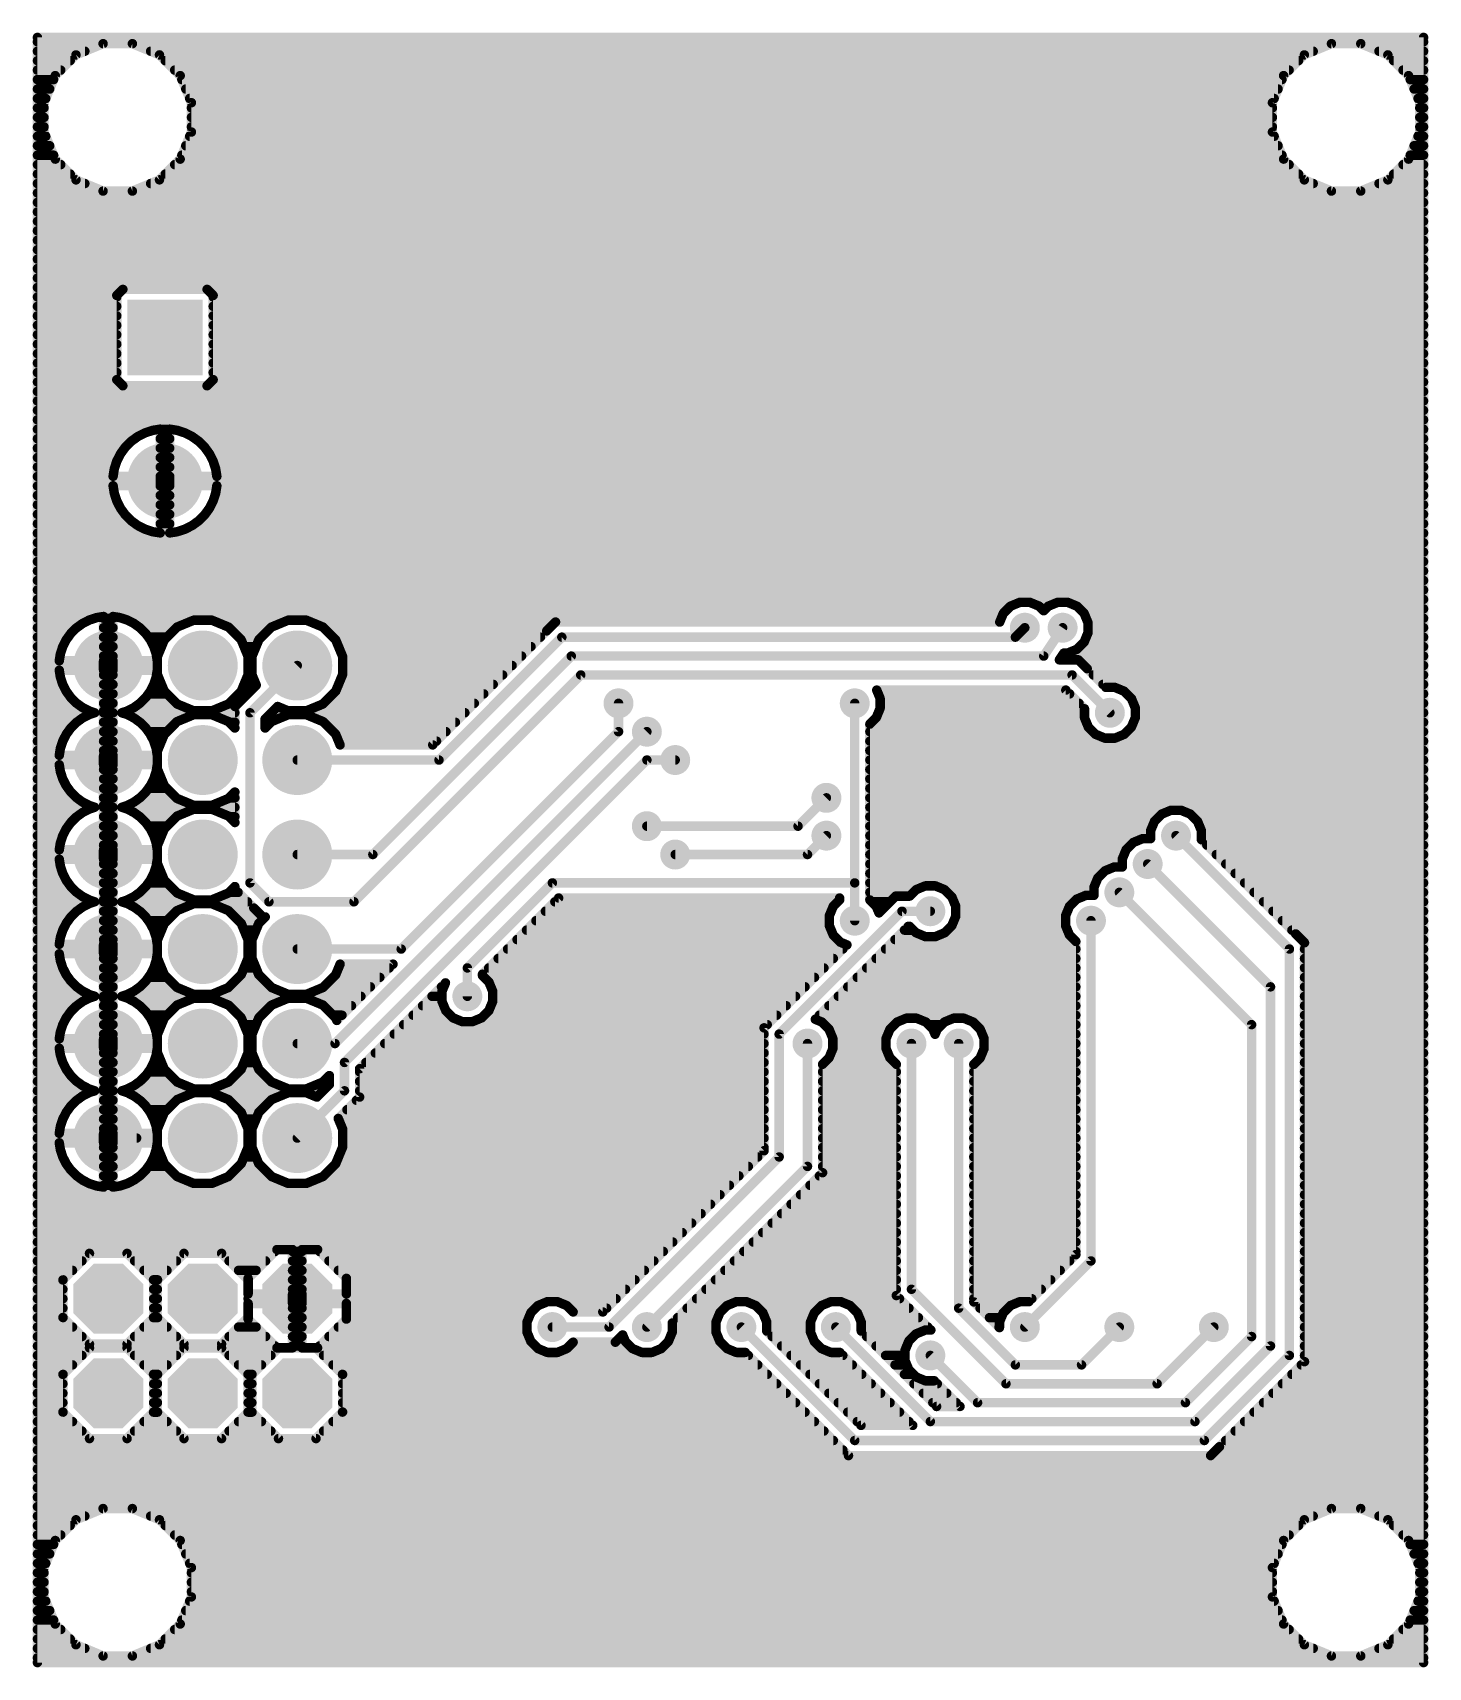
# Model space of a CAD drawing. Extents: x 0.3 to 37.8, y 0.3 to 44.2.
import ezdxf

# ---------------------------------------------------------------- set-up
doc = ezdxf.new("R2010")
doc.units = 0
for name, color, linetype in [('16', 175, 'CONTINUOUS'), ('17', 82, 'CONTINUOUS'), ('18', 82, 'CONTINUOUS')]:
    doc.layers.add(name, color=color, linetype=linetype)

# ---------------------------------------------------------------- blocks, each defined once
blk = doc.blocks.new('OCTAGONP')
at = {"const_width": 0.5}
blk.add_lwpolyline([(-0.25, -0.1036), (-0.25, 0.1036), (-0.1036, 0.25), (0.1036, 0.25), (0.25, 0.1036), (0.25, -0.1036), (0.1036, -0.25), (-0.1036, -0.25), (-0.25, -0.1036), (-0.25, 0.1036)], dxfattribs=at)
blk = doc.blocks.new('ROUNDP')
at = {"const_width": 0.5}
blk.add_lwpolyline([(0, -0.25, 1), (0, 0.25, 1), (0, -0.25)], format="xyb", dxfattribs=at)
blk = doc.blocks.new('SQUAREP')
blk.add_solid([(-0.5, -0.5), (0.5, -0.5), (-0.5, 0.5), (0.5, 0.5)])
blk = doc.blocks.new('ROUNDV')
at = {"const_width": 0.5}
blk.add_lwpolyline([(0, -0.25, 1), (0, 0.25, 1), (0, -0.25)], format="xyb", dxfattribs=at)

msp = doc.modelspace()

# ---------------------------------------------------------------- linework, layer by layer
at = {"layer": '16', "const_width": 0.254}
for points in [[(0.381, 0.381), (0.381, 44.059)], [(0.381, 44.059), (37.643, 44.059)], [(0.381, 43.942), (37.643, 43.942)], [(2.146, 43.891), (1.4179, 43.5894)], [(2.934, 43.891), (2.146, 43.891)], [(3.6621, 43.5894), (2.934, 43.891)], [(35.166, 43.891), (34.4379, 43.5894)], [(35.954, 43.891), (35.166, 43.891)], [(36.6821, 43.5894), (35.954, 43.891)], [(37.643, 44.059), (37.643, 0.381)], [(0.381, 43.688), (1.6559, 43.688)], [(0.381, 43.434), (1.2624, 43.434)], [(1.4179, 43.5894), (0.8606, 43.0321)], [(3.4241, 43.688), (34.6759, 43.688)], [(4.2194, 43.0321), (3.6621, 43.5894)], [(3.8176, 43.434), (34.2824, 43.434)], [(34.4379, 43.5894), (33.8806, 43.0321)], [(36.4441, 43.688), (37.643, 43.688)], [(37.2394, 43.0321), (36.6821, 43.5894)], [(36.8376, 43.434), (37.643, 43.434)], [(0.381, 43.18), (1.0084, 43.18)], [(0.8606, 43.0321), (0.559, 42.304)], [(4.0716, 43.18), (34.0284, 43.18)], [(4.521, 42.304), (4.2194, 43.0321)], [(33.8806, 43.0321), (33.579, 42.304)], [(37.0916, 43.18), (37.643, 43.18)], [(37.541, 42.304), (37.2394, 43.0321)], [(0.381, 42.926), (0.8166, 42.926)], [(0.381, 42.672), (0.7114, 42.672)], [(4.2634, 42.926), (33.8366, 42.926)], [(4.3686, 42.672), (33.7314, 42.672)], [(37.2834, 42.926), (37.643, 42.926)], [(37.3886, 42.672), (37.643, 42.672)], [(0.381, 42.418), (0.6062, 42.418)], [(0.381, 42.164), (0.559, 42.164)], [(0.559, 42.304), (0.559, 41.516)], [(4.4738, 42.418), (33.6262, 42.418)], [(4.521, 41.516), (4.521, 42.304)], [(4.521, 42.164), (33.579, 42.164)], [(33.579, 42.304), (33.579, 41.516)], [(37.4938, 42.418), (37.643, 42.418)], [(37.541, 41.516), (37.541, 42.304)], [(37.541, 42.164), (37.643, 42.164)], [(0.381, 41.91), (0.559, 41.91)], [(0.381, 41.656), (0.559, 41.656)], [(4.521, 41.91), (33.579, 41.91)], [(4.521, 41.656), (33.579, 41.656)], [(37.541, 41.91), (37.643, 41.91)], [(37.541, 41.656), (37.643, 41.656)], [(0.381, 41.402), (0.6062, 41.402)], [(0.559, 41.516), (0.8606, 40.7879)], [(4.2194, 40.7879), (4.521, 41.516)], [(4.4738, 41.402), (33.6262, 41.402)], [(33.579, 41.516), (33.8806, 40.7879)], [(37.2394, 40.7879), (37.541, 41.516)], [(37.4938, 41.402), (37.643, 41.402)], [(0.381, 41.148), (0.7114, 41.148)], [(0.381, 40.894), (0.8166, 40.894)], [(0.8606, 40.7879), (1.4179, 40.2306)], [(3.6621, 40.2306), (4.2194, 40.7879)], [(4.2634, 40.894), (33.8366, 40.894)], [(4.3686, 41.148), (33.7314, 41.148)], [(33.8806, 40.7879), (34.4379, 40.2306)], [(36.6821, 40.2306), (37.2394, 40.7879)], [(37.2834, 40.894), (37.643, 40.894)], [(37.3886, 41.148), (37.643, 41.148)], [(0.381, 40.64), (1.0084, 40.64)], [(0.381, 40.386), (1.2624, 40.386)], [(3.8176, 40.386), (34.2824, 40.386)], [(4.0716, 40.64), (34.0284, 40.64)], [(36.8376, 40.386), (37.643, 40.386)], [(37.0916, 40.64), (37.643, 40.64)], [(0.381, 40.132), (1.6559, 40.132)], [(0.381, 39.878), (37.643, 39.878)], [(1.4179, 40.2306), (2.146, 39.929)], [(2.146, 39.929), (2.934, 39.929)], [(2.934, 39.929), (3.6621, 40.2306)], [(3.4241, 40.132), (34.6759, 40.132)], [(34.4379, 40.2306), (35.166, 39.929)], [(35.166, 39.929), (35.954, 39.929)], [(35.954, 39.929), (36.6821, 40.2306)], [(36.4441, 40.132), (37.643, 40.132)], [(0.381, 39.624), (37.643, 39.624)], [(0.381, 39.37), (37.643, 39.37)], [(0.381, 39.116), (37.643, 39.116)], [(0.381, 38.862), (37.643, 38.862)], [(0.381, 38.608), (37.643, 38.608)], [(0.381, 38.354), (37.643, 38.354)], [(0.381, 38.1), (37.643, 38.1)], [(0.381, 37.846), (37.643, 37.846)], [(0.381, 37.592), (37.643, 37.592)], [(0.381, 37.338), (37.643, 37.338)], [(2.6783, 37.2872), (2.5146, 37.1235)], [(4.9417, 37.2872), (2.6783, 37.2872)], [(5.1054, 37.1235), (4.9417, 37.2872)], [(0.381, 37.084), (2.5146, 37.084)], [(0.381, 36.83), (2.5146, 36.83)], [(2.5146, 37.1235), (2.5146, 34.8601)], [(5.1054, 34.8601), (5.1054, 37.1235)], [(5.1054, 37.084), (37.643, 37.084)], [(5.1054, 36.83), (37.643, 36.83)], [(0.381, 36.576), (2.5146, 36.576)], [(5.1054, 36.576), (37.643, 36.576)], [(0.381, 36.322), (2.5146, 36.322)], [(0.381, 36.068), (2.5146, 36.068)], [(5.1054, 36.322), (37.643, 36.322)], [(5.1054, 36.068), (37.643, 36.068)], [(0.381, 35.814), (2.5146, 35.814)], [(0.381, 35.56), (2.5146, 35.56)], [(5.1054, 35.814), (37.643, 35.814)], [(5.1054, 35.56), (37.643, 35.56)], [(0.381, 35.306), (2.5146, 35.306)], [(0.381, 35.052), (2.5146, 35.052)], [(5.1054, 35.306), (37.643, 35.306)], [(5.1054, 35.052), (37.643, 35.052)], [(0.381, 34.798), (2.5767, 34.798)], [(2.5146, 34.8601), (2.6783, 34.6964)], [(2.6783, 34.6964), (4.9417, 34.6964)], [(4.9417, 34.6964), (5.1054, 34.8601)], [(5.0433, 34.798), (37.643, 34.798)], [(0.381, 34.544), (37.643, 34.544)], [(0.381, 34.29), (37.643, 34.29)], [(0.381, 34.036), (37.643, 34.036)], [(0.381, 33.782), (37.643, 33.782)], [(0.381, 33.528), (3.6673, 33.528)], [(0.381, 33.274), (2.9993, 33.274)], [(3.0778, 33.331), (2.8999, 33.2018)], [(3.2737, 33.4308), (3.0778, 33.331)], [(3.4829, 33.4988), (3.2737, 33.4308)], [(3.683, 33.5305), (3.4829, 33.4988)], [(3.683, 32.2632), (3.683, 33.5305)], [(3.683, 33.528), (3.937, 33.528)], [(3.683, 33.274), (3.937, 33.274)], [(4.1371, 33.4988), (3.937, 33.5305)], [(3.937, 33.5305), (3.937, 32.2632)], [(3.9527, 33.528), (37.643, 33.528)], [(4.3463, 33.4308), (4.1371, 33.4988)], [(4.5422, 33.331), (4.3463, 33.4308)], [(4.7201, 33.2018), (4.5422, 33.331)], [(4.6207, 33.274), (37.643, 33.274)], [(0.381, 33.02), (2.7253, 33.02)], [(2.6152, 32.8684), (2.5154, 32.6725)], [(2.7444, 33.0463), (2.6152, 32.8684)], [(2.8999, 33.2018), (2.7444, 33.0463)], [(3.683, 33.02), (3.937, 33.02)], [(4.8756, 33.0463), (4.7201, 33.2018)], [(5.0048, 32.8684), (4.8756, 33.0463)], [(4.8947, 33.02), (37.643, 33.02)], [(5.1046, 32.6725), (5.0048, 32.8684)], [(0.381, 32.766), (2.563, 32.766)], [(0.381, 32.512), (2.4632, 32.512)], [(2.4474, 32.4633), (2.4157, 32.2632)], [(2.5154, 32.6725), (2.4474, 32.4633)], [(3.683, 32.766), (3.937, 32.766)], [(3.683, 32.512), (3.937, 32.512)], [(5.057, 32.766), (37.643, 32.766)], [(5.1726, 32.4633), (5.1046, 32.6725)], [(5.1568, 32.512), (37.643, 32.512)], [(5.2043, 32.2632), (5.1726, 32.4633)], [(0.381, 32.258), (3.683, 32.258)], [(0.381, 32.004), (2.4165, 32.004)], [(2.4157, 32.2632), (3.683, 32.2632)], [(3.683, 32.0092), (2.4157, 32.0092)], [(2.4157, 32.0092), (2.4474, 31.8091)], [(3.937, 32.2632), (3.683, 32.2632)], [(3.683, 32.2632), (3.683, 32.0092)], [(3.683, 30.7419), (3.683, 32.0092)], [(3.683, 32.0092), (3.937, 32.0092)], [(3.683, 32.004), (3.937, 32.004)], [(3.937, 32.0092), (3.937, 32.2632)], [(3.937, 32.2632), (5.2043, 32.2632)], [(3.937, 32.258), (37.643, 32.258)], [(3.937, 32.0092), (3.937, 30.7419)], [(5.2043, 32.0092), (3.937, 32.0092)], [(5.1726, 31.8091), (5.2043, 32.0092)], [(5.2035, 32.004), (37.643, 32.004)], [(0.381, 31.75), (2.4666, 31.75)], [(2.4474, 31.8091), (2.5154, 31.5999)], [(2.5154, 31.5999), (2.6152, 31.404)], [(3.683, 31.75), (3.937, 31.75)], [(5.0048, 31.404), (5.1046, 31.5999)], [(5.1046, 31.5999), (5.1726, 31.8091)], [(5.1534, 31.75), (37.643, 31.75)], [(0.381, 31.496), (2.5683, 31.496)], [(0.381, 31.242), (2.7329, 31.242)], [(2.6152, 31.404), (2.7444, 31.2261)], [(2.7444, 31.2261), (2.8999, 31.0706)], [(2.8999, 31.0706), (3.0778, 30.9414)], [(3.683, 31.496), (3.937, 31.496)], [(3.683, 31.242), (3.937, 31.242)], [(4.5422, 30.9414), (4.7201, 31.0706)], [(4.7201, 31.0706), (4.8756, 31.2261)], [(4.8756, 31.2261), (5.0048, 31.404)], [(4.8871, 31.242), (37.643, 31.242)], [(5.0517, 31.496), (37.643, 31.496)], [(0.381, 30.988), (3.0136, 30.988)], [(0.381, 30.734), (37.643, 30.734)], [(3.0778, 30.9414), (3.2737, 30.8416)], [(3.2737, 30.8416), (3.4829, 30.7736)], [(3.4829, 30.7736), (3.683, 30.7419)], [(3.683, 30.988), (3.937, 30.988)], [(3.937, 30.7419), (4.1371, 30.7736)], [(4.1371, 30.7736), (4.3463, 30.8416)], [(4.3463, 30.8416), (4.5422, 30.9414)], [(4.6064, 30.988), (37.643, 30.988)], [(0.381, 30.48), (37.643, 30.48)], [(0.381, 30.226), (37.643, 30.226)], [(0.381, 29.972), (37.643, 29.972)], [(0.381, 29.718), (37.643, 29.718)], [(0.381, 29.464), (37.643, 29.464)], [(0.381, 29.21), (37.643, 29.21)], [(0.381, 28.956), (37.643, 28.956)], [(26.7884, 28.8758), (26.5378, 28.772)], [(27.0596, 28.8758), (26.7884, 28.8758)], [(27.3102, 28.772), (27.0596, 28.8758)], [(27.8044, 28.8758), (27.5538, 28.772)], [(28.0756, 28.8758), (27.8044, 28.8758)], [(28.3262, 28.772), (28.0756, 28.8758)], [(0.381, 28.702), (26.4678, 28.702)], [(0.381, 28.448), (1.9205, 28.448)], [(1.9767, 28.4663), (1.779, 28.402)], [(2.159, 28.4951), (1.9767, 28.4663)], [(2.159, 27.305), (2.159, 28.4951)], [(2.159, 28.448), (2.413, 28.448)], [(2.5953, 28.4663), (2.413, 28.4951)], [(2.413, 28.4951), (2.413, 27.305)], [(2.793, 28.402), (2.5953, 28.4663)], [(2.6515, 28.448), (26.2912, 28.448)], [(26.346, 28.5802), (26.2492, 28.3464)], [(26.5378, 28.772), (26.346, 28.5802)], [(27.432, 28.6502), (27.3102, 28.772)], [(27.3802, 28.702), (27.4838, 28.702)], [(27.5538, 28.772), (27.432, 28.6502)], [(28.518, 28.5802), (28.3262, 28.772)], [(28.3962, 28.702), (37.643, 28.702)], [(28.6218, 28.3296), (28.518, 28.5802)], [(28.5728, 28.448), (37.643, 28.448)], [(0.381, 28.194), (1.4373, 28.194)], [(1.2786, 28.0384), (1.1563, 27.8703)], [(1.4256, 28.1854), (1.2786, 28.0384)], [(1.5937, 28.3076), (1.4256, 28.1854)], [(1.779, 28.402), (1.5937, 28.3076)], [(2.159, 28.194), (2.413, 28.194)], [(2.9783, 28.3076), (2.793, 28.402)], [(3.1464, 28.1854), (2.9783, 28.3076)], [(3.1347, 28.194), (4.1178, 28.194)], [(3.2934, 28.0384), (3.1464, 28.1854)], [(3.4156, 27.8703), (3.2934, 28.0384)], [(4.1354, 28.2116), (3.7924, 27.8686)], [(4.5835, 28.3972), (4.1354, 28.2116)], [(5.0685, 28.3972), (4.5835, 28.3972)], [(5.5166, 28.2116), (5.0685, 28.3972)], [(5.8596, 27.8686), (5.5166, 28.2116)], [(5.5342, 28.194), (6.6578, 28.194)], [(6.6754, 28.2116), (6.3324, 27.8686)], [(7.1235, 28.3972), (6.6754, 28.2116)], [(7.6085, 28.3972), (7.1235, 28.3972)], [(8.0566, 28.2116), (7.6085, 28.3972)], [(8.3996, 27.8686), (8.0566, 28.2116)], [(8.0742, 28.194), (14.1573, 28.194)], [(14.0716, 28.1083), (11.0077, 25.0444)], [(14.3097, 28.3464), (14.0716, 28.1083)], [(14.0716, 28.1083), (14.0716, 28.1083)], [(26.2492, 28.3464), (14.3097, 28.3464)], [(26.924, 28.194), (26.67, 27.94)], [(27.432, 27.432), (27.94, 28.194)], [(28.518, 27.8078), (28.6218, 28.0584)], [(28.6218, 28.0584), (28.6218, 28.3296)], [(28.6218, 28.194), (37.643, 28.194)], [(0.381, 27.94), (1.207, 27.94)], [(0.381, 27.686), (1.0625, 27.686)], [(1.062, 27.685), (0.9977, 27.4873)], [(1.1563, 27.8703), (1.062, 27.685)], [(2.159, 27.94), (2.413, 27.94)], [(2.159, 27.686), (2.413, 27.686)], [(3.365, 27.94), (3.8638, 27.94)], [(3.51, 27.685), (3.4156, 27.8703)], [(3.5095, 27.686), (3.7168, 27.686)], [(3.5743, 27.4873), (3.51, 27.685)], [(3.7924, 27.8686), (3.6068, 27.4205)], [(5.7882, 27.94), (6.4038, 27.94)], [(6.0452, 27.4205), (5.8596, 27.8686)], [(5.9352, 27.686), (6.2568, 27.686)], [(6.3324, 27.8686), (6.1468, 27.4205)], [(8.3282, 27.94), (13.9033, 27.94)], [(8.5852, 27.4205), (8.3996, 27.8686)], [(8.4752, 27.686), (13.6493, 27.686)], [(11.176, 24.638), (14.478, 27.94)], [(26.67, 27.94), (14.478, 27.94)], [(28.0756, 27.5122), (28.3262, 27.616)], [(28.3262, 27.616), (28.518, 27.8078)], [(28.3962, 27.686), (37.643, 27.686)], [(28.5728, 27.94), (37.643, 27.94)], [(0.381, 27.432), (0.989, 27.432)], [(0.381, 27.178), (2.159, 27.178)], [(0.9977, 27.4873), (0.9689, 27.305)], [(0.9689, 27.305), (2.159, 27.305)], [(2.159, 27.432), (2.413, 27.432)], [(2.413, 27.305), (2.159, 27.305)], [(2.159, 27.305), (2.159, 27.051)], [(2.413, 27.051), (2.413, 27.305)], [(2.413, 27.305), (3.6031, 27.305)], [(2.413, 27.178), (3.6068, 27.178)], [(3.6031, 27.305), (3.5743, 27.4873)], [(3.583, 27.432), (3.6116, 27.432)], [(3.6068, 27.4205), (3.6068, 26.9355)], [(6.0404, 27.432), (6.1516, 27.432)], [(6.0452, 26.9355), (6.0452, 27.4205)], [(6.0452, 27.178), (6.1468, 27.178)], [(7.366, 27.178), (6.096, 25.908)], [(6.1468, 27.4205), (6.1468, 26.9355)], [(8.5804, 27.432), (13.3953, 27.432)], [(8.5852, 26.9355), (8.5852, 27.4205)], [(8.5852, 27.178), (13.1413, 27.178)], [(9.398, 22.098), (14.732, 27.432)], [(14.732, 27.432), (27.432, 27.432)], [(27.8527, 27.3304), (27.9739, 27.5122)], [(28.3623, 27.3304), (27.8527, 27.3304)], [(27.9204, 27.432), (37.643, 27.432)], [(27.9739, 27.5122), (28.0756, 27.5122)], [(28.6004, 27.0923), (28.3623, 27.3304)], [(28.5147, 27.178), (37.643, 27.178)], [(0.381, 26.924), (0.989, 26.924)], [(2.159, 27.051), (0.9689, 27.051)], [(0.9689, 27.051), (0.9977, 26.8687)], [(0.9977, 26.8687), (1.062, 26.671)], [(2.159, 25.9551), (2.159, 27.051)], [(2.159, 27.051), (2.413, 27.051)], [(2.159, 26.924), (2.413, 26.924)], [(2.413, 27.051), (2.413, 24.765)], [(3.6031, 27.051), (2.413, 27.051)], [(3.51, 26.671), (3.5743, 26.8687)], [(3.5743, 26.8687), (3.6031, 27.051)], [(3.583, 26.924), (3.6116, 26.924)], [(3.6068, 26.9355), (3.7924, 26.4874)], [(5.8596, 26.4874), (6.0452, 26.9355)], [(6.0404, 26.924), (6.1516, 26.924)], [(6.1468, 26.9355), (6.2645, 26.6513)], [(8.3996, 26.4874), (8.5852, 26.9355)], [(8.5804, 26.924), (12.8873, 26.924)], [(8.89, 20.828), (14.986, 26.924)], [(14.986, 26.924), (28.194, 26.924)], [(28.194, 26.924), (29.21, 25.908)], [(29.1029, 26.5898), (28.6004, 27.0923)], [(28.6004, 27.0923), (28.6004, 27.0923)], [(28.7687, 26.924), (37.643, 26.924)], [(0.381, 26.67), (1.0625, 26.67)], [(0.381, 26.416), (1.207, 26.416)], [(1.062, 26.671), (1.1563, 26.4857)], [(1.1563, 26.4857), (1.2786, 26.3176)], [(1.2786, 26.3176), (1.4256, 26.1706)], [(2.159, 26.67), (2.413, 26.67)], [(2.159, 26.416), (2.413, 26.416)], [(3.1464, 26.1706), (3.2934, 26.3176)], [(3.2934, 26.3176), (3.4156, 26.4857)], [(3.365, 26.416), (3.8638, 26.416)], [(3.4156, 26.4857), (3.51, 26.671)], [(3.5095, 26.67), (3.7168, 26.67)], [(3.7924, 26.4874), (4.1354, 26.1444)], [(5.5166, 26.1444), (5.8596, 26.4874)], [(5.9277, 26.3144), (5.6896, 26.0763)], [(5.7882, 26.416), (6.0293, 26.416)], [(6.2645, 26.6513), (5.9277, 26.3144)], [(5.9352, 26.67), (6.2568, 26.67)], [(8.0566, 26.1444), (8.3996, 26.4874)], [(8.3282, 26.416), (12.3793, 26.416)], [(8.4752, 26.67), (12.6333, 26.67)], [(23.0338, 26.2976), (22.9427, 26.5176)], [(22.9427, 26.5176), (28.0257, 26.5176)], [(22.9848, 26.416), (28.1273, 26.416)], [(23.0338, 26.0264), (23.0338, 26.2976)], [(28.0257, 26.5176), (28.5282, 26.0151)], [(29.0227, 26.67), (37.643, 26.67)], [(29.3456, 26.5898), (29.1029, 26.5898)], [(29.5962, 26.486), (29.3456, 26.5898)], [(29.788, 26.2942), (29.5962, 26.486)], [(29.6662, 26.416), (37.643, 26.416)], [(29.8918, 26.0436), (29.788, 26.2942)], [(0.381, 26.162), (1.4373, 26.162)], [(0.381, 25.908), (1.9205, 25.908)], [(1.4256, 26.1706), (1.5937, 26.0484)], [(1.5937, 26.0484), (1.779, 25.954)], [(1.779, 25.862), (1.5937, 25.7676)], [(1.779, 25.954), (1.9205, 25.908)], [(1.9205, 25.908), (1.779, 25.862)], [(2.159, 26.162), (2.413, 26.162)], [(2.159, 24.765), (2.159, 25.9551)], [(2.159, 25.908), (2.413, 25.908)], [(2.6515, 25.908), (2.793, 25.954)], [(2.793, 25.862), (2.6515, 25.908)], [(2.6515, 25.908), (5.6896, 25.908)], [(2.793, 25.954), (2.9783, 26.0484)], [(2.9783, 25.7676), (2.793, 25.862)], [(2.9783, 26.0484), (3.1464, 26.1706)], [(3.1347, 26.162), (4.1178, 26.162)], [(4.1354, 26.1444), (4.5835, 25.9588)], [(4.5835, 25.8572), (4.1354, 25.6716)], [(4.5835, 25.9588), (5.0685, 25.9588)], [(5.0685, 25.8572), (4.5835, 25.8572)], [(5.0685, 25.9588), (5.5166, 26.1444)], [(5.5166, 25.6716), (5.0685, 25.8572)], [(5.5342, 26.162), (5.7753, 26.162)], [(5.6896, 26.0763), (5.6896, 25.4986)], [(6.096, 25.908), (6.096, 21.336)], [(6.5024, 25.7397), (6.8393, 26.0765)], [(6.6707, 25.908), (11.8713, 25.908)], [(7.1235, 25.8572), (6.6754, 25.6716)], [(6.8393, 26.0765), (7.1235, 25.9588)], [(7.1235, 25.9588), (7.6085, 25.9588)], [(7.6085, 25.8572), (7.1235, 25.8572)], [(7.6085, 25.9588), (8.0566, 26.1444)], [(8.0566, 25.6716), (7.6085, 25.8572)], [(8.0742, 26.162), (12.1253, 26.162)], [(16.002, 25.4), (16.002, 26.162)], [(22.352, 26.162), (22.352, 21.336)], [(22.93, 25.7758), (23.0338, 26.0264)], [(22.9848, 25.908), (28.5282, 25.908)], [(23.0338, 26.162), (28.3813, 26.162)], [(28.5282, 26.0151), (28.5282, 25.7724)], [(29.8428, 26.162), (37.643, 26.162)], [(29.8918, 25.7724), (29.8918, 26.0436)], [(29.8918, 25.908), (37.643, 25.908)], [(0.381, 25.654), (1.4373, 25.654)], [(0.381, 25.4), (1.207, 25.4)], [(1.2786, 25.4984), (1.1563, 25.3302)], [(1.4256, 25.6454), (1.2786, 25.4984)], [(1.5937, 25.7676), (1.4256, 25.6454)], [(2.159, 25.654), (2.413, 25.654)], [(2.159, 25.4), (2.413, 25.4)], [(3.1464, 25.6454), (2.9783, 25.7676)], [(3.1347, 25.654), (4.1178, 25.654)], [(3.2934, 25.4984), (3.1464, 25.6454)], [(3.4156, 25.3302), (3.2934, 25.4984)], [(3.365, 25.4), (3.8638, 25.4)], [(4.1354, 25.6716), (3.7924, 25.3286)], [(5.6896, 25.4986), (5.5166, 25.6716)], [(5.5342, 25.654), (5.6896, 25.654)], [(6.5024, 25.4986), (6.5024, 25.7397)], [(6.6754, 25.6716), (6.5024, 25.4986)], [(6.5024, 25.654), (6.6578, 25.654)], [(8.3996, 25.3286), (8.0566, 25.6716)], [(8.0742, 25.654), (11.6173, 25.654)], [(8.3282, 25.4), (11.3633, 25.4)], [(8.382, 17.018), (16.764, 25.4)], [(10.16, 19.558), (16.002, 25.4)], [(22.7584, 25.6042), (22.93, 25.7758)], [(22.7584, 20.8778), (22.7584, 25.6042)], [(22.7584, 25.4), (28.7538, 25.4)], [(22.8082, 25.654), (28.5772, 25.654)], [(28.5282, 25.7724), (28.632, 25.5218)], [(28.632, 25.5218), (28.8238, 25.33)], [(29.5962, 25.33), (29.788, 25.5218)], [(29.6662, 25.4), (37.643, 25.4)], [(29.788, 25.5218), (29.8918, 25.7724)], [(29.8428, 25.654), (37.643, 25.654)], [(0.381, 25.146), (1.0625, 25.146)], [(0.9977, 24.9473), (0.9689, 24.765)], [(1.062, 25.145), (0.9977, 24.9473)], [(1.1563, 25.3302), (1.062, 25.145)], [(2.159, 25.146), (2.413, 25.146)], [(3.51, 25.145), (3.4156, 25.3302)], [(3.5095, 25.146), (3.7168, 25.146)], [(3.5743, 24.9473), (3.51, 25.145)], [(3.6031, 24.765), (3.5743, 24.9473)], [(3.7924, 25.3286), (3.6068, 24.8805)], [(8.5173, 25.0444), (8.3996, 25.3286)], [(8.4752, 25.146), (11.1093, 25.146)], [(11.0077, 25.0444), (8.5173, 25.0444)], [(22.7584, 25.146), (37.643, 25.146)], [(28.8238, 25.33), (29.0744, 25.2262)], [(29.0744, 25.2262), (29.3456, 25.2262)], [(29.3456, 25.2262), (29.5962, 25.33)], [(0.381, 24.892), (0.989, 24.892)], [(0.381, 24.638), (2.159, 24.638)], [(0.9689, 24.765), (2.159, 24.765)], [(2.159, 24.511), (0.9689, 24.511)], [(0.9689, 24.511), (0.9977, 24.3287)], [(2.159, 24.892), (2.413, 24.892)], [(2.413, 24.765), (2.159, 24.765)], [(2.159, 24.765), (2.159, 24.511)], [(2.159, 23.4151), (2.159, 24.511)], [(2.159, 24.511), (2.413, 24.511)], [(2.413, 24.511), (2.413, 24.765)], [(2.413, 24.765), (3.6031, 24.765)], [(2.413, 24.638), (3.6068, 24.638)], [(2.413, 24.511), (2.413, 22.225)], [(3.6031, 24.511), (2.413, 24.511)], [(3.5743, 24.3287), (3.6031, 24.511)], [(3.583, 24.892), (3.6116, 24.892)], [(3.6068, 24.8805), (3.6068, 24.3955)], [(7.366, 24.638), (11.176, 24.638)], [(16.764, 24.638), (8.636, 16.51)], [(17.526, 24.638), (16.764, 24.638)], [(22.7584, 24.892), (37.643, 24.892)], [(22.7584, 24.638), (37.643, 24.638)], [(0.381, 24.384), (0.989, 24.384)], [(0.381, 24.13), (1.0625, 24.13)], [(0.9977, 24.3287), (1.062, 24.131)], [(1.062, 24.131), (1.1563, 23.9457)], [(2.159, 24.384), (2.413, 24.384)], [(2.159, 24.13), (2.413, 24.13)], [(3.4156, 23.9457), (3.51, 24.131)], [(3.5095, 24.13), (3.7168, 24.13)], [(3.51, 24.131), (3.5743, 24.3287)], [(3.583, 24.384), (3.6116, 24.384)], [(3.6068, 24.3955), (3.7924, 23.9474)], [(22.7584, 24.384), (37.643, 24.384)], [(22.7584, 24.13), (37.643, 24.13)], [(0.381, 23.876), (1.207, 23.876)], [(0.381, 23.622), (1.4373, 23.622)], [(1.1563, 23.9457), (1.2786, 23.7776)], [(1.2786, 23.7776), (1.4256, 23.6305)], [(1.4256, 23.6305), (1.5937, 23.5084)], [(2.159, 23.876), (2.413, 23.876)], [(2.159, 23.622), (2.413, 23.622)], [(2.9783, 23.5084), (3.1464, 23.6305)], [(3.1347, 23.622), (4.1178, 23.622)], [(3.1464, 23.6305), (3.2934, 23.7776)], [(3.2934, 23.7776), (3.4156, 23.9457)], [(3.365, 23.876), (3.8638, 23.876)], [(3.7924, 23.9474), (4.1354, 23.6044)], [(4.1354, 23.6044), (4.5835, 23.4188)], [(5.0685, 23.4188), (5.5166, 23.6044)], [(5.5166, 23.6044), (5.6896, 23.7774)], [(5.5342, 23.622), (5.6896, 23.622)], [(5.6896, 23.7774), (5.6896, 22.9586)], [(20.828, 22.86), (21.59, 23.622)], [(22.7584, 23.876), (37.643, 23.876)], [(22.7584, 23.622), (37.643, 23.622)], [(0.381, 23.368), (1.9205, 23.368)], [(1.5937, 23.2276), (1.4256, 23.1054)], [(1.5937, 23.5084), (1.779, 23.414)], [(1.779, 23.322), (1.5937, 23.2276)], [(1.779, 23.414), (1.9205, 23.368)], [(1.9205, 23.368), (1.779, 23.322)], [(2.159, 22.225), (2.159, 23.4151)], [(2.159, 23.368), (2.413, 23.368)], [(2.6515, 23.368), (2.793, 23.414)], [(2.793, 23.322), (2.6515, 23.368)], [(2.6515, 23.368), (5.6896, 23.368)], [(2.793, 23.414), (2.9783, 23.5084)], [(2.9783, 23.2276), (2.793, 23.322)], [(3.1464, 23.1054), (2.9783, 23.2276)], [(4.5835, 23.3172), (4.1354, 23.1316)], [(4.5835, 23.4188), (5.0685, 23.4188)], [(5.0685, 23.3172), (4.5835, 23.3172)], [(5.5166, 23.1316), (5.0685, 23.3172)], [(22.7584, 23.368), (37.643, 23.368)], [(30.6018, 23.184), (30.41, 22.9922)], [(30.8524, 23.2878), (30.6018, 23.184)], [(31.1236, 23.2878), (30.8524, 23.2878)], [(31.3742, 23.184), (31.1236, 23.2878)], [(31.566, 22.9922), (31.3742, 23.184)], [(0.381, 23.114), (1.4373, 23.114)], [(0.381, 22.86), (1.207, 22.86)], [(1.1563, 22.7903), (1.062, 22.605)], [(1.2786, 22.9584), (1.1563, 22.7903)], [(1.4256, 23.1054), (1.2786, 22.9584)], [(2.159, 23.114), (2.413, 23.114)], [(2.159, 22.86), (2.413, 22.86)], [(3.1347, 23.114), (4.1178, 23.114)], [(3.2934, 22.9584), (3.1464, 23.1054)], [(3.4156, 22.7903), (3.2934, 22.9584)], [(3.365, 22.86), (3.8638, 22.86)], [(3.51, 22.605), (3.4156, 22.7903)], [(3.7924, 22.7886), (3.6068, 22.3405)], [(4.1354, 23.1316), (3.7924, 22.7886)], [(5.6896, 22.9586), (5.5166, 23.1316)], [(5.5342, 23.114), (5.6896, 23.114)], [(16.764, 22.86), (20.828, 22.86)], [(22.7584, 23.114), (30.5318, 23.114)], [(22.7584, 22.86), (30.3552, 22.86)], [(30.41, 22.9922), (30.3062, 22.7416)], [(30.3062, 22.7416), (30.3062, 22.5258)], [(31.4442, 23.114), (37.643, 23.114)], [(31.6698, 22.7416), (31.566, 22.9922)], [(31.6208, 22.86), (37.643, 22.86)], [(31.6698, 22.4989), (31.6698, 22.7416)], [(0.381, 22.606), (1.0625, 22.606)], [(0.381, 22.352), (0.989, 22.352)], [(0.9977, 22.4073), (0.9689, 22.225)], [(1.062, 22.605), (0.9977, 22.4073)], [(2.159, 22.606), (2.413, 22.606)], [(2.159, 22.352), (2.413, 22.352)], [(3.5095, 22.606), (3.7168, 22.606)], [(3.5743, 22.4073), (3.51, 22.605)], [(3.6031, 22.225), (3.5743, 22.4073)], [(3.583, 22.352), (3.6116, 22.352)], [(3.6068, 22.3405), (3.6068, 21.8555)], [(21.082, 22.098), (21.59, 22.606)], [(22.7584, 22.606), (30.3062, 22.606)], [(22.7584, 22.352), (29.7698, 22.352)], [(29.8398, 22.422), (29.648, 22.2302)], [(30.0904, 22.5258), (29.8398, 22.422)], [(30.3062, 22.5258), (30.0904, 22.5258)], [(30.988, 22.606), (34.036, 19.558)], [(31.6698, 22.606), (37.643, 22.606)], [(34.2043, 19.9644), (31.6698, 22.4989)], [(31.8167, 22.352), (37.643, 22.352)], [(0.381, 22.098), (2.159, 22.098)], [(0.381, 21.844), (0.989, 21.844)], [(0.9689, 22.225), (2.159, 22.225)], [(2.159, 21.971), (0.9689, 21.971)], [(0.9689, 21.971), (0.9977, 21.7887)], [(2.413, 22.225), (2.159, 22.225)], [(2.159, 22.225), (2.159, 21.971)], [(2.159, 20.8751), (2.159, 21.971)], [(2.159, 21.971), (2.413, 21.971)], [(2.159, 21.844), (2.413, 21.844)], [(2.413, 21.971), (2.413, 22.225)], [(2.413, 22.225), (3.6031, 22.225)], [(2.413, 22.098), (3.6068, 22.098)], [(2.413, 21.971), (2.413, 19.685)], [(3.6031, 21.971), (2.413, 21.971)], [(3.5743, 21.7887), (3.6031, 21.971)], [(3.583, 21.844), (3.6116, 21.844)], [(3.6068, 21.8555), (3.7924, 21.4074)], [(7.366, 22.098), (9.398, 22.098)], [(17.526, 22.098), (21.082, 22.098)], [(22.7584, 22.098), (29.5932, 22.098)], [(22.7584, 21.844), (29.5442, 21.844)], [(29.648, 22.2302), (29.5442, 21.9796)], [(29.5442, 21.9796), (29.5442, 21.7638)], [(30.226, 21.844), (33.528, 18.542)], [(32.0707, 22.098), (37.643, 22.098)], [(32.3247, 21.844), (37.643, 21.844)], [(0.381, 21.59), (1.0625, 21.59)], [(0.9977, 21.7887), (1.062, 21.591)], [(1.062, 21.591), (1.1563, 21.4057)], [(1.1563, 21.4057), (1.2786, 21.2376)], [(2.159, 21.59), (2.413, 21.59)], [(3.2934, 21.2376), (3.4156, 21.4057)], [(3.4156, 21.4057), (3.51, 21.591)], [(3.5095, 21.59), (3.7168, 21.59)], [(3.51, 21.591), (3.5743, 21.7887)], [(3.7924, 21.4074), (4.1354, 21.0644)], [(22.7584, 21.59), (29.0078, 21.59)], [(28.886, 21.4682), (28.7822, 21.2176)], [(29.0778, 21.66), (28.886, 21.4682)], [(29.3284, 21.7638), (29.0778, 21.66)], [(29.5442, 21.7638), (29.3284, 21.7638)], [(32.5787, 21.59), (37.643, 21.59)], [(0.381, 21.336), (1.207, 21.336)], [(0.381, 21.082), (1.4373, 21.082)], [(1.2786, 21.2376), (1.4256, 21.0906)], [(1.4256, 21.0906), (1.5937, 20.9684)], [(1.5937, 20.9684), (1.779, 20.874)], [(2.159, 21.336), (2.413, 21.336)], [(2.159, 21.082), (2.413, 21.082)], [(2.793, 20.874), (2.9783, 20.9684)], [(2.9783, 20.9684), (3.1464, 21.0906)], [(3.1347, 21.082), (4.1178, 21.082)], [(3.1464, 21.0906), (3.2934, 21.2376)], [(3.365, 21.336), (3.8638, 21.336)], [(4.1354, 21.0644), (4.5835, 20.8788)], [(5.0685, 20.8788), (5.5166, 21.0644)], [(5.5166, 21.0644), (5.6896, 21.2374)], [(5.5342, 21.082), (5.7753, 21.082)], [(5.6896, 21.2374), (5.6896, 21.1677)], [(5.6896, 21.1677), (6.1976, 20.6597)], [(6.096, 21.336), (6.604, 20.828)], [(14.224, 21.336), (11.938, 19.05)], [(22.352, 21.336), (14.224, 21.336)], [(22.352, 21.336), (22.352, 20.32)], [(22.7584, 21.336), (28.8312, 21.336)], [(22.7584, 21.082), (23.9278, 21.082)], [(23.4537, 20.9804), (23.2156, 20.7423)], [(23.8262, 20.9804), (23.4537, 20.9804)], [(23.9978, 21.152), (23.8262, 20.9804)], [(24.2484, 21.2558), (23.9978, 21.152)], [(24.5196, 21.2558), (24.2484, 21.2558)], [(24.7702, 21.152), (24.5196, 21.2558)], [(24.962, 20.9602), (24.7702, 21.152)], [(24.8402, 21.082), (28.7822, 21.082)], [(28.5664, 21.0018), (28.3158, 20.898)], [(28.7822, 21.0018), (28.5664, 21.0018)], [(28.7822, 21.2176), (28.7822, 21.0018)], [(29.464, 21.082), (33.02, 17.526)], [(32.8327, 21.336), (37.643, 21.336)], [(33.0867, 21.082), (37.643, 21.082)], [(0.381, 20.828), (1.9205, 20.828)], [(0.381, 20.574), (1.4373, 20.574)], [(1.4256, 20.5654), (1.2786, 20.4184)], [(1.5937, 20.6876), (1.4256, 20.5654)], [(1.779, 20.782), (1.5937, 20.6876)], [(1.779, 20.874), (1.9205, 20.828)], [(1.9205, 20.828), (1.779, 20.782)], [(2.159, 19.685), (2.159, 20.8751)], [(2.159, 20.828), (2.413, 20.828)], [(2.159, 20.574), (2.413, 20.574)], [(2.6515, 20.828), (2.793, 20.874)], [(2.793, 20.782), (2.6515, 20.828)], [(2.6515, 20.828), (6.0293, 20.828)], [(2.9783, 20.6876), (2.793, 20.782)], [(3.1464, 20.5654), (2.9783, 20.6876)], [(3.1347, 20.574), (4.1178, 20.574)], [(3.2934, 20.4184), (3.1464, 20.5654)], [(4.1354, 20.5916), (3.7924, 20.2486)], [(4.5835, 20.7772), (4.1354, 20.5916)], [(4.5835, 20.8788), (5.0685, 20.8788)], [(5.0685, 20.7772), (4.5835, 20.7772)], [(5.5166, 20.5916), (5.0685, 20.7772)], [(5.8596, 20.2486), (5.5166, 20.5916)], [(5.5342, 20.574), (6.2833, 20.574)], [(6.1976, 20.6597), (6.4357, 20.4216)], [(6.604, 20.828), (8.89, 20.828)], [(12.3444, 18.8817), (14.3923, 20.9296)], [(14.0367, 20.574), (21.7192, 20.574)], [(14.2907, 20.828), (21.8958, 20.828)], [(14.3923, 20.9296), (21.9456, 20.9296)], [(20.32, 17.272), (23.622, 20.574)], [(21.774, 20.7062), (21.6702, 20.4556)], [(21.9456, 20.8778), (21.774, 20.7062)], [(21.9456, 20.9296), (21.9456, 20.8778)], [(22.93, 20.7062), (22.7584, 20.8778)], [(22.8082, 20.828), (23.3013, 20.828)], [(23.0031, 20.5298), (22.93, 20.7062)], [(22.9848, 20.574), (23.0473, 20.574)], [(23.2156, 20.7423), (23.0031, 20.5298)], [(23.622, 20.574), (24.384, 20.574)], [(25.0658, 20.7096), (24.962, 20.9602)], [(25.0168, 20.828), (28.2458, 20.828)], [(25.0658, 20.4384), (25.0658, 20.7096)], [(25.0658, 20.574), (28.0692, 20.574)], [(28.124, 20.7062), (28.0202, 20.4556)], [(28.3158, 20.898), (28.124, 20.7062)], [(33.3407, 20.828), (37.643, 20.828)], [(33.5947, 20.574), (37.643, 20.574)], [(0.381, 20.32), (1.207, 20.32)], [(1.1563, 20.2503), (1.062, 20.065)], [(1.2786, 20.4184), (1.1563, 20.2503)], [(2.159, 20.32), (2.413, 20.32)], [(3.4156, 20.2503), (3.2934, 20.4184)], [(3.365, 20.32), (3.8638, 20.32)], [(3.51, 20.065), (3.4156, 20.2503)], [(3.7924, 20.2486), (3.6068, 19.8005)], [(5.7882, 20.32), (6.4038, 20.32)], [(6.0452, 19.8005), (5.8596, 20.2486)], [(6.3324, 20.2486), (6.1468, 19.8005)], [(6.5054, 20.4216), (6.3324, 20.2486)], [(6.4357, 20.4216), (6.5054, 20.4216)], [(13.7827, 20.32), (21.6702, 20.32)], [(21.2918, 17.6691), (23.7903, 20.1676)], [(21.6702, 20.4556), (21.6702, 20.1844)], [(21.6702, 20.1844), (21.774, 19.9338)], [(23.7903, 20.1676), (23.8262, 20.1676)], [(23.8262, 20.1676), (23.9978, 19.996)], [(24.7702, 19.996), (24.962, 20.1878)], [(24.962, 20.1878), (25.0658, 20.4384)], [(25.0168, 20.32), (28.0202, 20.32)], [(28.0202, 20.4556), (28.0202, 20.1844)], [(28.0202, 20.1844), (28.124, 19.9338)], [(28.702, 20.32), (28.702, 11.176)], [(33.8487, 20.32), (37.643, 20.32)], [(0.381, 20.066), (1.0625, 20.066)], [(0.381, 19.812), (0.989, 19.812)], [(0.9977, 19.8673), (0.9689, 19.685)], [(0.9689, 19.685), (2.159, 19.685)], [(1.062, 20.065), (0.9977, 19.8673)], [(2.159, 20.066), (2.413, 20.066)], [(2.159, 19.812), (2.413, 19.812)], [(2.413, 19.685), (2.159, 19.685)], [(2.159, 19.685), (2.159, 19.431)], [(2.413, 19.431), (2.413, 19.685)], [(2.413, 19.685), (3.6031, 19.685)], [(3.5095, 20.066), (3.7168, 20.066)], [(3.5743, 19.8673), (3.51, 20.065)], [(3.6031, 19.685), (3.5743, 19.8673)], [(3.583, 19.812), (3.6116, 19.812)], [(3.6068, 19.8005), (3.6068, 19.3155)], [(5.9352, 20.066), (6.2568, 20.066)], [(6.0404, 19.812), (6.1516, 19.812)], [(6.0452, 19.3155), (6.0452, 19.8005)], [(6.1468, 19.8005), (6.1468, 19.3155)], [(13.2747, 19.812), (21.8958, 19.812)], [(13.5287, 20.066), (21.7192, 20.066)], [(22.1422, 19.6689), (19.9136, 17.4403)], [(21.774, 19.9338), (21.9658, 19.742)], [(21.9658, 19.742), (22.1422, 19.6689)], [(23.4347, 19.812), (28.2458, 19.812)], [(23.6887, 20.066), (23.9278, 20.066)], [(23.9978, 19.996), (24.2484, 19.8922)], [(24.2484, 19.8922), (24.5196, 19.8922)], [(24.5196, 19.8922), (24.7702, 19.996)], [(24.8402, 20.066), (28.0692, 20.066)], [(28.124, 19.9338), (28.2956, 19.7622)], [(28.2956, 19.7622), (28.2956, 11.3443)], [(34.1027, 20.066), (37.643, 20.066)], [(34.4424, 19.7263), (34.2043, 19.9644)], [(34.3567, 19.812), (37.643, 19.812)], [(34.4424, 8.4677), (34.4424, 19.7263)], [(0.381, 19.558), (2.159, 19.558)], [(0.381, 19.304), (0.989, 19.304)], [(2.159, 19.431), (0.9689, 19.431)], [(0.9689, 19.431), (0.9977, 19.2487)], [(0.9977, 19.2487), (1.062, 19.051)], [(2.159, 18.2409), (2.159, 19.431)], [(2.159, 19.431), (2.413, 19.431)], [(2.159, 19.304), (2.413, 19.304)], [(2.413, 19.558), (3.6068, 19.558)], [(2.413, 19.431), (2.413, 17.145)], [(3.6031, 19.431), (2.413, 19.431)], [(3.51, 19.051), (3.5743, 19.2487)], [(3.5743, 19.2487), (3.6031, 19.431)], [(3.583, 19.304), (3.6116, 19.304)], [(3.6068, 19.3155), (3.7924, 18.8674)], [(5.8596, 18.8674), (6.0452, 19.3155)], [(6.0404, 19.304), (6.1516, 19.304)], [(6.0452, 19.558), (6.1468, 19.558)], [(6.1468, 19.3155), (6.3324, 18.8674)], [(10.16, 19.558), (7.366, 19.558)], [(12.7667, 19.304), (21.7773, 19.304)], [(13.0207, 19.558), (22.0313, 19.558)], [(22.9267, 19.304), (28.2956, 19.304)], [(23.1807, 19.558), (28.2956, 19.558)], [(34.036, 19.558), (34.036, 8.636)], [(34.4424, 19.558), (37.643, 19.558)], [(34.4424, 19.304), (37.643, 19.304)], [(0.381, 19.05), (1.0625, 19.05)], [(0.381, 18.796), (1.207, 18.796)], [(1.062, 19.051), (1.1563, 18.8657)], [(1.1563, 18.8657), (1.2786, 18.6976)], [(2.159, 19.05), (2.413, 19.05)], [(2.159, 18.796), (2.413, 18.796)], [(3.2934, 18.6976), (3.4156, 18.8657)], [(3.365, 18.796), (3.8638, 18.796)], [(3.4156, 18.8657), (3.51, 19.051)], [(3.5095, 19.05), (3.7168, 19.05)], [(3.7924, 18.8674), (4.1354, 18.5244)], [(5.5166, 18.5244), (5.8596, 18.8674)], [(5.7882, 18.796), (6.4038, 18.796)], [(5.9352, 19.05), (6.2568, 19.05)], [(6.3324, 18.8674), (6.6754, 18.5244)], [(8.0566, 18.5244), (8.3996, 18.8674)], [(8.3282, 18.796), (9.5853, 18.796)], [(8.3996, 18.8674), (8.5173, 19.1516)], [(9.9409, 19.1516), (8.4284, 17.6391)], [(8.4752, 19.05), (9.8393, 19.05)], [(8.5173, 19.1516), (9.9409, 19.1516)], [(11.938, 19.05), (11.938, 18.288)], [(12.3444, 18.8458), (12.3444, 18.8817)], [(12.516, 18.6742), (12.3444, 18.8458)], [(12.3942, 18.796), (21.2693, 18.796)], [(12.5127, 19.05), (21.5233, 19.05)], [(22.4187, 18.796), (28.2956, 18.796)], [(22.6727, 19.05), (28.2956, 19.05)], [(34.4424, 19.05), (37.643, 19.05)], [(34.4424, 18.796), (37.643, 18.796)], [(0.381, 18.542), (1.4373, 18.542)], [(1.2786, 18.6976), (1.4256, 18.5506)], [(1.4256, 18.5506), (1.5937, 18.4284)], [(1.5937, 18.4284), (1.779, 18.334)], [(1.779, 18.334), (1.9205, 18.288)], [(2.159, 18.542), (2.413, 18.542)], [(2.6515, 18.288), (2.793, 18.334)], [(2.793, 18.334), (2.9783, 18.4284)], [(2.9783, 18.4284), (3.1464, 18.5506)], [(3.1347, 18.542), (4.1178, 18.542)], [(3.1464, 18.5506), (3.2934, 18.6976)], [(4.1354, 18.5244), (4.5835, 18.3388)], [(4.5835, 18.3388), (5.0685, 18.3388)], [(5.0685, 18.3388), (5.5166, 18.5244)], [(5.5342, 18.542), (6.6578, 18.542)], [(6.6754, 18.5244), (7.1235, 18.3388)], [(7.1235, 18.3388), (7.6085, 18.3388)], [(7.6085, 18.3388), (8.0566, 18.5244)], [(8.0742, 18.542), (9.3313, 18.542)], [(9.0424, 16.3417), (11.3494, 18.6487)], [(11.2427, 18.542), (11.3052, 18.542)], [(11.3494, 18.6487), (11.2562, 18.4236)], [(11.2562, 18.4236), (11.2562, 18.1524)], [(12.6198, 18.4236), (12.516, 18.6742)], [(12.5708, 18.542), (21.0153, 18.542)], [(12.6198, 18.1524), (12.6198, 18.4236)], [(22.1647, 18.542), (28.2956, 18.542)], [(33.528, 18.542), (33.528, 8.89)], [(34.4424, 18.542), (37.643, 18.542)], [(0.381, 18.288), (1.9205, 18.288)], [(0.381, 18.034), (1.4373, 18.034)], [(1.4256, 18.0254), (1.2786, 17.8784)], [(1.5937, 18.1476), (1.4256, 18.0254)], [(1.779, 18.242), (1.5937, 18.1476)], [(1.9205, 18.288), (1.779, 18.242)], [(2.159, 18.288), (2.413, 18.288)], [(2.159, 17.145), (2.159, 18.2409)], [(2.159, 18.034), (2.413, 18.034)], [(2.793, 18.242), (2.6515, 18.288)], [(2.6515, 18.288), (9.0773, 18.288)], [(2.9783, 18.1476), (2.793, 18.242)], [(3.1464, 18.0254), (2.9783, 18.1476)], [(3.1347, 18.034), (4.1178, 18.034)], [(3.2934, 17.8784), (3.1464, 18.0254)], [(4.1354, 18.0516), (3.7924, 17.7086)], [(4.5835, 18.2372), (4.1354, 18.0516)], [(5.0685, 18.2372), (4.5835, 18.2372)], [(5.5166, 18.0516), (5.0685, 18.2372)], [(5.8596, 17.7086), (5.5166, 18.0516)], [(5.5342, 18.034), (6.6578, 18.034)], [(6.6754, 18.0516), (6.3324, 17.7086)], [(7.1235, 18.2372), (6.6754, 18.0516)], [(7.6085, 18.2372), (7.1235, 18.2372)], [(8.0566, 18.0516), (7.6085, 18.2372)], [(8.3996, 17.7086), (8.0566, 18.0516)], [(8.0742, 18.034), (8.8233, 18.034)], [(10.7347, 18.034), (11.3052, 18.034)], [(10.9887, 18.288), (11.2562, 18.288)], [(11.2562, 18.1524), (11.36, 17.9018)], [(11.36, 17.9018), (11.5518, 17.71)], [(12.3242, 17.71), (12.516, 17.9018)], [(12.516, 17.9018), (12.6198, 18.1524)], [(12.5708, 18.034), (20.5073, 18.034)], [(12.6198, 18.288), (20.7613, 18.288)], [(21.6567, 18.034), (28.2956, 18.034)], [(21.9107, 18.288), (28.2956, 18.288)], [(34.4424, 18.288), (37.643, 18.288)], [(34.4424, 18.034), (37.643, 18.034)], [(0.381, 17.78), (1.207, 17.78)], [(0.381, 17.526), (1.0625, 17.526)], [(1.062, 17.525), (0.9977, 17.3273)], [(1.1563, 17.7103), (1.062, 17.525)], [(1.2786, 17.8784), (1.1563, 17.7103)], [(2.159, 17.78), (2.413, 17.78)], [(2.159, 17.526), (2.413, 17.526)], [(3.4156, 17.7103), (3.2934, 17.8784)], [(3.365, 17.78), (3.8638, 17.78)], [(3.51, 17.525), (3.4156, 17.7103)], [(3.5095, 17.526), (3.7168, 17.526)], [(3.5743, 17.3273), (3.51, 17.525)], [(3.7924, 17.7086), (3.6068, 17.2605)], [(5.7882, 17.78), (6.4038, 17.78)], [(6.0452, 17.2605), (5.8596, 17.7086)], [(5.9352, 17.526), (6.2568, 17.526)], [(6.3324, 17.7086), (6.1468, 17.2605)], [(8.3282, 17.78), (8.5693, 17.78)], [(8.4284, 17.6391), (8.3996, 17.7086)], [(10.2267, 17.526), (19.9993, 17.526)], [(10.4807, 17.78), (11.4818, 17.78)], [(11.5518, 17.71), (11.8024, 17.6062)], [(11.8024, 17.6062), (12.0736, 17.6062)], [(12.0736, 17.6062), (12.3242, 17.71)], [(12.3942, 17.78), (20.2533, 17.78)], [(21.4682, 17.596), (21.2918, 17.6691)], [(21.4027, 17.78), (28.2956, 17.78)], [(21.66, 17.4042), (21.4682, 17.596)], [(21.5382, 17.526), (23.4198, 17.526)], [(23.4898, 17.596), (23.298, 17.4042)], [(23.7404, 17.6998), (23.4898, 17.596)], [(24.0116, 17.6998), (23.7404, 17.6998)], [(24.2622, 17.596), (24.0116, 17.6998)], [(24.454, 17.4042), (24.2622, 17.596)], [(24.3322, 17.526), (24.6898, 17.526)], [(24.7598, 17.596), (24.568, 17.4042)], [(25.0104, 17.6998), (24.7598, 17.596)], [(25.2816, 17.6998), (25.0104, 17.6998)], [(25.5322, 17.596), (25.2816, 17.6998)], [(25.724, 17.4042), (25.5322, 17.596)], [(25.6022, 17.526), (28.2956, 17.526)], [(33.02, 9.144), (33.02, 17.526)], [(34.4424, 17.78), (37.643, 17.78)], [(34.4424, 17.526), (37.643, 17.526)], [(0.381, 17.272), (0.989, 17.272)], [(0.381, 17.018), (2.159, 17.018)], [(0.9977, 17.3273), (0.9689, 17.145)], [(0.9689, 17.145), (2.159, 17.145)], [(2.159, 17.272), (2.413, 17.272)], [(2.413, 17.145), (2.159, 17.145)], [(2.159, 17.145), (2.159, 16.891)], [(2.413, 16.891), (2.413, 17.145)], [(2.413, 17.145), (3.6031, 17.145)], [(2.413, 17.018), (3.6068, 17.018)], [(3.6031, 17.145), (3.5743, 17.3273)], [(3.583, 17.272), (3.6116, 17.272)], [(3.6068, 17.2605), (3.6068, 16.7755)], [(6.0404, 17.272), (6.1516, 17.272)], [(6.0452, 16.7755), (6.0452, 17.2605)], [(6.0452, 17.018), (6.1468, 17.018)], [(6.1468, 17.2605), (6.1468, 16.7755)], [(8.382, 17.018), (7.366, 17.018)], [(9.7187, 17.018), (19.9136, 17.018)], [(9.9727, 17.272), (19.9136, 17.272)], [(19.9136, 17.4403), (19.9136, 14.1383)], [(20.32, 13.97), (20.32, 17.272)], [(21.082, 17.018), (21.082, 13.716)], [(21.7638, 17.1536), (21.66, 17.4042)], [(21.7148, 17.272), (23.2432, 17.272)], [(21.7638, 16.8824), (21.7638, 17.1536)], [(21.7638, 17.018), (23.1942, 17.018)], [(23.298, 17.4042), (23.1942, 17.1536)], [(23.1942, 17.1536), (23.1942, 16.8824)], [(23.876, 17.018), (23.876, 10.414)], [(24.511, 17.2666), (24.454, 17.4042)], [(24.5088, 17.272), (24.5132, 17.272)], [(24.568, 17.4042), (24.511, 17.2666)], [(25.146, 17.018), (25.146, 9.906)], [(25.8278, 17.1536), (25.724, 17.4042)], [(25.7788, 17.272), (28.2956, 17.272)], [(25.8278, 16.8824), (25.8278, 17.1536)], [(25.8278, 17.018), (28.2956, 17.018)], [(34.4424, 17.272), (37.643, 17.272)], [(34.4424, 17.018), (37.643, 17.018)], [(0.381, 16.764), (0.989, 16.764)], [(2.159, 16.891), (0.9689, 16.891)], [(0.9689, 16.891), (0.9977, 16.7087)], [(0.9977, 16.7087), (1.062, 16.511)], [(2.159, 15.7951), (2.159, 16.891)], [(2.159, 16.891), (2.413, 16.891)], [(2.159, 16.764), (2.413, 16.764)], [(2.413, 16.891), (2.413, 14.605)], [(3.6031, 16.891), (2.413, 16.891)], [(3.51, 16.511), (3.5743, 16.7087)], [(3.5743, 16.7087), (3.6031, 16.891)], [(3.583, 16.764), (3.6116, 16.764)], [(3.6068, 16.7755), (3.7924, 16.3274)], [(5.8596, 16.3274), (6.0452, 16.7755)], [(6.0404, 16.764), (6.1516, 16.764)], [(6.1468, 16.7755), (6.3324, 16.3274)], [(9.4647, 16.764), (19.9136, 16.764)], [(21.4884, 16.4602), (21.66, 16.6318)], [(21.66, 16.6318), (21.7638, 16.8824)], [(21.7148, 16.764), (23.2432, 16.764)], [(23.1942, 16.8824), (23.298, 16.6318)], [(23.298, 16.6318), (23.4696, 16.4602)], [(25.5524, 16.4602), (25.724, 16.6318)], [(25.724, 16.6318), (25.8278, 16.8824)], [(25.7788, 16.764), (28.2956, 16.764)], [(34.4424, 16.764), (37.643, 16.764)], [(0.381, 16.51), (1.0625, 16.51)], [(0.381, 16.256), (1.207, 16.256)], [(1.062, 16.511), (1.1563, 16.3257)], [(1.1563, 16.3257), (1.2786, 16.1576)], [(1.2786, 16.1576), (1.4256, 16.0106)], [(2.159, 16.51), (2.413, 16.51)], [(2.159, 16.256), (2.413, 16.256)], [(3.1464, 16.0106), (3.2934, 16.1576)], [(3.2934, 16.1576), (3.4156, 16.3257)], [(3.365, 16.256), (3.8638, 16.256)], [(3.4156, 16.3257), (3.51, 16.511)], [(3.5095, 16.51), (3.7168, 16.51)], [(3.7924, 16.3274), (4.1354, 15.9844)], [(5.5166, 15.9844), (5.8596, 16.3274)], [(5.7882, 16.256), (6.4038, 16.256)], [(5.9352, 16.51), (6.2568, 16.51)], [(6.3324, 16.3274), (6.6754, 15.9844)], [(8.0566, 15.9844), (8.2296, 16.1574)], [(8.2296, 16.1574), (8.2296, 15.9163)], [(8.636, 16.51), (8.636, 15.748)], [(9.0424, 15.5797), (9.0424, 16.3417)], [(9.0424, 16.256), (19.9136, 16.256)], [(9.2107, 16.51), (19.9136, 16.51)], [(21.4884, 13.5477), (21.4884, 16.4602)], [(21.4884, 16.256), (23.4696, 16.256)], [(21.5382, 16.51), (23.4198, 16.51)], [(23.4696, 16.4602), (23.4696, 10.2457)], [(25.5524, 10.0743), (25.5524, 16.4602)], [(25.5524, 16.256), (28.2956, 16.256)], [(25.6022, 16.51), (28.2956, 16.51)], [(34.4424, 16.51), (37.643, 16.51)], [(34.4424, 16.256), (37.643, 16.256)], [(0.381, 16.002), (1.4373, 16.002)], [(0.381, 15.748), (1.9205, 15.748)], [(1.4256, 16.0106), (1.5937, 15.8884)], [(1.5937, 15.8884), (1.779, 15.794)], [(1.779, 15.702), (1.5937, 15.6076)], [(1.779, 15.794), (1.9205, 15.748)], [(1.9205, 15.748), (1.779, 15.702)], [(2.159, 16.002), (2.413, 16.002)], [(2.159, 14.605), (2.159, 15.7951)], [(2.159, 15.748), (2.413, 15.748)], [(2.6515, 15.748), (2.793, 15.794)], [(2.793, 15.702), (2.6515, 15.748)], [(2.6515, 15.748), (8.0613, 15.748)], [(2.793, 15.794), (2.9783, 15.8884)], [(2.9783, 15.6076), (2.793, 15.702)], [(2.9783, 15.8884), (3.1464, 16.0106)], [(3.1347, 16.002), (4.1178, 16.002)], [(4.1354, 15.9844), (4.5835, 15.7988)], [(4.5835, 15.6972), (4.1354, 15.5116)], [(4.5835, 15.7988), (5.0685, 15.7988)], [(5.0685, 15.6972), (4.5835, 15.6972)], [(5.0685, 15.7988), (5.5166, 15.9844)], [(5.5166, 15.5116), (5.0685, 15.6972)], [(5.5342, 16.002), (6.6578, 16.002)], [(6.6754, 15.9844), (7.1235, 15.7988)], [(7.1235, 15.6972), (6.6754, 15.5116)], [(7.1235, 15.7988), (7.6085, 15.7988)], [(7.6085, 15.6972), (7.1235, 15.6972)], [(8.636, 15.748), (7.366, 14.478)], [(7.6085, 15.7988), (8.0566, 15.9844)], [(7.8927, 15.5795), (7.6085, 15.6972)], [(8.2296, 15.9163), (7.8927, 15.5795)], [(8.0742, 16.002), (8.2296, 16.002)], [(9.0424, 16.002), (19.9136, 16.002)], [(9.0424, 15.748), (19.9136, 15.748)], [(21.4884, 16.002), (23.4696, 16.002)], [(21.4884, 15.748), (23.4696, 15.748)], [(25.5524, 16.002), (28.2956, 16.002)], [(25.5524, 15.748), (28.2956, 15.748)], [(34.4424, 16.002), (37.643, 16.002)], [(34.4424, 15.748), (37.643, 15.748)], [(0.381, 15.494), (1.4373, 15.494)], [(1.2786, 15.3384), (1.1563, 15.1703)], [(1.4256, 15.4854), (1.2786, 15.3384)], [(1.5937, 15.6076), (1.4256, 15.4854)], [(2.159, 15.494), (2.413, 15.494)], [(3.1464, 15.4854), (2.9783, 15.6076)], [(3.1347, 15.494), (4.1178, 15.494)], [(3.2934, 15.3384), (3.1464, 15.4854)], [(3.4156, 15.1703), (3.2934, 15.3384)], [(4.1354, 15.5116), (3.7924, 15.1686)], [(5.8596, 15.1686), (5.5166, 15.5116)], [(5.5342, 15.494), (6.6578, 15.494)], [(6.6754, 15.5116), (6.3324, 15.1686)], [(8.4675, 15.0047), (9.0424, 15.5797)], [(8.9567, 15.494), (19.9136, 15.494)], [(21.4884, 15.494), (23.4696, 15.494)], [(25.5524, 15.494), (28.2956, 15.494)], [(34.4424, 15.494), (37.643, 15.494)], [(0.381, 15.24), (1.207, 15.24)], [(0.381, 14.986), (1.0625, 14.986)], [(1.062, 14.985), (0.9977, 14.7873)], [(1.1563, 15.1703), (1.062, 14.985)], [(2.159, 15.24), (2.413, 15.24)], [(2.159, 14.986), (2.413, 14.986)], [(3.365, 15.24), (3.8638, 15.24)], [(3.51, 14.985), (3.4156, 15.1703)], [(3.5095, 14.986), (3.7168, 14.986)], [(3.5743, 14.7873), (3.51, 14.985)], [(3.7924, 15.1686), (3.6068, 14.7205)], [(5.7882, 15.24), (6.4038, 15.24)], [(6.0452, 14.7205), (5.8596, 15.1686)], [(5.9352, 14.986), (6.2568, 14.986)], [(6.3324, 15.1686), (6.1468, 14.7205)], [(8.5852, 14.7205), (8.4675, 15.0047)], [(8.4752, 14.986), (19.9136, 14.986)], [(8.7027, 15.24), (19.9136, 15.24)], [(21.4884, 15.24), (23.4696, 15.24)], [(21.4884, 14.986), (23.4696, 14.986)], [(25.5524, 15.24), (28.2956, 15.24)], [(25.5524, 14.986), (28.2956, 14.986)], [(34.4424, 15.24), (37.643, 15.24)], [(34.4424, 14.986), (37.643, 14.986)], [(0.381, 14.732), (0.989, 14.732)], [(0.381, 14.478), (2.159, 14.478)], [(0.9977, 14.7873), (0.9689, 14.605)], [(0.9689, 14.605), (2.159, 14.605)], [(2.159, 14.732), (2.413, 14.732)], [(2.413, 14.605), (2.159, 14.605)], [(2.159, 14.605), (2.159, 14.351)], [(3.048, 14.478), (2.286, 14.478)], [(2.413, 14.351), (2.413, 14.605)], [(2.413, 14.605), (3.6031, 14.605)], [(2.413, 14.478), (3.6068, 14.478)], [(3.6031, 14.605), (3.5743, 14.7873)], [(3.583, 14.732), (3.6116, 14.732)], [(3.6068, 14.7205), (3.6068, 14.2355)], [(6.0404, 14.732), (6.1516, 14.732)], [(6.0452, 14.2355), (6.0452, 14.7205)], [(6.0452, 14.478), (6.1468, 14.478)], [(6.1468, 14.7205), (6.1468, 14.2355)], [(8.5804, 14.732), (19.9136, 14.732)], [(8.5852, 14.2355), (8.5852, 14.7205)], [(8.5852, 14.478), (19.9136, 14.478)], [(21.4884, 14.732), (23.4696, 14.732)], [(21.4884, 14.478), (23.4696, 14.478)], [(25.5524, 14.732), (28.2956, 14.732)], [(25.5524, 14.478), (28.2956, 14.478)], [(34.4424, 14.732), (37.643, 14.732)], [(34.4424, 14.478), (37.643, 14.478)], [(0.381, 14.224), (0.989, 14.224)], [(0.381, 13.97), (1.0625, 13.97)], [(2.159, 14.351), (0.9689, 14.351)], [(0.9689, 14.351), (0.9977, 14.1687)], [(0.9977, 14.1687), (1.062, 13.971)], [(1.062, 13.971), (1.1563, 13.7857)], [(2.159, 13.1608), (2.159, 14.351)], [(2.159, 14.351), (2.413, 14.351)], [(2.159, 14.224), (2.413, 14.224)], [(2.159, 13.97), (2.413, 13.97)], [(2.413, 14.351), (2.413, 13.1608)], [(3.6031, 14.351), (2.413, 14.351)], [(3.4156, 13.7857), (3.51, 13.971)], [(3.5095, 13.97), (3.7168, 13.97)], [(3.51, 13.971), (3.5743, 14.1687)], [(3.5743, 14.1687), (3.6031, 14.351)], [(3.583, 14.224), (3.6116, 14.224)], [(3.6068, 14.2355), (3.7924, 13.7874)], [(5.8596, 13.7874), (6.0452, 14.2355)], [(5.9352, 13.97), (6.2568, 13.97)], [(6.0404, 14.224), (6.1516, 14.224)], [(6.1468, 14.2355), (6.3324, 13.7874)], [(8.3996, 13.7874), (8.5852, 14.2355)], [(8.4752, 13.97), (19.7453, 13.97)], [(8.5804, 14.224), (19.9136, 14.224)], [(19.9136, 14.1383), (15.5797, 9.8044)], [(15.748, 9.398), (20.32, 13.97)], [(21.4884, 14.224), (23.4696, 14.224)], [(21.4884, 13.97), (23.4696, 13.97)], [(25.5524, 14.224), (28.2956, 14.224)], [(25.5524, 13.97), (28.2956, 13.97)], [(34.4424, 14.224), (37.643, 14.224)], [(34.4424, 13.97), (37.643, 13.97)], [(0.381, 13.716), (1.207, 13.716)], [(1.1563, 13.7857), (1.2786, 13.6176)], [(1.2786, 13.6176), (1.4256, 13.4706)], [(2.159, 13.716), (2.413, 13.716)], [(3.1464, 13.4706), (3.2934, 13.6176)], [(3.2934, 13.6176), (3.4156, 13.7857)], [(3.365, 13.716), (3.8638, 13.716)], [(3.7924, 13.7874), (4.1354, 13.4444)], [(5.5166, 13.4444), (5.8596, 13.7874)], [(5.7882, 13.716), (6.4038, 13.716)], [(6.3324, 13.7874), (6.6754, 13.4444)], [(8.0566, 13.4444), (8.3996, 13.7874)], [(8.3282, 13.716), (19.4913, 13.716)], [(21.082, 13.716), (16.764, 9.398)], [(17.4458, 9.5051), (21.4884, 13.5477)], [(21.4884, 13.716), (23.4696, 13.716)], [(25.5524, 13.716), (28.2956, 13.716)], [(34.4424, 13.716), (37.643, 13.716)], [(0.381, 13.462), (1.4373, 13.462)], [(0.381, 13.208), (1.9205, 13.208)], [(1.4256, 13.4706), (1.5937, 13.3483)], [(1.5937, 13.3483), (1.779, 13.254)], [(1.779, 13.254), (1.9767, 13.1897)], [(1.9767, 13.1897), (2.159, 13.1608)], [(2.159, 13.462), (2.413, 13.462)], [(2.159, 13.208), (2.413, 13.208)], [(2.413, 13.1608), (2.5953, 13.1897)], [(2.5953, 13.1897), (2.793, 13.254)], [(2.6515, 13.208), (18.9833, 13.208)], [(2.793, 13.254), (2.9783, 13.3483)], [(2.9783, 13.3483), (3.1464, 13.4706)], [(3.1347, 13.462), (4.1178, 13.462)], [(4.1354, 13.4444), (4.5835, 13.2588)], [(4.5835, 13.2588), (5.0685, 13.2588)], [(5.0685, 13.2588), (5.5166, 13.4444)], [(5.5342, 13.462), (6.6578, 13.462)], [(6.6754, 13.4444), (7.1235, 13.2588)], [(7.1235, 13.2588), (7.6085, 13.2588)], [(7.6085, 13.2588), (8.0566, 13.4444)], [(8.0742, 13.462), (19.2373, 13.462)], [(21.1487, 13.208), (23.4696, 13.208)], [(21.4027, 13.462), (23.4696, 13.462)], [(25.5524, 13.462), (28.2956, 13.462)], [(25.5524, 13.208), (28.2956, 13.208)], [(34.4424, 13.462), (37.643, 13.462)], [(34.4424, 13.208), (37.643, 13.208)], [(0.381, 12.954), (18.7293, 12.954)], [(0.381, 12.7), (18.4753, 12.7)], [(20.6407, 12.7), (23.4696, 12.7)], [(20.8947, 12.954), (23.4696, 12.954)], [(25.5524, 12.954), (28.2956, 12.954)], [(25.5524, 12.7), (28.2956, 12.7)], [(34.4424, 12.954), (37.643, 12.954)], [(34.4424, 12.7), (37.643, 12.7)], [(0.381, 12.446), (18.2213, 12.446)], [(0.381, 12.192), (17.9673, 12.192)], [(20.1327, 12.192), (23.4696, 12.192)], [(20.3867, 12.446), (23.4696, 12.446)], [(25.5524, 12.446), (28.2956, 12.446)], [(25.5524, 12.192), (28.2956, 12.192)], [(34.4424, 12.446), (37.643, 12.446)], [(34.4424, 12.192), (37.643, 12.192)], [(0.381, 11.938), (17.7133, 11.938)], [(19.8787, 11.938), (23.4696, 11.938)], [(25.5524, 11.938), (28.2956, 11.938)], [(34.4424, 11.938), (37.643, 11.938)], [(0.381, 11.684), (17.4593, 11.684)], [(0.381, 11.43), (6.7681, 11.43)], [(1.781, 11.3792), (1.0668, 10.665)], [(2.791, 11.3792), (1.781, 11.3792)], [(3.5052, 10.665), (2.791, 11.3792)], [(4.321, 11.3792), (3.6068, 10.665)], [(5.331, 11.3792), (4.321, 11.3792)], [(6.0452, 10.665), (5.331, 11.3792)], [(6.8189, 11.4808), (6.0452, 10.7071)], [(7.239, 11.4808), (6.8189, 11.4808)], [(7.239, 10.287), (7.239, 11.4808)], [(7.239, 11.43), (7.493, 11.43)], [(7.493, 11.4808), (7.493, 10.287)], [(7.9131, 11.4808), (7.493, 11.4808)], [(8.6868, 10.7071), (7.9131, 11.4808)], [(7.9639, 11.43), (17.2053, 11.43)], [(19.3707, 11.43), (23.4696, 11.43)], [(19.6247, 11.684), (23.4696, 11.684)], [(25.5524, 11.684), (28.2956, 11.684)], [(25.5524, 11.43), (28.2956, 11.43)], [(28.2956, 11.3443), (27.0311, 10.0798)], [(34.4424, 11.684), (37.643, 11.684)], [(34.4424, 11.43), (37.643, 11.43)], [(0.381, 11.176), (1.5778, 11.176)], [(0.381, 10.922), (1.3238, 10.922)], [(2.9942, 11.176), (4.1178, 11.176)], [(3.2482, 10.922), (3.8638, 10.922)], [(5.5342, 11.176), (6.5141, 11.176)], [(5.7882, 10.922), (6.2601, 10.922)], [(7.239, 11.176), (7.493, 11.176)], [(7.239, 10.922), (7.493, 10.922)], [(8.2179, 11.176), (16.9513, 11.176)], [(8.4719, 10.922), (16.6973, 10.922)], [(18.8627, 10.922), (23.4696, 10.922)], [(19.1167, 11.176), (23.4696, 11.176)], [(25.5524, 11.176), (28.1273, 11.176)], [(25.5524, 10.922), (27.8733, 10.922)], [(28.702, 11.176), (26.924, 9.398)], [(34.4424, 11.176), (37.643, 11.176)], [(34.4424, 10.922), (37.643, 10.922)], [(0.381, 10.668), (1.0698, 10.668)], [(1.0668, 10.665), (1.0668, 9.655)], [(3.5022, 10.668), (3.6098, 10.668)], [(3.5052, 9.655), (3.5052, 10.665)], [(3.6068, 10.665), (3.6068, 9.655)], [(6.0422, 10.668), (6.0452, 10.668)], [(6.0452, 10.7071), (6.0452, 10.287)], [(6.0452, 9.655), (6.0452, 10.665)], [(7.239, 10.668), (7.493, 10.668)], [(8.6868, 10.287), (8.6868, 10.7071)], [(8.6868, 10.668), (16.4433, 10.668)], [(18.6087, 10.668), (23.4696, 10.668)], [(25.5524, 10.668), (27.6193, 10.668)], [(34.4424, 10.668), (37.643, 10.668)], [(0.381, 10.414), (1.0668, 10.414)], [(0.381, 10.16), (1.0668, 10.16)], [(3.5052, 10.414), (3.6068, 10.414)], [(3.5052, 10.16), (3.6068, 10.16)], [(6.0452, 10.414), (6.0452, 10.414)], [(6.0452, 10.287), (7.239, 10.287)], [(6.0452, 10.16), (7.239, 10.16)], [(7.239, 10.033), (6.0452, 10.033)], [(6.0452, 10.033), (6.0452, 9.6129)], [(7.239, 10.414), (7.493, 10.414)], [(7.493, 10.287), (7.239, 10.287)], [(7.239, 10.287), (7.239, 10.033)], [(7.239, 8.8392), (7.239, 10.033)], [(7.239, 10.033), (7.493, 10.033)], [(7.493, 10.033), (7.493, 10.287)], [(7.493, 10.287), (8.6868, 10.287)], [(7.493, 10.16), (15.9353, 10.16)], [(7.493, 10.033), (7.493, 8.8392)], [(8.6868, 10.033), (7.493, 10.033)], [(8.6868, 10.414), (16.1893, 10.414)], [(8.6868, 9.6129), (8.6868, 10.033)], [(14.0884, 10.0798), (13.8378, 9.976)], [(14.3596, 10.0798), (14.0884, 10.0798)], [(14.6102, 9.976), (14.3596, 10.0798)], [(18.1007, 10.16), (23.5553, 10.16)], [(18.3547, 10.414), (23.4696, 10.414)], [(19.1684, 10.0798), (18.9178, 9.976)], [(19.4396, 10.0798), (19.1684, 10.0798)], [(19.6902, 9.976), (19.4396, 10.0798)], [(21.7084, 10.0798), (21.4578, 9.976)], [(21.9796, 10.0798), (21.7084, 10.0798)], [(22.2302, 9.976), (21.9796, 10.0798)], [(23.4696, 10.2457), (24.3975, 9.3178)], [(23.876, 10.414), (26.416, 7.874)], [(25.5524, 10.414), (27.3653, 10.414)], [(25.5524, 10.16), (27.1113, 10.16)], [(26.2422, 9.3845), (25.5524, 10.0743)], [(26.7884, 10.0798), (26.5378, 9.976)], [(27.0311, 10.0798), (26.7884, 10.0798)], [(34.4424, 10.414), (37.643, 10.414)], [(34.4424, 10.16), (37.643, 10.16)], [(0.381, 9.906), (1.0668, 9.906)], [(0.381, 9.652), (1.0698, 9.652)], [(1.0668, 9.655), (1.781, 8.9408)], [(2.791, 8.9408), (3.5052, 9.655)], [(3.5022, 9.652), (3.6098, 9.652)], [(3.5052, 9.906), (3.6068, 9.906)], [(3.6068, 9.655), (4.321, 8.9408)], [(5.331, 8.9408), (6.0452, 9.655)], [(6.0422, 9.652), (6.0452, 9.652)], [(6.0452, 9.906), (6.0452, 9.906)], [(6.0452, 9.6129), (6.8189, 8.8392)], [(7.239, 9.906), (7.493, 9.906)], [(7.239, 9.652), (7.493, 9.652)], [(7.9131, 8.8392), (8.6868, 9.6129)], [(8.6868, 9.906), (13.7678, 9.906)], [(8.6868, 9.652), (13.5912, 9.652)], [(13.646, 9.7842), (13.5422, 9.5336)], [(13.8378, 9.976), (13.646, 9.7842)], [(14.7818, 9.8044), (14.6102, 9.976)], [(14.6802, 9.906), (15.6813, 9.906)], [(15.5797, 9.8044), (14.7818, 9.8044)], [(17.5927, 9.652), (18.6712, 9.652)], [(17.8467, 9.906), (18.8478, 9.906)], [(18.726, 9.7842), (18.6222, 9.5336)], [(18.9178, 9.976), (18.726, 9.7842)], [(19.882, 9.7842), (19.6902, 9.976)], [(19.7602, 9.906), (21.3878, 9.906)], [(19.9858, 9.5336), (19.882, 9.7842)], [(19.9368, 9.652), (21.2112, 9.652)], [(21.266, 9.7842), (21.1622, 9.5336)], [(21.4578, 9.976), (21.266, 9.7842)], [(22.422, 9.7842), (22.2302, 9.976)], [(22.3002, 9.906), (23.8093, 9.906)], [(22.5258, 9.5336), (22.422, 9.7842)], [(22.4768, 9.652), (24.0633, 9.652)], [(25.146, 9.906), (26.67, 8.382)], [(25.7207, 9.906), (26.4678, 9.906)], [(25.9747, 9.652), (26.2912, 9.652)], [(26.346, 9.7842), (26.2422, 9.5336)], [(26.5378, 9.976), (26.346, 9.7842)], [(34.4424, 9.906), (37.643, 9.906)], [(34.4424, 9.652), (37.643, 9.652)], [(0.381, 9.398), (1.3238, 9.398)], [(0.381, 9.144), (1.5778, 9.144)], [(2.9942, 9.144), (4.1178, 9.144)], [(3.2482, 9.398), (3.8638, 9.398)], [(5.5342, 9.144), (6.5141, 9.144)], [(5.7882, 9.398), (6.2601, 9.398)], [(7.239, 9.398), (7.493, 9.398)], [(7.239, 9.144), (7.493, 9.144)], [(8.2179, 9.144), (13.5912, 9.144)], [(8.4719, 9.398), (13.5422, 9.398)], [(13.5422, 9.5336), (13.5422, 9.2624)], [(13.5422, 9.2624), (13.646, 9.0118)], [(14.224, 9.398), (15.748, 9.398)], [(15.9163, 8.9916), (16.1129, 9.1882)], [(16.0687, 9.144), (16.1312, 9.144)], [(16.1129, 9.1882), (16.186, 9.0118)], [(17.342, 9.0118), (17.4458, 9.2624)], [(17.3968, 9.144), (18.6712, 9.144)], [(17.4458, 9.2624), (17.4458, 9.5051)], [(17.4458, 9.398), (18.6222, 9.398)], [(18.6222, 9.5336), (18.6222, 9.2624)], [(18.6222, 9.2624), (18.726, 9.0118)], [(22.352, 6.35), (19.304, 9.398)], [(19.9858, 9.2909), (19.9858, 9.5336)], [(19.9858, 9.398), (21.1622, 9.398)], [(22.5203, 6.7564), (19.9858, 9.2909)], [(20.1327, 9.144), (21.2112, 9.144)], [(21.1622, 9.5336), (21.1622, 9.2624)], [(21.1622, 9.2624), (21.266, 9.0118)], [(24.384, 6.858), (21.844, 9.398)], [(22.5258, 9.2909), (22.5258, 9.5336)], [(22.5258, 9.398), (24.3173, 9.398)], [(24.5523, 7.2644), (22.5258, 9.2909)], [(22.6727, 9.144), (23.9278, 9.144)], [(23.9978, 9.214), (23.806, 9.0222)], [(24.2484, 9.3178), (23.9978, 9.214)], [(24.3975, 9.3178), (24.2484, 9.3178)], [(26.2287, 9.398), (26.2422, 9.398)], [(26.2422, 9.5336), (26.2422, 9.3845)], [(28.448, 8.382), (29.464, 9.398)], [(30.48, 7.874), (32.004, 9.398)], [(31.242, 7.366), (33.02, 9.144)], [(34.4424, 9.398), (37.643, 9.398)], [(34.4424, 9.144), (37.643, 9.144)], [(0.381, 8.89), (6.7681, 8.89)], [(1.781, 8.8392), (1.0668, 8.125)], [(1.781, 8.9408), (2.791, 8.9408)], [(2.791, 8.8392), (1.781, 8.8392)], [(3.5052, 8.125), (2.791, 8.8392)], [(4.321, 8.8392), (3.6068, 8.125)], [(4.321, 8.9408), (5.331, 8.9408)], [(5.331, 8.8392), (4.321, 8.8392)], [(6.0452, 8.125), (5.331, 8.8392)], [(6.861, 8.8392), (6.1468, 8.125)], [(6.8189, 8.8392), (7.239, 8.8392)], [(7.871, 8.8392), (6.861, 8.8392)], [(7.239, 8.89), (7.493, 8.89)], [(7.493, 8.8392), (7.9131, 8.8392)], [(8.5852, 8.125), (7.871, 8.8392)], [(7.9639, 8.89), (13.7678, 8.89)], [(13.646, 9.0118), (13.8378, 8.82)], [(13.8378, 8.82), (14.0884, 8.7162)], [(14.0884, 8.7162), (14.3596, 8.7162)], [(14.3596, 8.7162), (14.6102, 8.82)], [(14.6102, 8.82), (14.7818, 8.9916)], [(14.6802, 8.89), (16.3078, 8.89)], [(14.7818, 8.9916), (15.9163, 8.9916)], [(16.186, 9.0118), (16.3778, 8.82)], [(16.3778, 8.82), (16.6284, 8.7162)], [(16.6284, 8.7162), (16.8996, 8.7162)], [(16.8996, 8.7162), (17.1502, 8.82)], [(17.1502, 8.82), (17.342, 9.0118)], [(17.2202, 8.89), (18.8478, 8.89)], [(18.726, 9.0118), (18.9178, 8.82)], [(18.9178, 8.82), (19.1684, 8.7162)], [(19.1684, 8.7162), (19.4111, 8.7162)], [(19.4111, 8.7162), (22.1837, 5.9436)], [(20.3867, 8.89), (21.3878, 8.89)], [(21.266, 9.0118), (21.4578, 8.82)], [(21.4578, 8.82), (21.7084, 8.7162)], [(21.7084, 8.7162), (21.9511, 8.7162)], [(21.9511, 8.7162), (23.9109, 6.7564)], [(22.9267, 8.89), (23.7512, 8.89)], [(23.806, 9.0222), (23.7022, 8.7716)], [(23.7022, 8.7716), (23.7022, 8.5004)], [(33.528, 8.89), (31.496, 6.858)], [(34.4424, 8.89), (37.643, 8.89)], [(0.381, 8.636), (1.5778, 8.636)], [(0.381, 8.382), (1.3238, 8.382)], [(2.9942, 8.636), (4.1178, 8.636)], [(3.2482, 8.382), (3.8638, 8.382)], [(5.5342, 8.636), (6.6578, 8.636)], [(5.7882, 8.382), (6.4038, 8.382)], [(8.0742, 8.636), (19.4913, 8.636)], [(8.3282, 8.382), (19.7453, 8.382)], [(20.6407, 8.636), (22.0313, 8.636)], [(20.8947, 8.382), (22.2853, 8.382)], [(23.1807, 8.636), (23.7022, 8.636)], [(23.4347, 8.382), (23.7512, 8.382)], [(23.7022, 8.5004), (23.806, 8.2498)], [(23.806, 8.2498), (23.9978, 8.058)], [(24.384, 8.636), (25.654, 7.366)], [(26.67, 8.382), (28.448, 8.382)], [(34.036, 8.636), (31.75, 6.35)], [(32.1564, 6.1817), (34.4424, 8.4677)], [(34.3567, 8.382), (37.643, 8.382)], [(34.4424, 8.636), (37.643, 8.636)], [(0.381, 8.128), (1.0698, 8.128)], [(0.381, 7.874), (1.0668, 7.874)], [(1.0668, 8.125), (1.0668, 7.115)], [(3.5022, 8.128), (3.6098, 8.128)], [(3.5052, 7.115), (3.5052, 8.125)], [(3.5052, 7.874), (3.6068, 7.874)], [(3.6068, 8.125), (3.6068, 7.115)], [(6.0422, 8.128), (6.1498, 8.128)], [(6.0452, 7.115), (6.0452, 8.125)], [(6.0452, 7.874), (6.1468, 7.874)], [(6.1468, 8.125), (6.1468, 7.115)], [(8.5822, 8.128), (19.9993, 8.128)], [(8.5852, 7.115), (8.5852, 8.125)], [(8.5852, 7.874), (20.2533, 7.874)], [(21.1487, 8.128), (22.5393, 8.128)], [(21.4027, 7.874), (22.7933, 7.874)], [(23.6887, 8.128), (23.9278, 8.128)], [(23.9427, 7.874), (24.5713, 7.874)], [(23.9978, 8.058), (24.2484, 7.9542)], [(24.2484, 7.9542), (24.4911, 7.9542)], [(24.4911, 7.9542), (25.1809, 7.2644)], [(26.416, 7.874), (30.48, 7.874)], [(33.8487, 7.874), (37.643, 7.874)], [(34.1027, 8.128), (37.643, 8.128)], [(0.381, 7.62), (1.0668, 7.62)], [(0.381, 7.366), (1.0668, 7.366)], [(3.5052, 7.62), (3.6068, 7.62)], [(3.5052, 7.366), (3.6068, 7.366)], [(6.0452, 7.62), (6.1468, 7.62)], [(6.0452, 7.366), (6.1468, 7.366)], [(8.5852, 7.62), (20.5073, 7.62)], [(8.5852, 7.366), (20.7613, 7.366)], [(21.6567, 7.62), (23.0473, 7.62)], [(21.9107, 7.366), (23.3013, 7.366)], [(24.1967, 7.62), (24.8253, 7.62)], [(24.4507, 7.366), (25.0793, 7.366)], [(25.654, 7.366), (31.242, 7.366)], [(33.3407, 7.366), (37.643, 7.366)], [(33.5947, 7.62), (37.643, 7.62)], [(0.381, 7.112), (1.0698, 7.112)], [(1.0668, 7.115), (1.781, 6.4008)], [(2.791, 6.4008), (3.5052, 7.115)], [(3.5022, 7.112), (3.6098, 7.112)], [(3.6068, 7.115), (4.321, 6.4008)], [(5.331, 6.4008), (6.0452, 7.115)], [(6.0422, 7.112), (6.1498, 7.112)], [(6.1468, 7.115), (6.861, 6.4008)], [(7.871, 6.4008), (8.5852, 7.115)], [(8.5822, 7.112), (21.0153, 7.112)], [(22.1647, 7.112), (23.5553, 7.112)], [(25.1809, 7.2644), (24.5523, 7.2644)], [(33.0867, 7.112), (37.643, 7.112)], [(0.381, 6.858), (1.3238, 6.858)], [(0.381, 6.604), (1.5778, 6.604)], [(2.9942, 6.604), (4.1178, 6.604)], [(3.2482, 6.858), (3.8638, 6.858)], [(5.5342, 6.604), (6.6578, 6.604)], [(5.7882, 6.858), (6.4038, 6.858)], [(8.0742, 6.604), (21.5233, 6.604)], [(8.3282, 6.858), (21.2693, 6.858)], [(22.4187, 6.858), (23.8093, 6.858)], [(23.9109, 6.7564), (22.5203, 6.7564)], [(31.496, 6.858), (24.384, 6.858)], [(32.5787, 6.604), (37.643, 6.604)], [(32.8327, 6.858), (37.643, 6.858)], [(0.381, 6.35), (21.7773, 6.35)], [(0.381, 6.096), (22.0313, 6.096)], [(1.781, 6.4008), (2.791, 6.4008)], [(4.321, 6.4008), (5.331, 6.4008)], [(6.861, 6.4008), (7.871, 6.4008)], [(31.75, 6.35), (22.352, 6.35)], [(31.9183, 5.9436), (32.1564, 6.1817)], [(32.0707, 6.096), (37.643, 6.096)], [(32.3247, 6.35), (37.643, 6.35)], [(0.381, 5.842), (37.643, 5.842)], [(0.381, 5.588), (37.643, 5.588)], [(22.1837, 5.9436), (31.9183, 5.9436)], [(0.381, 5.334), (37.643, 5.334)], [(0.381, 5.08), (37.643, 5.08)], [(0.381, 4.826), (37.643, 4.826)], [(0.381, 4.572), (37.643, 4.572)], [(0.381, 4.318), (1.6559, 4.318)], [(2.146, 4.521), (1.4179, 4.2194)], [(2.934, 4.521), (2.146, 4.521)], [(3.6621, 4.2194), (2.934, 4.521)], [(3.4241, 4.318), (34.6759, 4.318)], [(35.166, 4.521), (34.4379, 4.2194)], [(35.954, 4.521), (35.166, 4.521)], [(36.6821, 4.2194), (35.954, 4.521)], [(36.4441, 4.318), (37.643, 4.318)], [(0.381, 4.064), (1.2624, 4.064)], [(1.4179, 4.2194), (0.8606, 3.6621)], [(4.2194, 3.6621), (3.6621, 4.2194)], [(3.8176, 4.064), (34.2824, 4.064)], [(34.4379, 4.2194), (33.8806, 3.6621)], [(37.2394, 3.6621), (36.6821, 4.2194)], [(36.8376, 4.064), (37.643, 4.064)], [(0.381, 3.81), (1.0084, 3.81)], [(0.381, 3.556), (0.8166, 3.556)], [(0.8606, 3.6621), (0.559, 2.934)], [(4.0716, 3.81), (34.0284, 3.81)], [(4.521, 2.934), (4.2194, 3.6621)], [(4.2634, 3.556), (33.8366, 3.556)], [(33.8806, 3.6621), (33.579, 2.934)], [(37.0916, 3.81), (37.643, 3.81)], [(37.541, 2.934), (37.2394, 3.6621)], [(37.2834, 3.556), (37.643, 3.556)], [(0.381, 3.302), (0.7114, 3.302)], [(0.381, 3.048), (0.6062, 3.048)], [(4.3686, 3.302), (33.7314, 3.302)], [(4.4738, 3.048), (33.6262, 3.048)], [(37.3886, 3.302), (37.643, 3.302)], [(37.4938, 3.048), (37.643, 3.048)], [(0.381, 2.794), (0.559, 2.794)], [(0.381, 2.54), (0.559, 2.54)], [(0.559, 2.934), (0.559, 2.146)], [(4.521, 2.146), (4.521, 2.934)], [(4.521, 2.794), (33.579, 2.794)], [(4.521, 2.54), (33.579, 2.54)], [(33.579, 2.934), (33.579, 2.146)], [(37.541, 2.146), (37.541, 2.934)], [(37.541, 2.794), (37.643, 2.794)], [(37.541, 2.54), (37.643, 2.54)], [(0.381, 2.286), (0.559, 2.286)], [(0.559, 2.146), (0.8606, 1.4179)], [(4.2194, 1.4179), (4.521, 2.146)], [(4.521, 2.286), (33.579, 2.286)], [(33.579, 2.146), (33.8806, 1.4179)], [(37.2394, 1.4179), (37.541, 2.146)], [(37.541, 2.286), (37.643, 2.286)], [(0.381, 2.032), (0.6062, 2.032)], [(0.381, 1.778), (0.7114, 1.778)], [(4.3686, 1.778), (33.7314, 1.778)], [(4.4738, 2.032), (33.6262, 2.032)], [(37.3886, 1.778), (37.643, 1.778)], [(37.4938, 2.032), (37.643, 2.032)], [(0.381, 1.524), (0.8166, 1.524)], [(0.381, 1.27), (1.0084, 1.27)], [(0.8606, 1.4179), (1.4179, 0.8606)], [(3.6621, 0.8606), (4.2194, 1.4179)], [(4.0716, 1.27), (34.0284, 1.27)], [(4.2634, 1.524), (33.8366, 1.524)], [(33.8806, 1.4179), (34.4379, 0.8606)], [(36.6821, 0.8606), (37.2394, 1.4179)], [(37.0916, 1.27), (37.643, 1.27)], [(37.2834, 1.524), (37.643, 1.524)], [(0.381, 1.016), (1.2624, 1.016)], [(0.381, 0.762), (1.6559, 0.762)], [(1.4179, 0.8606), (2.146, 0.559)], [(2.934, 0.559), (3.6621, 0.8606)], [(3.4241, 0.762), (34.6759, 0.762)], [(3.8176, 1.016), (34.2824, 1.016)], [(34.4379, 0.8606), (35.166, 0.559)], [(35.954, 0.559), (36.6821, 0.8606)], [(36.4441, 0.762), (37.643, 0.762)], [(36.8376, 1.016), (37.643, 1.016)], [(0.381, 0.508), (37.643, 0.508)], [(37.643, 0.381), (0.381, 0.381)], [(2.146, 0.559), (2.934, 0.559)], [(35.166, 0.559), (35.954, 0.559)]]:
    msp.add_lwpolyline(points, dxfattribs=at)
at = {"layer": '16', "const_width": 0.127}
for points in [[(0.4445, 44.059, 1), (0.3175, 44.059)], [(0.381, 44.1225, 1), (0.381, 43.9955)], [(0.381, 44.0055, 1), (0.381, 43.8785)], [(2.146, 43.9545, 1), (2.146, 43.8275)], [(2.1703, 43.8323, 1), (2.1217, 43.9497)], [(2.9583, 43.9497, 1), (2.9097, 43.8323)], [(2.934, 43.8275, 1), (2.934, 43.9545)], [(35.166, 43.9545, 1), (35.166, 43.8275)], [(35.1903, 43.8323, 1), (35.1417, 43.9497)], [(35.9783, 43.9497, 1), (35.9297, 43.8323)], [(35.954, 43.8275, 1), (35.954, 43.9545)], [(37.7065, 44.059, 1), (37.5795, 44.059)], [(37.643, 43.9955, 1), (37.643, 44.1225)], [(37.643, 43.8785, 1), (37.643, 44.0055)], [(0.381, 43.7515, 1), (0.381, 43.6245)], [(0.381, 43.4975, 1), (0.381, 43.3705)], [(1.2624, 43.3705, 1), (1.2624, 43.4975)], [(1.3936, 43.6481, 1), (1.4422, 43.5307)], [(1.4628, 43.5445, 1), (1.373, 43.6343)], [(1.6559, 43.6245, 1), (1.6559, 43.7515)], [(3.4241, 43.7515, 1), (3.4241, 43.6245)], [(3.707, 43.6343, 1), (3.6172, 43.5445)], [(3.6378, 43.5307, 1), (3.6864, 43.6481)], [(3.8176, 43.4975, 1), (3.8176, 43.3705)], [(34.2824, 43.3705, 1), (34.2824, 43.4975)], [(34.4136, 43.6481, 1), (34.4622, 43.5307)], [(34.4828, 43.5445, 1), (34.393, 43.6343)], [(34.6759, 43.6245, 1), (34.6759, 43.7515)], [(36.4441, 43.7515, 1), (36.4441, 43.6245)], [(36.727, 43.6343, 1), (36.6372, 43.5445)], [(36.6578, 43.5307, 1), (36.7064, 43.6481)], [(36.8376, 43.4975, 1), (36.8376, 43.3705)], [(37.643, 43.6245, 1), (37.643, 43.7515)], [(37.643, 43.3705, 1), (37.643, 43.4975)], [(0.381, 43.2435, 1), (0.381, 43.1165)], [(0.8157, 43.077, 1), (0.9055, 42.9872)], [(0.9193, 43.0078, 1), (0.8019, 43.0564)], [(1.0084, 43.1165, 1), (1.0084, 43.2435)], [(4.0716, 43.2435, 1), (4.0716, 43.1165)], [(4.2781, 43.0564, 1), (4.1607, 43.0078)], [(4.1745, 42.9872, 1), (4.2643, 43.077)], [(33.8357, 43.077, 1), (33.9255, 42.9872)], [(33.9393, 43.0078, 1), (33.8219, 43.0564)], [(34.0284, 43.1165, 1), (34.0284, 43.2435)], [(37.0916, 43.2435, 1), (37.0916, 43.1165)], [(37.2981, 43.0564, 1), (37.1807, 43.0078)], [(37.1945, 42.9872, 1), (37.2843, 43.077)], [(37.643, 43.1165, 1), (37.643, 43.2435)], [(0.381, 42.9895, 1), (0.381, 42.8625)], [(0.381, 42.7355, 1), (0.381, 42.6085)], [(0.7114, 42.6085, 1), (0.7114, 42.7355)], [(0.8166, 42.8625, 1), (0.8166, 42.9895)], [(4.2634, 42.9895, 1), (4.2634, 42.8625)], [(4.3686, 42.7355, 1), (4.3686, 42.6085)], [(33.7314, 42.6085, 1), (33.7314, 42.7355)], [(33.8366, 42.8625, 1), (33.8366, 42.9895)], [(37.2834, 42.9895, 1), (37.2834, 42.8625)], [(37.3886, 42.7355, 1), (37.3886, 42.6085)], [(37.643, 42.8625, 1), (37.643, 42.9895)], [(37.643, 42.6085, 1), (37.643, 42.7355)], [(0.381, 42.4815, 1), (0.381, 42.3545)], [(0.381, 42.2275, 1), (0.381, 42.1005)], [(0.6225, 42.304, 1), (0.4955, 42.304)], [(0.5003, 42.3283, 1), (0.6177, 42.2797)], [(0.559, 42.1005, 1), (0.559, 42.2275)], [(0.6062, 42.3545, 1), (0.6062, 42.4815)], [(4.4738, 42.4815, 1), (4.4738, 42.3545)], [(4.5845, 42.304, 1), (4.4575, 42.304)], [(4.521, 42.2275, 1), (4.521, 42.1005)], [(4.4623, 42.2797, 1), (4.5797, 42.3283)], [(33.6425, 42.304, 1), (33.5155, 42.304)], [(33.5203, 42.3283, 1), (33.6377, 42.2797)], [(33.579, 42.1005, 1), (33.579, 42.2275)], [(33.6262, 42.3545, 1), (33.6262, 42.4815)], [(37.4938, 42.4815, 1), (37.4938, 42.3545)], [(37.6045, 42.304, 1), (37.4775, 42.304)], [(37.541, 42.2275, 1), (37.541, 42.1005)], [(37.4823, 42.2797, 1), (37.5997, 42.3283)], [(37.643, 42.3545, 1), (37.643, 42.4815)], [(37.643, 42.1005, 1), (37.643, 42.2275)], [(0.381, 41.9735, 1), (0.381, 41.8465)], [(0.381, 41.7195, 1), (0.381, 41.5925)], [(0.559, 41.8465, 1), (0.559, 41.9735)], [(0.559, 41.5925, 1), (0.559, 41.7195)], [(4.521, 41.9735, 1), (4.521, 41.8465)], [(4.521, 41.7195, 1), (4.521, 41.5925)], [(33.579, 41.8465, 1), (33.579, 41.9735)], [(33.579, 41.5925, 1), (33.579, 41.7195)], [(37.541, 41.9735, 1), (37.541, 41.8465)], [(37.541, 41.7195, 1), (37.541, 41.5925)], [(37.643, 41.8465, 1), (37.643, 41.9735)], [(37.643, 41.5925, 1), (37.643, 41.7195)], [(0.381, 41.4655, 1), (0.381, 41.3385)], [(0.6177, 41.5403, 1), (0.5003, 41.4917)], [(0.4955, 41.516, 1), (0.6225, 41.516)], [(0.6062, 41.3385, 1), (0.6062, 41.4655)], [(4.4738, 41.4655, 1), (4.4738, 41.3385)], [(4.4575, 41.516, 1), (4.5845, 41.516)], [(4.5797, 41.4917, 1), (4.4623, 41.5403)], [(33.6377, 41.5403, 1), (33.5203, 41.4917)], [(33.5155, 41.516, 1), (33.6425, 41.516)], [(33.6262, 41.3385, 1), (33.6262, 41.4655)], [(37.4938, 41.4655, 1), (37.4938, 41.3385)], [(37.4775, 41.516, 1), (37.6045, 41.516)], [(37.5997, 41.4917, 1), (37.4823, 41.5403)], [(37.643, 41.3385, 1), (37.643, 41.4655)], [(0.381, 41.2115, 1), (0.381, 41.0845)], [(0.381, 40.9575, 1), (0.381, 40.8305)], [(0.7114, 41.0845, 1), (0.7114, 41.2115)], [(0.9055, 40.8328, 1), (0.8157, 40.743)], [(0.8019, 40.7636, 1), (0.9193, 40.8122)], [(0.8166, 40.8305, 1), (0.8166, 40.9575)], [(4.1607, 40.8122, 1), (4.2781, 40.7636)], [(4.2643, 40.743, 1), (4.1745, 40.8328)], [(4.2634, 40.9575, 1), (4.2634, 40.8305)], [(4.3686, 41.2115, 1), (4.3686, 41.0845)], [(33.7314, 41.0845, 1), (33.7314, 41.2115)], [(33.9255, 40.8328, 1), (33.8357, 40.743)], [(33.8219, 40.7636, 1), (33.9393, 40.8122)], [(33.8366, 40.8305, 1), (33.8366, 40.9575)], [(37.1807, 40.8122, 1), (37.2981, 40.7636)], [(37.2843, 40.743, 1), (37.1945, 40.8328)], [(37.2834, 40.9575, 1), (37.2834, 40.8305)], [(37.3886, 41.2115, 1), (37.3886, 41.0845)], [(37.643, 41.0845, 1), (37.643, 41.2115)], [(37.643, 40.8305, 1), (37.643, 40.9575)], [(0.381, 40.7035, 1), (0.381, 40.5765)], [(0.381, 40.4495, 1), (0.381, 40.3225)], [(1.0084, 40.5765, 1), (1.0084, 40.7035)], [(1.2624, 40.3225, 1), (1.2624, 40.4495)], [(3.8176, 40.4495, 1), (3.8176, 40.3225)], [(4.0716, 40.7035, 1), (4.0716, 40.5765)], [(34.0284, 40.5765, 1), (34.0284, 40.7035)], [(34.2824, 40.3225, 1), (34.2824, 40.4495)], [(36.8376, 40.4495, 1), (36.8376, 40.3225)], [(37.0916, 40.7035, 1), (37.0916, 40.5765)], [(37.643, 40.5765, 1), (37.643, 40.7035)], [(37.643, 40.3225, 1), (37.643, 40.4495)], [(0.381, 40.1955, 1), (0.381, 40.0685)], [(0.381, 39.9415, 1), (0.381, 39.8145)], [(1.4422, 40.2893, 1), (1.3936, 40.1719)], [(1.373, 40.1857, 1), (1.4628, 40.2755)], [(1.6559, 40.0685, 1), (1.6559, 40.1955)], [(2.146, 39.9925, 1), (2.146, 39.8655)], [(2.1217, 39.8703, 1), (2.1703, 39.9877)], [(2.9097, 39.9877, 1), (2.9583, 39.8703)], [(2.934, 39.8655, 1), (2.934, 39.9925)], [(3.4241, 40.1955, 1), (3.4241, 40.0685)], [(3.6172, 40.2755, 1), (3.707, 40.1857)], [(3.6864, 40.1719, 1), (3.6378, 40.2893)], [(34.4622, 40.2893, 1), (34.4136, 40.1719)], [(34.393, 40.1857, 1), (34.4828, 40.2755)], [(34.6759, 40.0685, 1), (34.6759, 40.1955)], [(35.166, 39.9925, 1), (35.166, 39.8655)], [(35.1417, 39.8703, 1), (35.1903, 39.9877)], [(35.9297, 39.9877, 1), (35.9783, 39.8703)], [(35.954, 39.8655, 1), (35.954, 39.9925)], [(36.4441, 40.1955, 1), (36.4441, 40.0685)], [(36.6372, 40.2755, 1), (36.727, 40.1857)], [(36.7064, 40.1719, 1), (36.6578, 40.2893)], [(37.643, 40.0685, 1), (37.643, 40.1955)], [(37.643, 39.8145, 1), (37.643, 39.9415)], [(0.381, 39.6875, 1), (0.381, 39.5605)], [(37.643, 39.5605, 1), (37.643, 39.6875)], [(0.381, 39.4335, 1), (0.381, 39.3065)], [(0.381, 39.1795, 1), (0.381, 39.0525)], [(37.643, 39.3065, 1), (37.643, 39.4335)], [(37.643, 39.0525, 1), (37.643, 39.1795)], [(0.381, 38.9255, 1), (0.381, 38.7985)], [(0.381, 38.6715, 1), (0.381, 38.5445)], [(37.643, 38.7985, 1), (37.643, 38.9255)], [(37.643, 38.5445, 1), (37.643, 38.6715)], [(0.381, 38.4175, 1), (0.381, 38.2905)], [(0.381, 38.1635, 1), (0.381, 38.0365)], [(37.643, 38.2905, 1), (37.643, 38.4175)], [(37.643, 38.0365, 1), (37.643, 38.1635)], [(0.381, 37.9095, 1), (0.381, 37.7825)], [(37.643, 37.7825, 1), (37.643, 37.9095)], [(0.381, 37.6555, 1), (0.381, 37.5285)], [(0.381, 37.4015, 1), (0.381, 37.2745)], [(2.6783, 37.3507, 1), (2.6783, 37.2237)], [(2.7232, 37.2423, 1), (2.6334, 37.3321)], [(4.9866, 37.3321, 1), (4.8968, 37.2423)], [(4.9417, 37.2237, 1), (4.9417, 37.3507)], [(37.643, 37.5285, 1), (37.643, 37.6555)], [(37.643, 37.2745, 1), (37.643, 37.4015)], [(0.381, 37.1475, 1), (0.381, 37.0205)], [(0.381, 36.8935, 1), (0.381, 36.7665)], [(2.5781, 37.1235, 1), (2.4511, 37.1235)], [(2.4697, 37.1684, 1), (2.5595, 37.0786)], [(2.5146, 37.0205, 1), (2.5146, 37.1475)], [(2.5146, 36.7665, 1), (2.5146, 36.8935)], [(5.1689, 37.1235, 1), (5.0419, 37.1235)], [(5.1054, 37.1475, 1), (5.1054, 37.0205)], [(5.1054, 36.8935, 1), (5.1054, 36.7665)], [(5.0605, 37.0786, 1), (5.1503, 37.1684)], [(37.643, 37.0205, 1), (37.643, 37.1475)], [(37.643, 36.7665, 1), (37.643, 36.8935)], [(0.381, 36.6395, 1), (0.381, 36.5125)], [(2.5146, 36.5125, 1), (2.5146, 36.6395)], [(5.1054, 36.6395, 1), (5.1054, 36.5125)], [(37.643, 36.5125, 1), (37.643, 36.6395)], [(0.381, 36.3855, 1), (0.381, 36.2585)], [(0.381, 36.1315, 1), (0.381, 36.0045)], [(2.5146, 36.2585, 1), (2.5146, 36.3855)], [(2.5146, 36.0045, 1), (2.5146, 36.1315)], [(5.1054, 36.3855, 1), (5.1054, 36.2585)], [(5.1054, 36.1315, 1), (5.1054, 36.0045)], [(37.643, 36.2585, 1), (37.643, 36.3855)], [(37.643, 36.0045, 1), (37.643, 36.1315)], [(0.381, 35.8775, 1), (0.381, 35.7505)], [(0.381, 35.6235, 1), (0.381, 35.4965)], [(2.5146, 35.7505, 1), (2.5146, 35.8775)], [(2.5146, 35.4965, 1), (2.5146, 35.6235)], [(5.1054, 35.8775, 1), (5.1054, 35.7505)], [(5.1054, 35.6235, 1), (5.1054, 35.4965)], [(37.643, 35.7505, 1), (37.643, 35.8775)], [(37.643, 35.4965, 1), (37.643, 35.6235)], [(0.381, 35.3695, 1), (0.381, 35.2425)], [(0.381, 35.1155, 1), (0.381, 34.9885)], [(2.5146, 35.2425, 1), (2.5146, 35.3695)], [(2.5146, 34.9885, 1), (2.5146, 35.1155)], [(5.1054, 35.3695, 1), (5.1054, 35.2425)], [(5.1054, 35.1155, 1), (5.1054, 34.9885)], [(37.643, 35.2425, 1), (37.643, 35.3695)], [(37.643, 34.9885, 1), (37.643, 35.1155)], [(0.381, 34.8615, 1), (0.381, 34.7345)], [(2.5595, 34.905, 1), (2.4697, 34.8152)], [(2.4511, 34.8601, 1), (2.5781, 34.8601)], [(2.5767, 34.7345, 1), (2.5767, 34.8615)], [(2.6783, 34.7599, 1), (2.6783, 34.6329)], [(2.6334, 34.6515, 1), (2.7232, 34.7413)], [(4.8968, 34.7413, 1), (4.9866, 34.6515)], [(4.9417, 34.6329, 1), (4.9417, 34.7599)], [(5.0433, 34.8615, 1), (5.0433, 34.7345)], [(5.0419, 34.8601, 1), (5.1689, 34.8601)], [(5.1503, 34.8152, 1), (5.0605, 34.905)], [(37.643, 34.7345, 1), (37.643, 34.8615)], [(0.381, 34.6075, 1), (0.381, 34.4805)], [(0.381, 34.3535, 1), (0.381, 34.2265)], [(37.643, 34.4805, 1), (37.643, 34.6075)], [(37.643, 34.2265, 1), (37.643, 34.3535)], [(0.381, 34.0995, 1), (0.381, 33.9725)], [(0.381, 33.8455, 1), (0.381, 33.7185)], [(37.643, 33.9725, 1), (37.643, 34.0995)], [(37.643, 33.7185, 1), (37.643, 33.8455)], [(0.381, 33.5915, 1), (0.381, 33.4645)], [(0.381, 33.3375, 1), (0.381, 33.2105)], [(2.9993, 33.2105, 1), (2.9993, 33.3375)], [(3.049, 33.3876, 1), (3.1066, 33.2744)], [(3.1151, 33.2796, 1), (3.0405, 33.3824)], [(3.2541, 33.4912, 1), (3.2934, 33.3705)], [(3.3026, 33.3743, 1), (3.2449, 33.4874)], [(3.4729, 33.5615, 1), (3.4928, 33.4361)], [(3.5025, 33.4384, 1), (3.4632, 33.5592)], [(3.7465, 33.5305, 1), (3.6195, 33.5305)], [(3.683, 33.5915, 1), (3.683, 33.4645)], [(3.683, 33.3375, 1), (3.683, 33.2105)], [(3.6673, 33.4645, 1), (3.6673, 33.5915)], [(3.6929, 33.4678, 1), (3.6731, 33.5932)], [(3.9469, 33.5932, 1), (3.9271, 33.4678)], [(4.0005, 33.5305, 1), (3.8735, 33.5305)], [(3.9527, 33.5915, 1), (3.9527, 33.4645)], [(3.937, 33.4645, 1), (3.937, 33.5915)], [(3.937, 33.2105, 1), (3.937, 33.3375)], [(4.1568, 33.5592, 1), (4.1175, 33.4384)], [(4.1272, 33.4361, 1), (4.1471, 33.5615)], [(4.3751, 33.4874, 1), (4.3174, 33.3743)], [(4.3266, 33.3705, 1), (4.3659, 33.4912)], [(4.5795, 33.3824, 1), (4.5049, 33.2796)], [(4.5134, 33.2744, 1), (4.571, 33.3876)], [(4.6207, 33.3375, 1), (4.6207, 33.2105)], [(37.643, 33.4645, 1), (37.643, 33.5915)], [(37.643, 33.2105, 1), (37.643, 33.3375)], [(0.381, 33.0835, 1), (0.381, 32.9565)], [(2.5638, 32.9057, 1), (2.6666, 32.8311)], [(2.6718, 32.8396, 1), (2.5586, 32.8972)], [(2.6995, 33.0912, 1), (2.7893, 33.0014)], [(2.7958, 33.009, 1), (2.6931, 33.0836)], [(2.7253, 32.9565, 1), (2.7253, 33.0835)], [(2.8626, 33.2531, 1), (2.9372, 33.1504)], [(2.9448, 33.1569, 1), (2.855, 33.2467)], [(3.683, 33.0835, 1), (3.683, 32.9565)], [(3.937, 32.9565, 1), (3.937, 33.0835)], [(4.765, 33.2467, 1), (4.6752, 33.1569)], [(4.6828, 33.1504, 1), (4.7574, 33.2531)], [(4.9269, 33.0836, 1), (4.8242, 33.009)], [(4.8307, 33.0014, 1), (4.9205, 33.0912)], [(4.8947, 33.0835, 1), (4.8947, 32.9565)], [(5.0614, 32.8972, 1), (4.9482, 32.8396)], [(4.9534, 32.8311, 1), (5.0562, 32.9057)], [(37.643, 32.9565, 1), (37.643, 33.0835)], [(0.381, 32.8295, 1), (0.381, 32.7025)], [(0.381, 32.5755, 1), (0.381, 32.4485)], [(2.387, 32.483, 1), (2.5078, 32.4437)], [(2.5101, 32.4534, 1), (2.3847, 32.4733)], [(2.4588, 32.7013, 1), (2.5719, 32.6436)], [(2.5757, 32.6528, 1), (2.455, 32.6921)], [(2.4632, 32.4485, 1), (2.4632, 32.5755)], [(2.563, 32.7025, 1), (2.563, 32.8295)], [(3.683, 32.8295, 1), (3.683, 32.7025)], [(3.683, 32.5755, 1), (3.683, 32.4485)], [(3.937, 32.7025, 1), (3.937, 32.8295)], [(3.937, 32.4485, 1), (3.937, 32.5755)], [(5.057, 32.8295, 1), (5.057, 32.7025)], [(5.165, 32.6921, 1), (5.0443, 32.6528)], [(5.0481, 32.6436, 1), (5.1612, 32.7013)], [(5.1568, 32.5755, 1), (5.1568, 32.4485)], [(5.2353, 32.4733, 1), (5.1099, 32.4534)], [(5.1122, 32.4437, 1), (5.233, 32.483)], [(37.643, 32.7025, 1), (37.643, 32.8295)], [(37.643, 32.4485, 1), (37.643, 32.5755)], [(0.381, 32.3215, 1), (0.381, 32.1945)], [(0.381, 32.0675, 1), (0.381, 31.9405)], [(2.4157, 32.3267, 1), (2.4157, 32.1997)], [(2.353, 32.2731, 1), (2.4784, 32.2533)], [(2.4157, 32.0727, 1), (2.4157, 31.9457)], [(2.4784, 32.0191, 1), (2.353, 31.9993)], [(2.4165, 31.9405, 1), (2.4165, 32.0675)], [(3.683, 32.3267, 1), (3.683, 32.1997)], [(3.7465, 32.2632, 1), (3.6195, 32.2632)], [(3.6195, 32.2632, 1), (3.7465, 32.2632)], [(3.7465, 32.0092, 1), (3.6195, 32.0092)], [(3.683, 32.0727, 1), (3.683, 31.9457)], [(3.683, 32.0675, 1), (3.683, 31.9405)], [(3.6195, 32.0092, 1), (3.7465, 32.0092)], [(3.683, 32.1997, 1), (3.683, 32.3267)], [(3.683, 32.1945, 1), (3.683, 32.3215)], [(3.683, 31.9457, 1), (3.683, 32.0727)], [(4.0005, 32.2632, 1), (3.8735, 32.2632)], [(3.937, 32.3267, 1), (3.937, 32.1997)], [(3.937, 32.3215, 1), (3.937, 32.1945)], [(3.8735, 32.2632, 1), (4.0005, 32.2632)], [(4.0005, 32.0092, 1), (3.8735, 32.0092)], [(3.937, 32.0727, 1), (3.937, 31.9457)], [(3.8735, 32.0092, 1), (4.0005, 32.0092)], [(3.937, 32.1997, 1), (3.937, 32.3267)], [(3.937, 31.9457, 1), (3.937, 32.0727)], [(3.937, 31.9405, 1), (3.937, 32.0675)], [(5.2035, 32.0675, 1), (5.2035, 31.9405)], [(5.1416, 32.2533, 1), (5.267, 32.2731)], [(5.267, 31.9993, 1), (5.1416, 32.0191)], [(5.2043, 32.1997, 1), (5.2043, 32.3267)], [(5.2043, 31.9457, 1), (5.2043, 32.0727)], [(37.643, 32.1945, 1), (37.643, 32.3215)], [(37.643, 31.9405, 1), (37.643, 32.0675)], [(0.381, 31.8135, 1), (0.381, 31.6865)], [(2.5078, 31.8287, 1), (2.387, 31.7894)], [(2.3847, 31.7991, 1), (2.5101, 31.819)], [(2.5719, 31.6288, 1), (2.4588, 31.5711)], [(2.455, 31.5803, 1), (2.5757, 31.6196)], [(2.4666, 31.6865, 1), (2.4666, 31.8135)], [(3.683, 31.8135, 1), (3.683, 31.6865)], [(3.937, 31.6865, 1), (3.937, 31.8135)], [(5.0443, 31.6196, 1), (5.165, 31.5803)], [(5.1612, 31.5711, 1), (5.0481, 31.6288)], [(5.1534, 31.8135, 1), (5.1534, 31.6865)], [(5.1099, 31.819, 1), (5.2353, 31.7991)], [(5.233, 31.7894, 1), (5.1122, 31.8287)], [(37.643, 31.6865, 1), (37.643, 31.8135)], [(0.381, 31.5595, 1), (0.381, 31.4325)], [(0.381, 31.3055, 1), (0.381, 31.1785)], [(2.6666, 31.4413, 1), (2.5638, 31.3667)], [(2.5586, 31.3752, 1), (2.6718, 31.4328)], [(2.5683, 31.4325, 1), (2.5683, 31.5595)], [(2.7893, 31.271, 1), (2.6995, 31.1812)], [(2.6931, 31.1888, 1), (2.7958, 31.2634)], [(2.7329, 31.1785, 1), (2.7329, 31.3055)], [(2.9372, 31.122, 1), (2.8626, 31.0193)], [(3.683, 31.5595, 1), (3.683, 31.4325)], [(3.683, 31.3055, 1), (3.683, 31.1785)], [(3.937, 31.4325, 1), (3.937, 31.5595)], [(3.937, 31.1785, 1), (3.937, 31.3055)], [(4.7574, 31.0193, 1), (4.6828, 31.122)], [(4.8242, 31.2634, 1), (4.9269, 31.1888)], [(4.8871, 31.3055, 1), (4.8871, 31.1785)], [(4.9205, 31.1812, 1), (4.8307, 31.271)], [(4.9482, 31.4328, 1), (5.0614, 31.3752)], [(5.0562, 31.3667, 1), (4.9534, 31.4413)], [(5.0517, 31.5595, 1), (5.0517, 31.4325)], [(37.643, 31.4325, 1), (37.643, 31.5595)], [(37.643, 31.1785, 1), (37.643, 31.3055)], [(0.381, 31.0515, 1), (0.381, 30.9245)], [(0.381, 30.7975, 1), (0.381, 30.6705)], [(2.855, 31.0257, 1), (2.9448, 31.1155)], [(3.0136, 30.9245, 1), (3.0136, 31.0515)], [(3.1066, 30.998, 1), (3.049, 30.8848)], [(3.0405, 30.89, 1), (3.1151, 30.9928)], [(3.2934, 30.9019, 1), (3.2541, 30.7812)], [(3.2449, 30.785, 1), (3.3026, 30.8981)], [(3.4928, 30.8363, 1), (3.4729, 30.7109)], [(3.4632, 30.7132, 1), (3.5025, 30.834)], [(3.683, 31.0515, 1), (3.683, 30.9245)], [(3.6195, 30.7419, 1), (3.7465, 30.7419)], [(3.6731, 30.6792, 1), (3.6929, 30.8046)], [(3.9271, 30.8046, 1), (3.9469, 30.6792)], [(3.8735, 30.7419, 1), (4.0005, 30.7419)], [(3.937, 30.9245, 1), (3.937, 31.0515)], [(4.1175, 30.834, 1), (4.1568, 30.7132)], [(4.1471, 30.7109, 1), (4.1272, 30.8363)], [(4.3174, 30.8981, 1), (4.3751, 30.785)], [(4.3659, 30.7812, 1), (4.3266, 30.9019)], [(4.5049, 30.9928, 1), (4.5795, 30.89)], [(4.571, 30.8848, 1), (4.5134, 30.998)], [(4.6064, 31.0515, 1), (4.6064, 30.9245)], [(4.6752, 31.1155, 1), (4.765, 31.0257)], [(37.643, 30.9245, 1), (37.643, 31.0515)], [(37.643, 30.6705, 1), (37.643, 30.7975)], [(0.381, 30.5435, 1), (0.381, 30.4165)], [(0.381, 30.2895, 1), (0.381, 30.1625)], [(37.643, 30.4165, 1), (37.643, 30.5435)], [(37.643, 30.1625, 1), (37.643, 30.2895)], [(0.381, 30.0355, 1), (0.381, 29.9085)], [(37.643, 29.9085, 1), (37.643, 30.0355)], [(0.381, 29.7815, 1), (0.381, 29.6545)], [(0.381, 29.5275, 1), (0.381, 29.4005)], [(37.643, 29.6545, 1), (37.643, 29.7815)], [(37.643, 29.4005, 1), (37.643, 29.5275)], [(0.381, 29.2735, 1), (0.381, 29.1465)], [(0.381, 29.0195, 1), (0.381, 28.8925)], [(26.7884, 28.9393, 1), (26.7884, 28.8123)], [(26.8127, 28.8171, 1), (26.7641, 28.9345)], [(27.0839, 28.9345, 1), (27.0353, 28.8171)], [(27.0596, 28.8123, 1), (27.0596, 28.9393)], [(27.8044, 28.9393, 1), (27.8044, 28.8123)], [(27.8287, 28.8171, 1), (27.7801, 28.9345)], [(28.0999, 28.9345, 1), (28.0513, 28.8171)], [(28.0756, 28.8123, 1), (28.0756, 28.9393)], [(37.643, 29.1465, 1), (37.643, 29.2735)], [(37.643, 28.8925, 1), (37.643, 29.0195)], [(0.381, 28.7655, 1), (0.381, 28.6385)], [(0.381, 28.5115, 1), (0.381, 28.3845)], [(1.9668, 28.529, 1), (1.9866, 28.4036)], [(1.9205, 28.3845, 1), (1.9205, 28.5115)], [(1.9963, 28.4059, 1), (1.9571, 28.5267)], [(2.2225, 28.4951, 1), (2.0955, 28.4951)], [(2.159, 28.5115, 1), (2.159, 28.3845)], [(2.1689, 28.4324, 1), (2.1491, 28.5579)], [(2.4229, 28.5579, 1), (2.4031, 28.4324)], [(2.4765, 28.4951, 1), (2.3495, 28.4951)], [(2.413, 28.3845, 1), (2.413, 28.5115)], [(2.6149, 28.5267, 1), (2.5757, 28.4059)], [(2.5854, 28.4036, 1), (2.6052, 28.529)], [(2.6515, 28.5115, 1), (2.6515, 28.3845)], [(26.3011, 28.6251, 1), (26.3909, 28.5353)], [(26.4047, 28.5559, 1), (26.2873, 28.6045)], [(26.2912, 28.3845, 1), (26.2912, 28.5115)], [(26.4678, 28.6385, 1), (26.4678, 28.7655)], [(26.5135, 28.8307, 1), (26.5621, 28.7133)], [(26.5827, 28.7271, 1), (26.4929, 28.8169)], [(27.3551, 28.8169, 1), (27.2653, 28.7271)], [(27.2859, 28.7133, 1), (27.3345, 28.8307)], [(27.3802, 28.7655, 1), (27.3802, 28.6385)], [(27.3871, 28.6951, 1), (27.4769, 28.6053)], [(27.3871, 28.6053, 1), (27.4769, 28.6951)], [(27.4838, 28.6385, 1), (27.4838, 28.7655)], [(27.5295, 28.8307, 1), (27.5781, 28.7133)], [(27.5987, 28.7271, 1), (27.5089, 28.8169)], [(28.3711, 28.8169, 1), (28.2813, 28.7271)], [(28.3019, 28.7133, 1), (28.3505, 28.8307)], [(28.3962, 28.7655, 1), (28.3962, 28.6385)], [(28.5767, 28.6045, 1), (28.4593, 28.5559)], [(28.4731, 28.5353, 1), (28.5629, 28.6251)], [(28.5728, 28.5115, 1), (28.5728, 28.3845)], [(37.643, 28.6385, 1), (37.643, 28.7655)], [(37.643, 28.3845, 1), (37.643, 28.5115)], [(0.381, 28.2575, 1), (0.381, 28.1305)], [(1.2336, 28.0833, 1), (1.3235, 27.9935)], [(1.3299, 28.0011, 1), (1.2272, 28.0758)], [(1.3882, 28.2368, 1), (1.4629, 28.1341)], [(1.4705, 28.1405, 1), (1.3807, 28.2303)], [(1.4373, 28.1305, 1), (1.4373, 28.2575)], [(1.5649, 28.3642, 1), (1.6226, 28.2511)], [(1.6311, 28.2563, 1), (1.5564, 28.359)], [(1.7594, 28.4624, 1), (1.7986, 28.3416)], [(1.8078, 28.3455, 1), (1.7502, 28.4586)], [(2.159, 28.2575, 1), (2.159, 28.1305)], [(2.413, 28.1305, 1), (2.413, 28.2575)], [(2.8218, 28.4586, 1), (2.7642, 28.3455)], [(2.7734, 28.3416, 1), (2.8126, 28.4624)], [(3.0156, 28.359, 1), (2.9409, 28.2563)], [(2.9494, 28.2511, 1), (3.0071, 28.3642)], [(3.1347, 28.2575, 1), (3.1347, 28.1305)], [(3.1913, 28.2303, 1), (3.1015, 28.1405)], [(3.1091, 28.1341, 1), (3.1838, 28.2368)], [(3.3448, 28.0758, 1), (3.2421, 28.0011)], [(3.2485, 27.9935, 1), (3.3383, 28.0833)], [(4.1111, 28.2703, 1), (4.1597, 28.1529)], [(4.1803, 28.1667, 1), (4.0905, 28.2565)], [(4.1178, 28.1305, 1), (4.1178, 28.2575)], [(4.5835, 28.4607, 1), (4.5835, 28.3337)], [(4.6078, 28.3385, 1), (4.5592, 28.4559)], [(5.0928, 28.4559, 1), (5.0442, 28.3385)], [(5.0685, 28.3337, 1), (5.0685, 28.4607)], [(5.5615, 28.2565, 1), (5.4717, 28.1667)], [(5.5342, 28.2575, 1), (5.5342, 28.1305)], [(5.4923, 28.1529, 1), (5.5409, 28.2703)], [(6.6511, 28.2703, 1), (6.6997, 28.1529)], [(6.7203, 28.1667, 1), (6.6305, 28.2565)], [(6.6578, 28.1305, 1), (6.6578, 28.2575)], [(7.1235, 28.4607, 1), (7.1235, 28.3337)], [(7.1478, 28.3385, 1), (7.0992, 28.4559)], [(7.6328, 28.4559, 1), (7.5842, 28.3385)], [(7.6085, 28.3337, 1), (7.6085, 28.4607)], [(8.1015, 28.2565, 1), (8.0117, 28.1667)], [(8.0742, 28.2575, 1), (8.0742, 28.1305)], [(8.0323, 28.1529, 1), (8.0809, 28.2703)], [(14.1351, 28.1083, 1), (14.0081, 28.1083)], [(14.0267, 28.1532, 1), (14.1165, 28.0634)], [(14.0081, 28.1083, 1), (14.1351, 28.1083)], [(14.1165, 28.0634, 1), (14.0267, 28.1532)], [(14.1573, 28.1305, 1), (14.1573, 28.2575)], [(14.3097, 28.4099, 1), (14.3097, 28.2829)], [(14.3546, 28.3015, 1), (14.2648, 28.3913)], [(26.1905, 28.3707, 1), (26.3078, 28.3221)], [(26.2492, 28.2829, 1), (26.2492, 28.4099)], [(26.9689, 28.1491, 1), (26.8791, 28.2389)], [(27.9928, 28.1588, 1), (27.8872, 28.2292)], [(28.6853, 28.3296, 1), (28.5583, 28.3296)], [(28.6218, 28.2575, 1), (28.6218, 28.1305)], [(28.5583, 28.0584, 1), (28.6853, 28.0584)], [(28.5631, 28.3053, 1), (28.6805, 28.3539)], [(28.6805, 28.0341, 1), (28.5631, 28.0827)], [(37.643, 28.1305, 1), (37.643, 28.2575)], [(0.381, 28.0035, 1), (0.381, 27.8765)], [(0.381, 27.7495, 1), (0.381, 27.6225)], [(1.0054, 27.7138, 1), (1.1185, 27.6562)], [(1.1224, 27.6654, 1), (1.0016, 27.7046)], [(1.0625, 27.6225, 1), (1.0625, 27.7495)], [(1.105, 27.9076, 1), (1.2077, 27.8329)], [(1.2129, 27.8414, 1), (1.0998, 27.8991)], [(1.207, 27.8765, 1), (1.207, 28.0035)], [(2.159, 28.0035, 1), (2.159, 27.8765)], [(2.159, 27.7495, 1), (2.159, 27.6225)], [(2.413, 27.8765, 1), (2.413, 28.0035)], [(2.413, 27.6225, 1), (2.413, 27.7495)], [(3.365, 28.0035, 1), (3.365, 27.8765)], [(3.4722, 27.8991, 1), (3.3591, 27.8414)], [(3.3643, 27.8329, 1), (3.467, 27.9076)], [(3.5095, 27.7495, 1), (3.5095, 27.6225)], [(3.5704, 27.7046, 1), (3.4496, 27.6654)], [(3.4535, 27.6562, 1), (3.5666, 27.7138)], [(3.7168, 27.6225, 1), (3.7168, 27.7495)], [(3.7475, 27.9135, 1), (3.8373, 27.8237)], [(3.8511, 27.8443, 1), (3.7337, 27.8929)], [(3.8638, 27.8765, 1), (3.8638, 28.0035)], [(5.7882, 28.0035, 1), (5.7882, 27.8765)], [(5.9183, 27.8929, 1), (5.8009, 27.8443)], [(5.8147, 27.8237, 1), (5.9045, 27.9135)], [(5.9352, 27.7495, 1), (5.9352, 27.6225)], [(6.2568, 27.6225, 1), (6.2568, 27.7495)], [(6.2875, 27.9135, 1), (6.3773, 27.8237)], [(6.3911, 27.8443, 1), (6.2737, 27.8929)], [(6.4038, 27.8765, 1), (6.4038, 28.0035)], [(8.3282, 28.0035, 1), (8.3282, 27.8765)], [(8.4583, 27.8929, 1), (8.3409, 27.8443)], [(8.3547, 27.8237, 1), (8.4445, 27.9135)], [(8.4752, 27.7495, 1), (8.4752, 27.6225)], [(13.6493, 27.6225, 1), (13.6493, 27.7495)], [(13.9033, 27.8765, 1), (13.9033, 28.0035)], [(14.478, 28.0035, 1), (14.478, 27.8765)], [(14.5229, 27.8951, 1), (14.4331, 27.9849)], [(26.6251, 27.9849, 1), (26.7149, 27.8951)], [(26.67, 27.8765, 1), (26.67, 28.0035)], [(28.2813, 27.6609, 1), (28.3711, 27.5711)], [(28.3505, 27.5573, 1), (28.3019, 27.6747)], [(28.3962, 27.7495, 1), (28.3962, 27.6225)], [(28.4593, 27.8321, 1), (28.5767, 27.7835)], [(28.5629, 27.7629, 1), (28.4731, 27.8527)], [(28.5728, 28.0035, 1), (28.5728, 27.8765)], [(37.643, 27.8765, 1), (37.643, 28.0035)], [(37.643, 27.6225, 1), (37.643, 27.7495)], [(0.381, 27.4955, 1), (0.381, 27.3685)], [(0.381, 27.2415, 1), (0.381, 27.1145)], [(0.9061, 27.3149, 1), (1.0316, 27.2951)], [(0.9689, 27.3685, 1), (0.9689, 27.2415)], [(0.9373, 27.5069, 1), (1.0581, 27.4677)], [(1.0604, 27.4774, 1), (0.935, 27.4972)], [(0.989, 27.3685, 1), (0.989, 27.4955)], [(2.159, 27.4955, 1), (2.159, 27.3685)], [(2.159, 27.3685, 1), (2.159, 27.2415)], [(2.2225, 27.305, 1), (2.0955, 27.305)], [(2.0955, 27.305, 1), (2.2225, 27.305)], [(2.159, 27.2415, 1), (2.159, 27.3685)], [(2.159, 27.1145, 1), (2.159, 27.2415)], [(2.4765, 27.305, 1), (2.3495, 27.305)], [(2.413, 27.3685, 1), (2.413, 27.2415)], [(2.3495, 27.305, 1), (2.4765, 27.305)], [(2.413, 27.2415, 1), (2.413, 27.1145)], [(2.413, 27.3685, 1), (2.413, 27.4955)], [(2.413, 27.2415, 1), (2.413, 27.3685)], [(3.637, 27.4972, 1), (3.5116, 27.4774)], [(3.5139, 27.4677, 1), (3.6347, 27.5069)], [(3.583, 27.4955, 1), (3.583, 27.3685)], [(3.5404, 27.2951, 1), (3.6659, 27.3149)], [(3.6703, 27.4205, 1), (3.5433, 27.4205)], [(3.5481, 27.4448, 1), (3.6655, 27.3962)], [(3.6031, 27.2415, 1), (3.6031, 27.3685)], [(3.6068, 27.1145, 1), (3.6068, 27.2415)], [(3.6116, 27.3685, 1), (3.6116, 27.4955)], [(6.0404, 27.4955, 1), (6.0404, 27.3685)], [(6.1087, 27.4205, 1), (5.9817, 27.4205)], [(6.0452, 27.2415, 1), (6.0452, 27.1145)], [(5.9865, 27.3962, 1), (6.1039, 27.4448)], [(6.2103, 27.4205, 1), (6.0833, 27.4205)], [(6.0881, 27.4448, 1), (6.2055, 27.3962)], [(6.1468, 27.1145, 1), (6.1468, 27.2415)], [(6.1516, 27.3685, 1), (6.1516, 27.4955)], [(7.4109, 27.1331, 1), (7.3211, 27.2229)], [(8.5804, 27.4955, 1), (8.5804, 27.3685)], [(8.6487, 27.4205, 1), (8.5217, 27.4205)], [(8.5852, 27.2415, 1), (8.5852, 27.1145)], [(8.5265, 27.3962, 1), (8.6439, 27.4448)], [(13.1413, 27.1145, 1), (13.1413, 27.2415)], [(13.3953, 27.3685, 1), (13.3953, 27.4955)], [(14.732, 27.4955, 1), (14.732, 27.3685)], [(14.7769, 27.3871, 1), (14.6871, 27.4769)], [(27.3792, 27.4672, 1), (27.4848, 27.3968)], [(27.432, 27.3685, 1), (27.432, 27.4955)], [(27.8527, 27.3939, 1), (27.8527, 27.2669)], [(27.7999, 27.3656, 1), (27.9055, 27.2952)], [(27.9204, 27.4955, 1), (27.9204, 27.3685)], [(27.9739, 27.5757, 1), (27.9739, 27.4487)], [(28.0267, 27.477, 1), (27.9211, 27.5474)], [(28.0513, 27.5709, 1), (28.0999, 27.4535)], [(28.0756, 27.4487, 1), (28.0756, 27.5757)], [(28.4072, 27.3753, 1), (28.3174, 27.2855)], [(28.3623, 27.2669, 1), (28.3623, 27.3939)], [(28.5147, 27.2415, 1), (28.5147, 27.1145)], [(37.643, 27.3685, 1), (37.643, 27.4955)], [(37.643, 27.1145, 1), (37.643, 27.2415)], [(0.381, 26.9875, 1), (0.381, 26.8605)], [(1.0316, 27.0609, 1), (0.9061, 27.0411)], [(0.9689, 27.1145, 1), (0.9689, 26.9875)], [(1.0581, 26.8883, 1), (0.9373, 26.8491)], [(0.935, 26.8588, 1), (1.0604, 26.8786)], [(0.989, 26.8605, 1), (0.989, 26.9875)], [(2.2225, 27.051, 1), (2.0955, 27.051)], [(2.159, 27.1145, 1), (2.159, 26.9875)], [(2.0955, 27.051, 1), (2.2225, 27.051)], [(2.159, 26.9875, 1), (2.159, 26.8605)], [(2.159, 26.9875, 1), (2.159, 27.1145)], [(2.4765, 27.051, 1), (2.3495, 27.051)], [(2.413, 27.1145, 1), (2.413, 26.9875)], [(2.3495, 27.051, 1), (2.4765, 27.051)], [(2.413, 26.9875, 1), (2.413, 27.1145)], [(2.413, 26.8605, 1), (2.413, 26.9875)], [(3.5116, 26.8786, 1), (3.637, 26.8588)], [(3.6347, 26.8491, 1), (3.5139, 26.8883)], [(3.583, 26.9875, 1), (3.583, 26.8605)], [(3.6659, 27.0411, 1), (3.5404, 27.0609)], [(3.6655, 26.9598, 1), (3.5481, 26.9112)], [(3.5433, 26.9355, 1), (3.6703, 26.9355)], [(3.6031, 26.9875, 1), (3.6031, 27.1145)], [(3.6116, 26.8605, 1), (3.6116, 26.9875)], [(6.0404, 26.9875, 1), (6.0404, 26.8605)], [(5.9817, 26.9355, 1), (6.1087, 26.9355)], [(6.1039, 26.9112, 1), (5.9865, 26.9598)], [(6.2055, 26.9598, 1), (6.0881, 26.9112)], [(6.0833, 26.9355, 1), (6.2103, 26.9355)], [(6.1516, 26.8605, 1), (6.1516, 26.9875)], [(8.5804, 26.9875, 1), (8.5804, 26.8605)], [(8.5217, 26.9355, 1), (8.6487, 26.9355)], [(8.6439, 26.9112, 1), (8.5265, 26.9598)], [(12.8873, 26.8605, 1), (12.8873, 26.9875)], [(14.986, 26.9875, 1), (14.986, 26.8605)], [(15.0309, 26.8791, 1), (14.9411, 26.9689)], [(28.2389, 26.9689, 1), (28.1491, 26.8791)], [(28.194, 26.8605, 1), (28.194, 26.9875)], [(28.6453, 27.1372, 1), (28.5555, 27.0474)], [(28.6639, 27.0923, 1), (28.5369, 27.0923)], [(28.5369, 27.0923, 1), (28.6639, 27.0923)], [(28.5555, 27.0474, 1), (28.6453, 27.1372)], [(28.7687, 26.9875, 1), (28.7687, 26.8605)], [(37.643, 26.8605, 1), (37.643, 26.9875)], [(0.381, 26.7335, 1), (0.381, 26.6065)], [(0.381, 26.4795, 1), (0.381, 26.3525)], [(1.1185, 26.6998, 1), (1.0054, 26.6422)], [(1.0016, 26.6514, 1), (1.1224, 26.6906)], [(1.0625, 26.6065, 1), (1.0625, 26.7335)], [(1.2077, 26.5231, 1), (1.105, 26.4484)], [(1.0998, 26.4569, 1), (1.2129, 26.5146)], [(1.207, 26.3525, 1), (1.207, 26.4795)], [(1.3235, 26.3625, 1), (1.2336, 26.2727)], [(1.2272, 26.2802, 1), (1.3299, 26.3549)], [(2.159, 26.7335, 1), (2.159, 26.6065)], [(2.159, 26.4795, 1), (2.159, 26.3525)], [(2.413, 26.6065, 1), (2.413, 26.7335)], [(2.413, 26.3525, 1), (2.413, 26.4795)], [(3.2421, 26.3549, 1), (3.3448, 26.2802)], [(3.3383, 26.2727, 1), (3.2485, 26.3625)], [(3.365, 26.4795, 1), (3.365, 26.3525)], [(3.3591, 26.5146, 1), (3.4722, 26.4569)], [(3.467, 26.4484, 1), (3.3643, 26.5231)], [(3.5095, 26.7335, 1), (3.5095, 26.6065)], [(3.4496, 26.6906, 1), (3.5704, 26.6514)], [(3.5666, 26.6422, 1), (3.4535, 26.6998)], [(3.7168, 26.6065, 1), (3.7168, 26.7335)], [(3.8373, 26.5323, 1), (3.7475, 26.4425)], [(3.7337, 26.4631, 1), (3.8511, 26.5117)], [(3.8638, 26.3525, 1), (3.8638, 26.4795)], [(5.7882, 26.4795, 1), (5.7882, 26.3525)], [(5.8009, 26.5117, 1), (5.9183, 26.4631)], [(5.9045, 26.4425, 1), (5.8147, 26.5323)], [(5.8828, 26.3593, 1), (5.9726, 26.2695)], [(5.9352, 26.7335, 1), (5.9352, 26.6065)], [(5.9726, 26.2695, 1), (5.8828, 26.3593)], [(6.0293, 26.3525, 1), (6.0293, 26.4795)], [(6.2059, 26.627, 1), (6.3232, 26.6756)], [(6.3094, 26.6064, 1), (6.2196, 26.6962)], [(6.2568, 26.6065, 1), (6.2568, 26.7335)], [(8.3282, 26.4795, 1), (8.3282, 26.3525)], [(8.3409, 26.5117, 1), (8.4583, 26.4631)], [(8.4445, 26.4425, 1), (8.3547, 26.5323)], [(8.4752, 26.7335, 1), (8.4752, 26.6065)], [(12.3793, 26.3525, 1), (12.3793, 26.4795)], [(12.6333, 26.6065, 1), (12.6333, 26.7335)], [(23.0013, 26.5419, 1), (22.884, 26.4933)], [(22.9427, 26.5811, 1), (22.9427, 26.4541)], [(22.9848, 26.4795, 1), (22.9848, 26.3525)], [(23.0973, 26.2976, 1), (22.9703, 26.2976)], [(22.9751, 26.2733, 1), (23.0925, 26.3219)], [(28.0706, 26.5625, 1), (27.9808, 26.4727)], [(28.0257, 26.4541, 1), (28.0257, 26.5811)], [(28.1273, 26.3525, 1), (28.1273, 26.4795)], [(29.0227, 26.7335, 1), (29.0227, 26.6065)], [(29.1029, 26.6533, 1), (29.1029, 26.5263)], [(29.058, 26.5449, 1), (29.1478, 26.6347)], [(29.3699, 26.6485, 1), (29.3213, 26.5311)], [(29.3456, 26.5263, 1), (29.3456, 26.6533)], [(29.6411, 26.5309, 1), (29.5513, 26.4411)], [(29.5719, 26.4273, 1), (29.6205, 26.5447)], [(29.6662, 26.4795, 1), (29.6662, 26.3525)], [(29.8467, 26.3185, 1), (29.7293, 26.2699)], [(29.7431, 26.2493, 1), (29.8329, 26.3391)], [(37.643, 26.6065, 1), (37.643, 26.7335)], [(37.643, 26.3525, 1), (37.643, 26.4795)], [(0.381, 26.2255, 1), (0.381, 26.0985)], [(0.381, 25.9715, 1), (0.381, 25.8445)], [(1.4629, 26.2219, 1), (1.3882, 26.1192)], [(1.3807, 26.1256, 1), (1.4705, 26.2155)], [(1.4373, 26.0985, 1), (1.4373, 26.2255)], [(1.6226, 26.1049, 1), (1.5649, 25.9918)], [(1.5564, 25.997, 1), (1.6311, 26.0997)], [(1.7986, 26.0144, 1), (1.7594, 25.8936)], [(1.7594, 25.9224, 1), (1.7986, 25.8016)], [(1.7502, 25.8974, 1), (1.8078, 26.0105)], [(1.8078, 25.8055, 1), (1.7502, 25.9186)], [(1.9401, 25.8476, 1), (1.9008, 25.9684)], [(1.9008, 25.8476, 1), (1.9401, 25.9684)], [(1.9205, 25.8445, 1), (1.9205, 25.9715)], [(2.159, 26.2255, 1), (2.159, 26.0985)], [(2.2225, 25.9551, 1), (2.0955, 25.9551)], [(2.159, 25.9715, 1), (2.159, 25.8445)], [(2.0955, 25.9551, 1), (2.2225, 25.9551)], [(2.413, 26.0985, 1), (2.413, 26.2255)], [(2.413, 25.8445, 1), (2.413, 25.9715)], [(2.6712, 25.9684, 1), (2.6319, 25.8476)], [(2.6515, 25.9715, 1), (2.6515, 25.8445)], [(2.6319, 25.9684, 1), (2.6712, 25.8476)], [(2.7642, 26.0105, 1), (2.8218, 25.8974)], [(2.8218, 25.9186, 1), (2.7642, 25.8055)], [(2.8126, 25.8936, 1), (2.7734, 26.0144)], [(2.7734, 25.8016, 1), (2.8126, 25.9224)], [(2.9409, 26.0997, 1), (3.0156, 25.997)], [(3.0071, 25.9918, 1), (2.9494, 26.1049)], [(3.1347, 26.2255, 1), (3.1347, 26.0985)], [(3.1015, 26.2155, 1), (3.1913, 26.1256)], [(3.1838, 26.1192, 1), (3.1091, 26.2219)], [(4.1597, 26.2031, 1), (4.1111, 26.0857)], [(4.0905, 26.0995, 1), (4.1803, 26.1893)], [(4.1178, 26.0985, 1), (4.1178, 26.2255)], [(4.5835, 26.0223, 1), (4.5835, 25.8953)], [(4.5835, 25.9207, 1), (4.5835, 25.7937)], [(4.5592, 25.9001, 1), (4.6078, 26.0175)], [(4.6078, 25.7985, 1), (4.5592, 25.9159)], [(5.0442, 26.0175, 1), (5.0928, 25.9001)], [(5.0928, 25.9159, 1), (5.0442, 25.7985)], [(5.0685, 25.8953, 1), (5.0685, 26.0223)], [(5.0685, 25.7937, 1), (5.0685, 25.9207)], [(5.4717, 26.1893, 1), (5.5615, 26.0995)], [(5.5342, 26.2255, 1), (5.5342, 26.0985)], [(5.5409, 26.0857, 1), (5.4923, 26.2031)], [(5.7531, 26.0763, 1), (5.6261, 26.0763)], [(5.6447, 26.1212, 1), (5.7345, 26.0314)], [(5.6896, 25.8445, 1), (5.6896, 25.9715)], [(5.7753, 26.0985, 1), (5.7753, 26.2255)], [(6.1595, 25.908, 1), (6.0325, 25.908)], [(6.0511, 25.9529, 1), (6.1409, 25.8631)], [(6.6707, 25.9715, 1), (6.6707, 25.8445)], [(6.8636, 26.1352, 1), (6.815, 26.0179)], [(6.8842, 26.0316, 1), (6.7944, 26.1214)], [(7.1235, 26.0223, 1), (7.1235, 25.8953)], [(7.1235, 25.9207, 1), (7.1235, 25.7937)], [(7.0992, 25.9001, 1), (7.1478, 26.0175)], [(7.1478, 25.7985, 1), (7.0992, 25.9159)], [(7.5842, 26.0175, 1), (7.6328, 25.9001)], [(7.6328, 25.9159, 1), (7.5842, 25.7985)], [(7.6085, 25.8953, 1), (7.6085, 26.0223)], [(7.6085, 25.7937, 1), (7.6085, 25.9207)], [(8.0117, 26.1893, 1), (8.1015, 26.0995)], [(8.0742, 26.2255, 1), (8.0742, 26.0985)], [(8.0809, 26.0857, 1), (8.0323, 26.2031)], [(11.8713, 25.8445, 1), (11.8713, 25.9715)], [(12.1253, 26.0985, 1), (12.1253, 26.2255)], [(16.0655, 26.162, 1), (15.9385, 26.162)], [(22.4155, 26.162, 1), (22.2885, 26.162)], [(22.9848, 25.9715, 1), (22.9848, 25.8445)], [(23.0338, 26.2255, 1), (23.0338, 26.0985)], [(22.9703, 26.0264, 1), (23.0973, 26.0264)], [(23.0925, 26.0021, 1), (22.9751, 26.0507)], [(28.3813, 26.0985, 1), (28.3813, 26.2255)], [(28.5917, 26.0151, 1), (28.4647, 26.0151)], [(28.4833, 25.9702, 1), (28.5731, 26.06)], [(28.5282, 25.8445, 1), (28.5282, 25.9715)], [(29.1651, 25.8631, 1), (29.2549, 25.9529)], [(29.8428, 26.2255, 1), (29.8428, 26.0985)], [(29.9553, 26.0436, 1), (29.8283, 26.0436)], [(29.8918, 25.9715, 1), (29.8918, 25.8445)], [(29.8331, 26.0193, 1), (29.9505, 26.0679)], [(37.643, 26.0985, 1), (37.643, 26.2255)], [(37.643, 25.8445, 1), (37.643, 25.9715)], [(0.381, 25.7175, 1), (0.381, 25.5905)], [(0.381, 25.4635, 1), (0.381, 25.3365)], [(1.207, 25.3365, 1), (1.207, 25.4635)], [(1.2336, 25.5433, 1), (1.3235, 25.4535)], [(1.3299, 25.4611, 1), (1.2272, 25.5358)], [(1.3882, 25.6968, 1), (1.4629, 25.5941)], [(1.4705, 25.6005, 1), (1.3807, 25.6903)], [(1.4373, 25.5905, 1), (1.4373, 25.7175)], [(1.5649, 25.8242, 1), (1.6226, 25.7111)], [(1.6311, 25.7163, 1), (1.5564, 25.819)], [(2.159, 25.7175, 1), (2.159, 25.5905)], [(2.159, 25.4635, 1), (2.159, 25.3365)], [(2.413, 25.5905, 1), (2.413, 25.7175)], [(2.413, 25.3365, 1), (2.413, 25.4635)], [(3.0156, 25.819, 1), (2.9409, 25.7163)], [(2.9494, 25.7111, 1), (3.0071, 25.8242)], [(3.1347, 25.7175, 1), (3.1347, 25.5905)], [(3.1913, 25.6903, 1), (3.1015, 25.6005)], [(3.1091, 25.5941, 1), (3.1838, 25.6968)], [(3.3448, 25.5358, 1), (3.2421, 25.4611)], [(3.2485, 25.4535, 1), (3.3383, 25.5433)], [(3.365, 25.4635, 1), (3.365, 25.3365)], [(3.8638, 25.3365, 1), (3.8638, 25.4635)], [(4.1111, 25.7303, 1), (4.1597, 25.6129)], [(4.1803, 25.6267, 1), (4.0905, 25.7165)], [(4.1178, 25.5905, 1), (4.1178, 25.7175)], [(5.5615, 25.7165, 1), (5.4717, 25.6267)], [(5.5342, 25.7175, 1), (5.5342, 25.5905)], [(5.4923, 25.6129, 1), (5.5409, 25.7303)], [(5.6261, 25.4986, 1), (5.7531, 25.4986)], [(5.6447, 25.4537, 1), (5.7345, 25.5435)], [(5.6896, 25.5905, 1), (5.6896, 25.7175)], [(6.5659, 25.7397, 1), (6.4389, 25.7397)], [(6.4575, 25.7846, 1), (6.5473, 25.6948)], [(6.5024, 25.7175, 1), (6.5024, 25.5905)], [(6.4575, 25.5435, 1), (6.5473, 25.4537)], [(6.4389, 25.4986, 1), (6.5659, 25.4986)], [(6.6511, 25.7303, 1), (6.6997, 25.6129)], [(6.7203, 25.6267, 1), (6.6305, 25.7165)], [(6.6578, 25.5905, 1), (6.6578, 25.7175)], [(8.1015, 25.7165, 1), (8.0117, 25.6267)], [(8.0742, 25.7175, 1), (8.0742, 25.5905)], [(8.0323, 25.6129, 1), (8.0809, 25.7303)], [(8.3282, 25.4635, 1), (8.3282, 25.3365)], [(11.3633, 25.3365, 1), (11.3633, 25.4635)], [(11.6173, 25.5905, 1), (11.6173, 25.7175)], [(16.0469, 25.3551, 1), (15.9571, 25.4449)], [(16.8089, 25.3551, 1), (16.7191, 25.4449)], [(22.8219, 25.6042, 1), (22.6949, 25.6042)], [(22.7135, 25.6491, 1), (22.8033, 25.5593)], [(22.7584, 25.4635, 1), (22.7584, 25.3365)], [(22.8082, 25.7175, 1), (22.8082, 25.5905)], [(22.8713, 25.8001, 1), (22.9887, 25.7515)], [(22.9749, 25.7309, 1), (22.8851, 25.8207)], [(28.5869, 25.7967, 1), (28.4695, 25.7481)], [(28.4647, 25.7724, 1), (28.5917, 25.7724)], [(28.6769, 25.5667, 1), (28.5871, 25.4769)], [(28.5733, 25.4975, 1), (28.6907, 25.5461)], [(28.5772, 25.5905, 1), (28.5772, 25.7175)], [(28.7538, 25.3365, 1), (28.7538, 25.4635)], [(29.6662, 25.4635, 1), (29.6662, 25.3365)], [(29.7293, 25.5461, 1), (29.8467, 25.4975)], [(29.8329, 25.4769, 1), (29.7431, 25.5667)], [(29.8428, 25.7175, 1), (29.8428, 25.5905)], [(29.8283, 25.7724, 1), (29.9553, 25.7724)], [(29.9505, 25.7481, 1), (29.8331, 25.7967)], [(37.643, 25.5905, 1), (37.643, 25.7175)], [(37.643, 25.3365, 1), (37.643, 25.4635)], [(0.381, 25.2095, 1), (0.381, 25.0825)], [(1.0604, 24.9374, 1), (0.935, 24.9572)], [(1.0054, 25.1738, 1), (1.1185, 25.1162)], [(1.1224, 25.1254, 1), (1.0016, 25.1646)], [(1.0625, 25.0825, 1), (1.0625, 25.2095)], [(1.105, 25.3676, 1), (1.2077, 25.2929)], [(1.2129, 25.3014, 1), (1.0998, 25.3591)], [(2.159, 25.2095, 1), (2.159, 25.0825)], [(2.413, 25.0825, 1), (2.413, 25.2095)], [(3.4722, 25.3591, 1), (3.3591, 25.3014)], [(3.3643, 25.2929, 1), (3.467, 25.3676)], [(3.5095, 25.2095, 1), (3.5095, 25.0825)], [(3.5704, 25.1646, 1), (3.4496, 25.1254)], [(3.4535, 25.1162, 1), (3.5666, 25.1738)], [(3.637, 24.9572, 1), (3.5116, 24.9374)], [(3.7168, 25.0825, 1), (3.7168, 25.2095)], [(3.7475, 25.3735, 1), (3.8373, 25.2837)], [(3.8511, 25.3043, 1), (3.7337, 25.3529)], [(8.4583, 25.3529, 1), (8.3409, 25.3043)], [(8.3547, 25.2837, 1), (8.4445, 25.3735)], [(8.4752, 25.2095, 1), (8.4752, 25.0825)], [(8.5173, 25.1079, 1), (8.5173, 24.9809)], [(8.4586, 25.0201, 1), (8.576, 25.0687)], [(10.9628, 25.0893, 1), (11.0526, 24.9995)], [(11.0077, 24.9809, 1), (11.0077, 25.1079)], [(11.1093, 25.0825, 1), (11.1093, 25.2095)], [(15.9385, 25.4, 1), (16.0655, 25.4)], [(22.7584, 25.2095, 1), (22.7584, 25.0825)], [(28.8481, 25.3887, 1), (28.7995, 25.2713)], [(28.7789, 25.2851, 1), (28.8687, 25.3749)], [(29.0744, 25.2897, 1), (29.0744, 25.1627)], [(29.0501, 25.1675, 1), (29.0987, 25.2849)], [(29.3213, 25.2849, 1), (29.3699, 25.1675)], [(29.3456, 25.1627, 1), (29.3456, 25.2897)], [(29.5513, 25.3749, 1), (29.6411, 25.2851)], [(29.6205, 25.2713, 1), (29.5719, 25.3887)], [(37.643, 25.0825, 1), (37.643, 25.2095)], [(0.381, 24.9555, 1), (0.381, 24.8285)], [(0.381, 24.7015, 1), (0.381, 24.5745)], [(0.9061, 24.7749, 1), (1.0316, 24.7551)], [(1.0316, 24.5209, 1), (0.9061, 24.5011)], [(0.9689, 24.8285, 1), (0.9689, 24.7015)], [(0.9689, 24.5745, 1), (0.9689, 24.4475)], [(0.9373, 24.9669, 1), (1.0581, 24.9277)], [(0.989, 24.8285, 1), (0.989, 24.9555)], [(2.159, 24.9555, 1), (2.159, 24.8285)], [(2.159, 24.8285, 1), (2.159, 24.7015)], [(2.2225, 24.765, 1), (2.0955, 24.765)], [(2.0955, 24.765, 1), (2.2225, 24.765)], [(2.2225, 24.511, 1), (2.0955, 24.511)], [(2.159, 24.5745, 1), (2.159, 24.4475)], [(2.159, 24.7015, 1), (2.159, 24.8285)], [(2.159, 24.5745, 1), (2.159, 24.7015)], [(2.159, 24.4475, 1), (2.159, 24.5745)], [(2.4765, 24.765, 1), (2.3495, 24.765)], [(2.413, 24.8285, 1), (2.413, 24.7015)], [(2.3495, 24.765, 1), (2.4765, 24.765)], [(2.413, 24.7015, 1), (2.413, 24.5745)], [(2.4765, 24.511, 1), (2.3495, 24.511)], [(2.413, 24.5745, 1), (2.413, 24.4475)], [(2.413, 24.8285, 1), (2.413, 24.9555)], [(2.413, 24.7015, 1), (2.413, 24.8285)], [(2.413, 24.4475, 1), (2.413, 24.5745)], [(3.5139, 24.9277, 1), (3.6347, 24.9669)], [(3.583, 24.9555, 1), (3.583, 24.8285)], [(3.5404, 24.7551, 1), (3.6659, 24.7749)], [(3.6659, 24.5011, 1), (3.5404, 24.5209)], [(3.6703, 24.8805, 1), (3.5433, 24.8805)], [(3.5481, 24.9048, 1), (3.6655, 24.8562)], [(3.6031, 24.7015, 1), (3.6031, 24.8285)], [(3.6031, 24.4475, 1), (3.6031, 24.5745)], [(3.6068, 24.5745, 1), (3.6068, 24.7015)], [(3.6116, 24.8285, 1), (3.6116, 24.9555)], [(7.366, 24.7015, 1), (7.366, 24.5745)], [(11.1311, 24.6829, 1), (11.2209, 24.5931)], [(11.176, 24.5745, 1), (11.176, 24.7015)], [(16.764, 24.7015, 1), (16.764, 24.5745)], [(16.8089, 24.5931, 1), (16.7191, 24.6829)], [(17.526, 24.5745, 1), (17.526, 24.7015)], [(22.7584, 24.9555, 1), (22.7584, 24.8285)], [(22.7584, 24.7015, 1), (22.7584, 24.5745)], [(37.643, 24.8285, 1), (37.643, 24.9555)], [(37.643, 24.5745, 1), (37.643, 24.7015)], [(0.381, 24.4475, 1), (0.381, 24.3205)], [(0.381, 24.1935, 1), (0.381, 24.0665)], [(1.0581, 24.3483, 1), (0.9373, 24.3091)], [(0.935, 24.3188, 1), (1.0604, 24.3386)], [(0.989, 24.3205, 1), (0.989, 24.4475)], [(1.1185, 24.1598, 1), (1.0054, 24.1022)], [(1.0016, 24.1114, 1), (1.1224, 24.1506)], [(1.0625, 24.0665, 1), (1.0625, 24.1935)], [(2.0955, 24.511, 1), (2.2225, 24.511)], [(2.159, 24.4475, 1), (2.159, 24.3205)], [(2.159, 24.1935, 1), (2.159, 24.0665)], [(2.3495, 24.511, 1), (2.4765, 24.511)], [(2.413, 24.3205, 1), (2.413, 24.4475)], [(2.413, 24.0665, 1), (2.413, 24.1935)], [(3.5095, 24.1935, 1), (3.5095, 24.0665)], [(3.4496, 24.1506, 1), (3.5704, 24.1114)], [(3.5666, 24.1022, 1), (3.4535, 24.1598)], [(3.5116, 24.3386, 1), (3.637, 24.3188)], [(3.6347, 24.3091, 1), (3.5139, 24.3483)], [(3.583, 24.4475, 1), (3.583, 24.3205)], [(3.6655, 24.4198, 1), (3.5481, 24.3712)], [(3.5433, 24.3955, 1), (3.6703, 24.3955)], [(3.6116, 24.3205, 1), (3.6116, 24.4475)], [(3.7168, 24.0665, 1), (3.7168, 24.1935)], [(22.7584, 24.4475, 1), (22.7584, 24.3205)], [(22.7584, 24.1935, 1), (22.7584, 24.0665)], [(37.643, 24.3205, 1), (37.643, 24.4475)], [(37.643, 24.0665, 1), (37.643, 24.1935)], [(0.381, 23.9395, 1), (0.381, 23.8125)], [(0.381, 23.6855, 1), (0.381, 23.5585)], [(1.2077, 23.9831, 1), (1.105, 23.9084)], [(1.0998, 23.9169, 1), (1.2129, 23.9746)], [(1.207, 23.8125, 1), (1.207, 23.9395)], [(1.3235, 23.8225, 1), (1.2336, 23.7327)], [(1.2272, 23.7402, 1), (1.3299, 23.8149)], [(1.4629, 23.6819, 1), (1.3882, 23.5792)], [(1.3807, 23.5856, 1), (1.4705, 23.6755)], [(1.4373, 23.5585, 1), (1.4373, 23.6855)], [(2.159, 23.9395, 1), (2.159, 23.8125)], [(2.159, 23.6855, 1), (2.159, 23.5585)], [(2.413, 23.8125, 1), (2.413, 23.9395)], [(2.413, 23.5585, 1), (2.413, 23.6855)], [(3.1347, 23.6855, 1), (3.1347, 23.5585)], [(3.1015, 23.6755, 1), (3.1913, 23.5856)], [(3.1838, 23.5792, 1), (3.1091, 23.6819)], [(3.2421, 23.8149, 1), (3.3448, 23.7402)], [(3.3383, 23.7327, 1), (3.2485, 23.8225)], [(3.365, 23.9395, 1), (3.365, 23.8125)], [(3.3591, 23.9746, 1), (3.4722, 23.9169)], [(3.467, 23.9084, 1), (3.3643, 23.9831)], [(3.8373, 23.9923, 1), (3.7475, 23.9025)], [(3.7337, 23.9231, 1), (3.8511, 23.9717)], [(3.8638, 23.8125, 1), (3.8638, 23.9395)], [(4.1597, 23.6631, 1), (4.1111, 23.5457)], [(4.1178, 23.5585, 1), (4.1178, 23.6855)], [(5.5342, 23.6855, 1), (5.5342, 23.5585)], [(5.5409, 23.5457, 1), (5.4923, 23.6631)], [(5.7531, 23.7774, 1), (5.6261, 23.7774)], [(5.7345, 23.7325, 1), (5.6447, 23.8223)], [(5.6896, 23.5585, 1), (5.6896, 23.6855)], [(21.6349, 23.5771, 1), (21.5451, 23.6669)], [(22.7584, 23.9395, 1), (22.7584, 23.8125)], [(22.7584, 23.6855, 1), (22.7584, 23.5585)], [(37.643, 23.8125, 1), (37.643, 23.9395)], [(37.643, 23.5585, 1), (37.643, 23.6855)], [(0.381, 23.4315, 1), (0.381, 23.3045)], [(1.6226, 23.5649, 1), (1.5649, 23.4518)], [(1.5649, 23.2842, 1), (1.6226, 23.1711)], [(1.5564, 23.457, 1), (1.6311, 23.5597)], [(1.6311, 23.1763, 1), (1.5564, 23.279)], [(1.7986, 23.4744, 1), (1.7594, 23.3536)], [(1.7594, 23.3824, 1), (1.7986, 23.2616)], [(1.7502, 23.3574, 1), (1.8078, 23.4705)], [(1.8078, 23.2655, 1), (1.7502, 23.3786)], [(1.9401, 23.3076, 1), (1.9008, 23.4284)], [(1.9008, 23.3076, 1), (1.9401, 23.4284)], [(1.9205, 23.3045, 1), (1.9205, 23.4315)], [(2.2225, 23.4151, 1), (2.0955, 23.4151)], [(2.159, 23.4315, 1), (2.159, 23.3045)], [(2.0955, 23.4151, 1), (2.2225, 23.4151)], [(2.413, 23.3045, 1), (2.413, 23.4315)], [(2.6712, 23.4284, 1), (2.6319, 23.3076)], [(2.6515, 23.4315, 1), (2.6515, 23.3045)], [(2.6319, 23.4284, 1), (2.6712, 23.3076)], [(2.7642, 23.4705, 1), (2.8218, 23.3574)], [(2.8218, 23.3786, 1), (2.7642, 23.2655)], [(2.8126, 23.3536, 1), (2.7734, 23.4744)], [(2.7734, 23.2616, 1), (2.8126, 23.3824)], [(2.9409, 23.5597, 1), (3.0156, 23.457)], [(3.0156, 23.279, 1), (2.9409, 23.1763)], [(3.0071, 23.4518, 1), (2.9494, 23.5649)], [(2.9494, 23.1711, 1), (3.0071, 23.2842)], [(4.0905, 23.5595, 1), (4.1803, 23.6493)], [(4.5835, 23.4823, 1), (4.5835, 23.3553)], [(4.5835, 23.3807, 1), (4.5835, 23.2537)], [(4.5592, 23.3601, 1), (4.6078, 23.4775)], [(4.6078, 23.2585, 1), (4.5592, 23.3759)], [(5.0442, 23.4775, 1), (5.0928, 23.3601)], [(5.0928, 23.3759, 1), (5.0442, 23.2585)], [(5.0685, 23.3553, 1), (5.0685, 23.4823)], [(5.0685, 23.2537, 1), (5.0685, 23.3807)], [(5.4717, 23.6493, 1), (5.5615, 23.5595)], [(5.6896, 23.3045, 1), (5.6896, 23.4315)], [(22.7584, 23.4315, 1), (22.7584, 23.3045)], [(30.5775, 23.2427, 1), (30.6261, 23.1253)], [(30.6467, 23.1391, 1), (30.5569, 23.2289)], [(30.8524, 23.3513, 1), (30.8524, 23.2243)], [(30.8767, 23.2291, 1), (30.8281, 23.3465)], [(31.1479, 23.3465, 1), (31.0993, 23.2291)], [(31.1236, 23.2243, 1), (31.1236, 23.3513)], [(31.4191, 23.2289, 1), (31.3293, 23.1391)], [(31.3499, 23.1253, 1), (31.3985, 23.2427)], [(37.643, 23.3045, 1), (37.643, 23.4315)], [(0.381, 23.1775, 1), (0.381, 23.0505)], [(0.381, 22.9235, 1), (0.381, 22.7965)], [(1.105, 22.8276, 1), (1.2077, 22.7529)], [(1.2129, 22.7614, 1), (1.0998, 22.8191)], [(1.207, 22.7965, 1), (1.207, 22.9235)], [(1.2336, 23.0033, 1), (1.3235, 22.9135)], [(1.3299, 22.9211, 1), (1.2272, 22.9958)], [(1.3882, 23.1568, 1), (1.4629, 23.0541)], [(1.4705, 23.0605, 1), (1.3807, 23.1503)], [(1.4373, 23.0505, 1), (1.4373, 23.1775)], [(2.159, 23.1775, 1), (2.159, 23.0505)], [(2.159, 22.9235, 1), (2.159, 22.7965)], [(2.413, 23.0505, 1), (2.413, 23.1775)], [(2.413, 22.7965, 1), (2.413, 22.9235)], [(3.1347, 23.1775, 1), (3.1347, 23.0505)], [(3.1913, 23.1503, 1), (3.1015, 23.0605)], [(3.1091, 23.0541, 1), (3.1838, 23.1568)], [(3.3448, 22.9958, 1), (3.2421, 22.9211)], [(3.2485, 22.9135, 1), (3.3383, 23.0033)], [(3.365, 22.9235, 1), (3.365, 22.7965)], [(3.4722, 22.8191, 1), (3.3591, 22.7614)], [(3.3643, 22.7529, 1), (3.467, 22.8276)], [(3.7475, 22.8335, 1), (3.8373, 22.7437)], [(3.8511, 22.7643, 1), (3.7337, 22.8129)], [(3.8638, 22.7965, 1), (3.8638, 22.9235)], [(4.1111, 23.1903, 1), (4.1597, 23.0729)], [(4.1803, 23.0867, 1), (4.0905, 23.1765)], [(4.1178, 23.0505, 1), (4.1178, 23.1775)], [(5.5615, 23.1765, 1), (5.4717, 23.0867)], [(5.5342, 23.1775, 1), (5.5342, 23.0505)], [(5.4923, 23.0729, 1), (5.5409, 23.1903)], [(5.6261, 22.9586, 1), (5.7531, 22.9586)], [(5.6447, 22.9137, 1), (5.7345, 23.0035)], [(5.6896, 23.0505, 1), (5.6896, 23.1775)], [(16.764, 22.9235, 1), (16.764, 22.7965)], [(20.7831, 22.9049, 1), (20.8729, 22.8151)], [(20.828, 22.7965, 1), (20.828, 22.9235)], [(22.7584, 23.1775, 1), (22.7584, 23.0505)], [(22.7584, 22.9235, 1), (22.7584, 22.7965)], [(30.3697, 22.7416, 1), (30.2427, 22.7416)], [(30.3651, 23.0371, 1), (30.4549, 22.9473)], [(30.4687, 22.9679, 1), (30.3513, 23.0165)], [(30.3552, 22.7965, 1), (30.3552, 22.9235)], [(30.5318, 23.0505, 1), (30.5318, 23.1775)], [(31.4442, 23.1775, 1), (31.4442, 23.0505)], [(31.6247, 23.0165, 1), (31.5073, 22.9679)], [(31.5211, 22.9473, 1), (31.6109, 23.0371)], [(31.6208, 22.9235, 1), (31.6208, 22.7965)], [(31.7333, 22.7416, 1), (31.6063, 22.7416)], [(37.643, 23.0505, 1), (37.643, 23.1775)], [(37.643, 22.7965, 1), (37.643, 22.9235)], [(0.381, 22.6695, 1), (0.381, 22.5425)], [(0.381, 22.4155, 1), (0.381, 22.2885)], [(0.9373, 22.4269, 1), (1.0581, 22.3877)], [(1.0604, 22.3974, 1), (0.935, 22.4172)], [(0.989, 22.2885, 1), (0.989, 22.4155)], [(1.0054, 22.6338, 1), (1.1185, 22.5762)], [(1.1224, 22.5854, 1), (1.0016, 22.6246)], [(1.0625, 22.5425, 1), (1.0625, 22.6695)], [(2.159, 22.6695, 1), (2.159, 22.5425)], [(2.159, 22.4155, 1), (2.159, 22.2885)], [(2.413, 22.5425, 1), (2.413, 22.6695)], [(2.413, 22.2885, 1), (2.413, 22.4155)], [(3.5095, 22.6695, 1), (3.5095, 22.5425)], [(3.5704, 22.6246, 1), (3.4496, 22.5854)], [(3.4535, 22.5762, 1), (3.5666, 22.6338)], [(3.637, 22.4172, 1), (3.5116, 22.3974)], [(3.5139, 22.3877, 1), (3.6347, 22.4269)], [(3.583, 22.4155, 1), (3.583, 22.2885)], [(3.6703, 22.3405, 1), (3.5433, 22.3405)], [(3.5481, 22.3648, 1), (3.6655, 22.3162)], [(3.6116, 22.2885, 1), (3.6116, 22.4155)], [(3.7168, 22.5425, 1), (3.7168, 22.6695)], [(21.6349, 22.5611, 1), (21.5451, 22.6509)], [(22.7584, 22.6695, 1), (22.7584, 22.5425)], [(22.7584, 22.4155, 1), (22.7584, 22.2885)], [(29.7698, 22.2885, 1), (29.7698, 22.4155)], [(29.8155, 22.4807, 1), (29.8641, 22.3633)], [(29.8847, 22.3771, 1), (29.7949, 22.4669)], [(30.0904, 22.5893, 1), (30.0904, 22.4623)], [(30.1147, 22.4671, 1), (30.0661, 22.5845)], [(30.2475, 22.7659, 1), (30.3649, 22.7173)], [(30.2427, 22.5258, 1), (30.3697, 22.5258)], [(30.3062, 22.5425, 1), (30.3062, 22.6695)], [(30.3062, 22.4623, 1), (30.3062, 22.5893)], [(31.0329, 22.6509, 1), (30.9431, 22.5611)], [(31.6698, 22.6695, 1), (31.6698, 22.5425)], [(31.7147, 22.5438, 1), (31.6249, 22.454)], [(31.6063, 22.4989, 1), (31.7333, 22.4989)], [(31.6111, 22.7173, 1), (31.7285, 22.7659)], [(31.8167, 22.4155, 1), (31.8167, 22.2885)], [(37.643, 22.5425, 1), (37.643, 22.6695)], [(37.643, 22.2885, 1), (37.643, 22.4155)], [(0.381, 22.1615, 1), (0.381, 22.0345)], [(0.381, 21.9075, 1), (0.381, 21.7805)], [(0.9061, 22.2349, 1), (1.0316, 22.2151)], [(1.0316, 21.9809, 1), (0.9061, 21.9611)], [(0.9689, 22.2885, 1), (0.9689, 22.1615)], [(0.9689, 22.0345, 1), (0.9689, 21.9075)], [(0.989, 21.7805, 1), (0.989, 21.9075)], [(2.159, 22.2885, 1), (2.159, 22.1615)], [(2.2225, 22.225, 1), (2.0955, 22.225)], [(2.0955, 22.225, 1), (2.2225, 22.225)], [(2.2225, 21.971, 1), (2.0955, 21.971)], [(2.159, 22.0345, 1), (2.159, 21.9075)], [(2.0955, 21.971, 1), (2.2225, 21.971)], [(2.159, 21.9075, 1), (2.159, 21.7805)], [(2.159, 22.1615, 1), (2.159, 22.2885)], [(2.159, 22.0345, 1), (2.159, 22.1615)], [(2.159, 21.9075, 1), (2.159, 22.0345)], [(2.4765, 22.225, 1), (2.3495, 22.225)], [(2.413, 22.2885, 1), (2.413, 22.1615)], [(2.3495, 22.225, 1), (2.4765, 22.225)], [(2.413, 22.1615, 1), (2.413, 22.0345)], [(2.4765, 21.971, 1), (2.3495, 21.971)], [(2.413, 22.0345, 1), (2.413, 21.9075)], [(2.3495, 21.971, 1), (2.4765, 21.971)], [(2.413, 22.1615, 1), (2.413, 22.2885)], [(2.413, 21.9075, 1), (2.413, 22.0345)], [(2.413, 21.7805, 1), (2.413, 21.9075)], [(3.583, 21.9075, 1), (3.583, 21.7805)], [(3.5404, 22.2151, 1), (3.6659, 22.2349)], [(3.6659, 21.9611, 1), (3.5404, 21.9809)], [(3.6655, 21.8798, 1), (3.5481, 21.8312)], [(3.6031, 22.1615, 1), (3.6031, 22.2885)], [(3.6031, 21.9075, 1), (3.6031, 22.0345)], [(3.6068, 22.0345, 1), (3.6068, 22.1615)], [(3.6116, 21.7805, 1), (3.6116, 21.9075)], [(7.366, 22.1615, 1), (7.366, 22.0345)], [(9.3531, 22.1429, 1), (9.4429, 22.0531)], [(9.398, 22.0345, 1), (9.398, 22.1615)], [(17.526, 22.1615, 1), (17.526, 22.0345)], [(21.0371, 22.1429, 1), (21.1269, 22.0531)], [(21.082, 22.0345, 1), (21.082, 22.1615)], [(22.7584, 22.1615, 1), (22.7584, 22.0345)], [(22.7584, 21.9075, 1), (22.7584, 21.7805)], [(29.6077, 21.9796, 1), (29.4807, 21.9796)], [(29.4855, 22.0039, 1), (29.6029, 21.9553)], [(29.5442, 21.7805, 1), (29.5442, 21.9075)], [(29.6031, 22.2751, 1), (29.6929, 22.1853)], [(29.7067, 22.2059, 1), (29.5893, 22.2545)], [(29.5932, 22.0345, 1), (29.5932, 22.1615)], [(30.2709, 21.8889, 1), (30.1811, 21.7991)], [(32.0707, 22.1615, 1), (32.0707, 22.0345)], [(32.3247, 21.9075, 1), (32.3247, 21.7805)], [(37.643, 22.0345, 1), (37.643, 22.1615)], [(37.643, 21.7805, 1), (37.643, 21.9075)], [(0.381, 21.6535, 1), (0.381, 21.5265)], [(1.0581, 21.8083, 1), (0.9373, 21.7691)], [(0.935, 21.7788, 1), (1.0604, 21.7986)], [(1.1185, 21.6198, 1), (1.0054, 21.5622)], [(1.0016, 21.5714, 1), (1.1224, 21.6106)], [(1.0625, 21.5265, 1), (1.0625, 21.6535)], [(1.2077, 21.4431, 1), (1.105, 21.3684)], [(2.159, 21.6535, 1), (2.159, 21.5265)], [(2.413, 21.5265, 1), (2.413, 21.6535)], [(3.467, 21.3684, 1), (3.3643, 21.4431)], [(3.5095, 21.6535, 1), (3.5095, 21.5265)], [(3.4496, 21.6106, 1), (3.5704, 21.5714)], [(3.5666, 21.5622, 1), (3.4535, 21.6198)], [(3.5116, 21.7986, 1), (3.637, 21.7788)], [(3.6347, 21.7691, 1), (3.5139, 21.8083)], [(3.5433, 21.8555, 1), (3.6703, 21.8555)], [(3.7168, 21.5265, 1), (3.7168, 21.6535)], [(3.8373, 21.4523, 1), (3.7475, 21.3625)], [(22.7584, 21.6535, 1), (22.7584, 21.5265)], [(28.8411, 21.5131, 1), (28.9309, 21.4233)], [(28.9447, 21.4439, 1), (28.8273, 21.4925)], [(29.0078, 21.5265, 1), (29.0078, 21.6535)], [(29.0535, 21.7187, 1), (29.1021, 21.6013)], [(29.1227, 21.6151, 1), (29.0329, 21.7049)], [(29.3284, 21.8273, 1), (29.3284, 21.7003)], [(29.3527, 21.7051, 1), (29.3041, 21.8225)], [(29.4807, 21.7638, 1), (29.6077, 21.7638)], [(29.5442, 21.7003, 1), (29.5442, 21.8273)], [(32.5787, 21.6535, 1), (32.5787, 21.5265)], [(37.643, 21.5265, 1), (37.643, 21.6535)], [(0.381, 21.3995, 1), (0.381, 21.2725)], [(0.381, 21.1455, 1), (0.381, 21.0185)], [(1.0998, 21.3769, 1), (1.2129, 21.4346)], [(1.207, 21.2725, 1), (1.207, 21.3995)], [(1.3235, 21.2825, 1), (1.2336, 21.1927)], [(1.2272, 21.2002, 1), (1.3299, 21.2749)], [(1.4629, 21.1419, 1), (1.3882, 21.0392)], [(1.3807, 21.0456, 1), (1.4705, 21.1355)], [(1.4373, 21.0185, 1), (1.4373, 21.1455)], [(1.6226, 21.0249, 1), (1.5649, 20.9118)], [(2.159, 21.3995, 1), (2.159, 21.2725)], [(2.159, 21.1455, 1), (2.159, 21.0185)], [(2.413, 21.2725, 1), (2.413, 21.3995)], [(2.413, 21.0185, 1), (2.413, 21.1455)], [(3.0071, 20.9118, 1), (2.9494, 21.0249)], [(3.1347, 21.1455, 1), (3.1347, 21.0185)], [(3.1015, 21.1355, 1), (3.1913, 21.0456)], [(3.1838, 21.0392, 1), (3.1091, 21.1419)], [(3.2421, 21.2749, 1), (3.3448, 21.2002)], [(3.3383, 21.1927, 1), (3.2485, 21.2825)], [(3.365, 21.3995, 1), (3.365, 21.2725)], [(3.3591, 21.4346, 1), (3.4722, 21.3769)], [(3.7337, 21.3831, 1), (3.8511, 21.4317)], [(3.8638, 21.2725, 1), (3.8638, 21.3995)], [(4.1597, 21.1231, 1), (4.1111, 21.0057)], [(4.0905, 21.0195, 1), (4.1803, 21.1093)], [(4.1178, 21.0185, 1), (4.1178, 21.1455)], [(5.4717, 21.1093, 1), (5.5615, 21.0195)], [(5.5342, 21.1455, 1), (5.5342, 21.0185)], [(5.5409, 21.0057, 1), (5.4923, 21.1231)], [(5.7531, 21.2374, 1), (5.6261, 21.2374)], [(5.7345, 21.2126, 1), (5.6447, 21.1228)], [(5.6261, 21.1677, 1), (5.7531, 21.1677)], [(5.7345, 21.1925, 1), (5.6447, 21.2823)], [(5.7753, 21.0185, 1), (5.7753, 21.1455)], [(6.1409, 21.3809, 1), (6.0511, 21.2911)], [(6.0325, 21.336, 1), (6.1595, 21.336)], [(14.224, 21.3995, 1), (14.224, 21.2725)], [(14.2689, 21.2911, 1), (14.1791, 21.3809)], [(22.4155, 21.336, 1), (22.2885, 21.336)], [(22.2885, 21.336, 1), (22.4155, 21.336)], [(22.352, 21.2725, 1), (22.352, 21.3995)], [(22.7584, 21.3995, 1), (22.7584, 21.2725)], [(22.7584, 21.1455, 1), (22.7584, 21.0185)], [(23.4537, 21.0439, 1), (23.4537, 20.9169)], [(23.4986, 20.9355, 1), (23.4088, 21.0253)], [(23.7813, 21.0253, 1), (23.8711, 20.9355)], [(23.8262, 20.9169, 1), (23.8262, 21.0439)], [(23.9278, 21.0185, 1), (23.9278, 21.1455)], [(23.9735, 21.2107, 1), (24.0221, 21.0933)], [(24.0427, 21.1071, 1), (23.9529, 21.1969)], [(24.2484, 21.3193, 1), (24.2484, 21.1923)], [(24.2727, 21.1971, 1), (24.2241, 21.3145)], [(24.5439, 21.3145, 1), (24.4953, 21.1971)], [(24.5196, 21.1923, 1), (24.5196, 21.3193)], [(24.8151, 21.1969, 1), (24.7253, 21.1071)], [(24.7459, 21.0933, 1), (24.7945, 21.2107)], [(24.8402, 21.1455, 1), (24.8402, 21.0185)], [(28.5664, 21.0653, 1), (28.5664, 20.9383)], [(28.5907, 20.9431, 1), (28.5421, 21.0605)], [(28.8457, 21.2176, 1), (28.7187, 21.2176)], [(28.7235, 21.2419, 1), (28.8409, 21.1933)], [(28.7822, 21.0185, 1), (28.7822, 21.1455)], [(28.7822, 20.9383, 1), (28.7822, 21.0653)], [(28.8312, 21.2725, 1), (28.8312, 21.3995)], [(29.5089, 21.1269, 1), (29.4191, 21.0371)], [(32.8327, 21.3995, 1), (32.8327, 21.2725)], [(33.0867, 21.1455, 1), (33.0867, 21.0185)], [(37.643, 21.2725, 1), (37.643, 21.3995)], [(37.643, 21.0185, 1), (37.643, 21.1455)], [(0.381, 20.8915, 1), (0.381, 20.7645)], [(0.381, 20.6375, 1), (0.381, 20.5105)], [(1.3882, 20.6168, 1), (1.4629, 20.5141)], [(1.4705, 20.5205, 1), (1.3807, 20.6103)], [(1.4373, 20.5105, 1), (1.4373, 20.6375)], [(1.5649, 20.7442, 1), (1.6226, 20.6311)], [(1.5564, 20.917, 1), (1.6311, 21.0197)], [(1.6311, 20.6363, 1), (1.5564, 20.739)], [(1.7986, 20.9344, 1), (1.7594, 20.8136)], [(1.7594, 20.8424, 1), (1.7986, 20.7216)], [(1.7502, 20.8174, 1), (1.8078, 20.9305)], [(1.8078, 20.7255, 1), (1.7502, 20.8386)], [(1.9401, 20.7676, 1), (1.9008, 20.8884)], [(1.9008, 20.7676, 1), (1.9401, 20.8884)], [(1.9205, 20.7645, 1), (1.9205, 20.8915)], [(2.2225, 20.8751, 1), (2.0955, 20.8751)], [(2.159, 20.8915, 1), (2.159, 20.7645)], [(2.0955, 20.8751, 1), (2.2225, 20.8751)], [(2.159, 20.6375, 1), (2.159, 20.5105)], [(2.413, 20.7645, 1), (2.413, 20.8915)], [(2.413, 20.5105, 1), (2.413, 20.6375)], [(2.6712, 20.8884, 1), (2.6319, 20.7676)], [(2.6515, 20.8915, 1), (2.6515, 20.7645)], [(2.6319, 20.8884, 1), (2.6712, 20.7676)], [(2.7642, 20.9305, 1), (2.8218, 20.8174)], [(2.8218, 20.8386, 1), (2.7642, 20.7255)], [(2.8126, 20.8136, 1), (2.7734, 20.9344)], [(2.7734, 20.7216, 1), (2.8126, 20.8424)], [(2.9409, 21.0197, 1), (3.0156, 20.917)], [(3.0156, 20.739, 1), (2.9409, 20.6363)], [(2.9494, 20.6311, 1), (3.0071, 20.7442)], [(3.1347, 20.6375, 1), (3.1347, 20.5105)], [(3.1913, 20.6103, 1), (3.1015, 20.5205)], [(3.1091, 20.5141, 1), (3.1838, 20.6168)], [(4.1111, 20.6503, 1), (4.1597, 20.5329)], [(4.1803, 20.5467, 1), (4.0905, 20.6365)], [(4.1178, 20.5105, 1), (4.1178, 20.6375)], [(4.5835, 20.9423, 1), (4.5835, 20.8153)], [(4.5835, 20.8407, 1), (4.5835, 20.7137)], [(4.5592, 20.8201, 1), (4.6078, 20.9375)], [(4.6078, 20.7185, 1), (4.5592, 20.8359)], [(5.0442, 20.9375, 1), (5.0928, 20.8201)], [(5.0928, 20.8359, 1), (5.0442, 20.7185)], [(5.0685, 20.8153, 1), (5.0685, 20.9423)], [(5.0685, 20.7137, 1), (5.0685, 20.8407)], [(5.5615, 20.6365, 1), (5.4717, 20.5467)], [(5.5342, 20.6375, 1), (5.5342, 20.5105)], [(5.4923, 20.5329, 1), (5.5409, 20.6503)], [(6.0293, 20.7645, 1), (6.0293, 20.8915)], [(6.2425, 20.7046, 1), (6.1527, 20.6148)], [(6.1527, 20.6148, 1), (6.2425, 20.7046)], [(6.2833, 20.5105, 1), (6.2833, 20.6375)], [(6.604, 20.8915, 1), (6.604, 20.7645)], [(6.5591, 20.7831, 1), (6.6489, 20.8729)], [(8.8451, 20.8729, 1), (8.9349, 20.7831)], [(8.89, 20.7645, 1), (8.89, 20.8915)], [(14.0367, 20.6375, 1), (14.0367, 20.5105)], [(14.2907, 20.8915, 1), (14.2907, 20.7645)], [(14.3923, 20.9931, 1), (14.3923, 20.8661)], [(14.4372, 20.8847, 1), (14.3474, 20.9745)], [(21.7291, 20.7511, 1), (21.8189, 20.6613)], [(21.8327, 20.6819, 1), (21.7153, 20.7305)], [(21.7192, 20.5105, 1), (21.7192, 20.6375)], [(22.0091, 20.9296, 1), (21.8821, 20.9296)], [(21.8821, 20.8778, 1), (22.0091, 20.8778)], [(21.8958, 20.7645, 1), (21.8958, 20.8915)], [(21.9905, 20.8329, 1), (21.9007, 20.9227)], [(21.9456, 20.8661, 1), (21.9456, 20.9931)], [(22.8033, 20.9227, 1), (22.7135, 20.8329)], [(22.6949, 20.8778, 1), (22.8219, 20.8778)], [(22.8082, 20.8915, 1), (22.8082, 20.7645)], [(22.9887, 20.7305, 1), (22.8713, 20.6819)], [(22.8851, 20.6613, 1), (22.9749, 20.7511)], [(22.9848, 20.6375, 1), (22.9848, 20.5105)], [(23.0473, 20.5105, 1), (23.0473, 20.6375)], [(23.1707, 20.7872, 1), (23.2605, 20.6974)], [(23.2605, 20.6974, 1), (23.1707, 20.7872)], [(23.3013, 20.7645, 1), (23.3013, 20.8915)], [(23.622, 20.6375, 1), (23.622, 20.5105)], [(23.6669, 20.5291, 1), (23.5771, 20.6189)], [(24.384, 20.5105, 1), (24.384, 20.6375)], [(25.0207, 20.9845, 1), (24.9033, 20.9359)], [(24.9171, 20.9153, 1), (25.0069, 21.0051)], [(25.0168, 20.8915, 1), (25.0168, 20.7645)], [(25.1293, 20.7096, 1), (25.0023, 20.7096)], [(25.0658, 20.6375, 1), (25.0658, 20.5105)], [(25.0071, 20.6853, 1), (25.1245, 20.7339)], [(28.0791, 20.7511, 1), (28.1689, 20.6613)], [(28.1827, 20.6819, 1), (28.0653, 20.7305)], [(28.0692, 20.5105, 1), (28.0692, 20.6375)], [(28.2458, 20.7645, 1), (28.2458, 20.8915)], [(28.2915, 20.9567, 1), (28.3401, 20.8393)], [(28.3607, 20.8531, 1), (28.2709, 20.9429)], [(28.7187, 21.0018, 1), (28.8457, 21.0018)], [(33.3407, 20.8915, 1), (33.3407, 20.7645)], [(33.5947, 20.6375, 1), (33.5947, 20.5105)], [(37.643, 20.7645, 1), (37.643, 20.8915)], [(37.643, 20.5105, 1), (37.643, 20.6375)], [(0.381, 20.3835, 1), (0.381, 20.2565)], [(1.105, 20.2876, 1), (1.2077, 20.2129)], [(1.2129, 20.2214, 1), (1.0998, 20.2791)], [(1.207, 20.2565, 1), (1.207, 20.3835)], [(1.2336, 20.4633, 1), (1.3235, 20.3735)], [(1.3299, 20.3811, 1), (1.2272, 20.4558)], [(2.159, 20.3835, 1), (2.159, 20.2565)], [(2.413, 20.2565, 1), (2.413, 20.3835)], [(3.3448, 20.4558, 1), (3.2421, 20.3811)], [(3.2485, 20.3735, 1), (3.3383, 20.4633)], [(3.365, 20.3835, 1), (3.365, 20.2565)], [(3.4722, 20.2791, 1), (3.3591, 20.2214)], [(3.3643, 20.2129, 1), (3.467, 20.2876)], [(3.7475, 20.2935, 1), (3.8373, 20.2037)], [(3.8511, 20.2243, 1), (3.7337, 20.2729)], [(3.8638, 20.2565, 1), (3.8638, 20.3835)], [(5.7882, 20.3835, 1), (5.7882, 20.2565)], [(5.9183, 20.2729, 1), (5.8009, 20.2243)], [(5.8147, 20.2037, 1), (5.9045, 20.2935)], [(6.2875, 20.2935, 1), (6.3773, 20.2037)], [(6.3911, 20.2243, 1), (6.2737, 20.2729)], [(6.4357, 20.4851, 1), (6.4357, 20.3581)], [(6.3908, 20.3767, 1), (6.4806, 20.4665)], [(6.4038, 20.2565, 1), (6.4038, 20.3835)], [(6.5503, 20.3767, 1), (6.4605, 20.4665)], [(6.5054, 20.3581, 1), (6.5054, 20.4851)], [(13.7827, 20.3835, 1), (13.7827, 20.2565)], [(21.7337, 20.4556, 1), (21.6067, 20.4556)], [(21.6115, 20.4799, 1), (21.7289, 20.4313)], [(21.7289, 20.2087, 1), (21.6115, 20.1601)], [(21.6067, 20.1844, 1), (21.7337, 20.1844)], [(21.6702, 20.2565, 1), (21.6702, 20.3835)], [(22.2885, 20.32, 1), (22.4155, 20.32)], [(22.9582, 20.5747, 1), (23.048, 20.4849)], [(22.9444, 20.5055, 1), (23.0617, 20.5541)], [(23.7903, 20.2311, 1), (23.7903, 20.1041)], [(23.8352, 20.1227, 1), (23.7454, 20.2125)], [(23.8711, 20.2125, 1), (23.7813, 20.1227)], [(23.8262, 20.1041, 1), (23.8262, 20.2311)], [(24.9033, 20.2121, 1), (25.0207, 20.1635)], [(25.0069, 20.1429, 1), (24.9171, 20.2327)], [(25.0168, 20.3835, 1), (25.0168, 20.2565)], [(25.0023, 20.4384, 1), (25.1293, 20.4384)], [(25.1245, 20.4141, 1), (25.0071, 20.4627)], [(28.0837, 20.4556, 1), (27.9567, 20.4556)], [(27.9615, 20.4799, 1), (28.0789, 20.4313)], [(28.0789, 20.2087, 1), (27.9615, 20.1601)], [(27.9567, 20.1844, 1), (28.0837, 20.1844)], [(28.0202, 20.2565, 1), (28.0202, 20.3835)], [(28.7655, 20.32, 1), (28.6385, 20.32)], [(33.8487, 20.3835, 1), (33.8487, 20.2565)], [(37.643, 20.2565, 1), (37.643, 20.3835)], [(0.381, 20.1295, 1), (0.381, 20.0025)], [(0.381, 19.8755, 1), (0.381, 19.7485)], [(0.9689, 19.7485, 1), (0.9689, 19.6215)], [(0.9373, 19.8869, 1), (1.0581, 19.8477)], [(1.0604, 19.8574, 1), (0.935, 19.8772)], [(0.989, 19.7485, 1), (0.989, 19.8755)], [(1.0054, 20.0938, 1), (1.1185, 20.0362)], [(1.1224, 20.0454, 1), (1.0016, 20.0846)], [(1.0625, 20.0025, 1), (1.0625, 20.1295)], [(2.159, 20.1295, 1), (2.159, 20.0025)], [(2.159, 19.8755, 1), (2.159, 19.7485)], [(2.159, 19.7485, 1), (2.159, 19.6215)], [(2.2225, 19.685, 1), (2.0955, 19.685)], [(2.159, 19.6215, 1), (2.159, 19.7485)], [(2.4765, 19.685, 1), (2.3495, 19.685)], [(2.413, 19.7485, 1), (2.413, 19.6215)], [(2.413, 20.0025, 1), (2.413, 20.1295)], [(2.413, 19.7485, 1), (2.413, 19.8755)], [(2.413, 19.6215, 1), (2.413, 19.7485)], [(3.5095, 20.1295, 1), (3.5095, 20.0025)], [(3.5704, 20.0846, 1), (3.4496, 20.0454)], [(3.4535, 20.0362, 1), (3.5666, 20.0938)], [(3.637, 19.8772, 1), (3.5116, 19.8574)], [(3.5139, 19.8477, 1), (3.6347, 19.8869)], [(3.583, 19.8755, 1), (3.583, 19.7485)], [(3.6703, 19.8005, 1), (3.5433, 19.8005)], [(3.5481, 19.8248, 1), (3.6655, 19.7762)], [(3.6031, 19.6215, 1), (3.6031, 19.7485)], [(3.6116, 19.7485, 1), (3.6116, 19.8755)], [(3.7168, 20.0025, 1), (3.7168, 20.1295)], [(5.9352, 20.1295, 1), (5.9352, 20.0025)], [(6.0404, 19.8755, 1), (6.0404, 19.7485)], [(6.1087, 19.8005, 1), (5.9817, 19.8005)], [(5.9865, 19.7762, 1), (6.1039, 19.8248)], [(6.2103, 19.8005, 1), (6.0833, 19.8005)], [(6.0881, 19.8248, 1), (6.2055, 19.7762)], [(6.1516, 19.7485, 1), (6.1516, 19.8755)], [(6.2568, 20.0025, 1), (6.2568, 20.1295)], [(13.2747, 19.8755, 1), (13.2747, 19.7485)], [(13.5287, 20.1295, 1), (13.5287, 20.0025)], [(21.8189, 19.9787, 1), (21.7291, 19.8889)], [(21.7153, 19.9095, 1), (21.8327, 19.9581)], [(21.7192, 20.0025, 1), (21.7192, 20.1295)], [(21.8958, 19.7485, 1), (21.8958, 19.8755)], [(21.9901, 19.8007, 1), (21.9415, 19.6833)], [(21.9209, 19.6971, 1), (22.0107, 19.7869)], [(22.1871, 19.624, 1), (22.0973, 19.7138)], [(22.1179, 19.6103, 1), (22.1665, 19.7276)], [(23.4347, 19.8755, 1), (23.4347, 19.7485)], [(23.6887, 20.1295, 1), (23.6887, 20.0025)], [(23.9278, 20.0025, 1), (23.9278, 20.1295)], [(24.0221, 20.0547, 1), (23.9735, 19.9373)], [(23.9529, 19.9511, 1), (24.0427, 20.0409)], [(24.2484, 19.9557, 1), (24.2484, 19.8287)], [(24.2241, 19.8335, 1), (24.2727, 19.9509)], [(24.4953, 19.9509, 1), (24.5439, 19.8335)], [(24.5196, 19.8287, 1), (24.5196, 19.9557)], [(24.7253, 20.0409, 1), (24.8151, 19.9511)], [(24.7945, 19.9373, 1), (24.7459, 20.0547)], [(24.8402, 20.1295, 1), (24.8402, 20.0025)], [(28.1689, 19.9787, 1), (28.0791, 19.8889)], [(28.0653, 19.9095, 1), (28.1827, 19.9581)], [(28.0692, 20.0025, 1), (28.0692, 20.1295)], [(28.3591, 19.7622, 1), (28.2321, 19.7622)], [(28.2458, 19.7485, 1), (28.2458, 19.8755)], [(28.2507, 19.7173, 1), (28.3405, 19.8071)], [(34.1027, 20.1295, 1), (34.1027, 20.0025)], [(34.2492, 20.0093, 1), (34.1594, 19.9195)], [(34.1594, 19.9195, 1), (34.2492, 20.0093)], [(34.3567, 19.8755, 1), (34.3567, 19.7485)], [(34.5059, 19.7263, 1), (34.3789, 19.7263)], [(34.3975, 19.6814, 1), (34.4873, 19.7712)], [(37.643, 20.0025, 1), (37.643, 20.1295)], [(37.643, 19.7485, 1), (37.643, 19.8755)], [(0.381, 19.6215, 1), (0.381, 19.4945)], [(0.381, 19.3675, 1), (0.381, 19.2405)], [(0.9061, 19.6949, 1), (1.0316, 19.6751)], [(1.0316, 19.4409, 1), (0.9061, 19.4211)], [(0.9689, 19.4945, 1), (0.9689, 19.3675)], [(1.0581, 19.2683, 1), (0.9373, 19.2291)], [(0.989, 19.2405, 1), (0.989, 19.3675)], [(2.0955, 19.685, 1), (2.2225, 19.685)], [(2.2225, 19.431, 1), (2.0955, 19.431)], [(2.159, 19.4945, 1), (2.159, 19.3675)], [(2.0955, 19.431, 1), (2.2225, 19.431)], [(2.159, 19.3675, 1), (2.159, 19.2405)], [(2.159, 19.4945, 1), (2.159, 19.6215)], [(2.159, 19.3675, 1), (2.159, 19.4945)], [(2.3495, 19.685, 1), (2.4765, 19.685)], [(2.413, 19.6215, 1), (2.413, 19.4945)], [(2.4765, 19.431, 1), (2.3495, 19.431)], [(2.413, 19.4945, 1), (2.413, 19.3675)], [(2.3495, 19.431, 1), (2.4765, 19.431)], [(2.413, 19.3675, 1), (2.413, 19.4945)], [(2.413, 19.2405, 1), (2.413, 19.3675)], [(3.6347, 19.2291, 1), (3.5139, 19.2683)], [(3.583, 19.3675, 1), (3.583, 19.2405)], [(3.5404, 19.6751, 1), (3.6659, 19.6949)], [(3.6659, 19.4211, 1), (3.5404, 19.4409)], [(3.6655, 19.3398, 1), (3.5481, 19.2912)], [(3.5433, 19.3155, 1), (3.6703, 19.3155)], [(3.6031, 19.3675, 1), (3.6031, 19.4945)], [(3.6068, 19.4945, 1), (3.6068, 19.6215)], [(3.6116, 19.2405, 1), (3.6116, 19.3675)], [(6.0404, 19.3675, 1), (6.0404, 19.2405)], [(6.0452, 19.6215, 1), (6.0452, 19.4945)], [(5.9817, 19.3155, 1), (6.1087, 19.3155)], [(6.1039, 19.2912, 1), (5.9865, 19.3398)], [(6.2055, 19.3398, 1), (6.0881, 19.2912)], [(6.0833, 19.3155, 1), (6.2103, 19.3155)], [(6.1468, 19.4945, 1), (6.1468, 19.6215)], [(6.1516, 19.2405, 1), (6.1516, 19.3675)], [(7.366, 19.6215, 1), (7.366, 19.4945)], [(10.1151, 19.6029, 1), (10.2049, 19.5131)], [(10.16, 19.4945, 1), (10.16, 19.6215)], [(12.7667, 19.3675, 1), (12.7667, 19.2405)], [(13.0207, 19.6215, 1), (13.0207, 19.4945)], [(21.7773, 19.2405, 1), (21.7773, 19.3675)], [(22.0313, 19.4945, 1), (22.0313, 19.6215)], [(22.9267, 19.3675, 1), (22.9267, 19.2405)], [(23.1807, 19.6215, 1), (23.1807, 19.4945)], [(28.2956, 19.4945, 1), (28.2956, 19.6215)], [(28.2956, 19.2405, 1), (28.2956, 19.3675)], [(34.0995, 19.558, 1), (33.9725, 19.558)], [(33.9911, 19.5131, 1), (34.0809, 19.6029)], [(34.4424, 19.6215, 1), (34.4424, 19.4945)], [(34.4424, 19.3675, 1), (34.4424, 19.2405)], [(37.643, 19.4945, 1), (37.643, 19.6215)], [(37.643, 19.2405, 1), (37.643, 19.3675)], [(0.381, 19.1135, 1), (0.381, 18.9865)], [(0.381, 18.8595, 1), (0.381, 18.7325)], [(0.935, 19.2388, 1), (1.0604, 19.2586)], [(1.1185, 19.0798, 1), (1.0054, 19.0222)], [(1.0016, 19.0314, 1), (1.1224, 19.0706)], [(1.0625, 18.9865, 1), (1.0625, 19.1135)], [(1.2077, 18.9031, 1), (1.105, 18.8284)], [(1.0998, 18.8369, 1), (1.2129, 18.8946)], [(1.207, 18.7325, 1), (1.207, 18.8595)], [(2.159, 19.1135, 1), (2.159, 18.9865)], [(2.159, 18.8595, 1), (2.159, 18.7325)], [(2.413, 18.9865, 1), (2.413, 19.1135)], [(2.413, 18.7325, 1), (2.413, 18.8595)], [(3.365, 18.8595, 1), (3.365, 18.7325)], [(3.3591, 18.8946, 1), (3.4722, 18.8369)], [(3.467, 18.8284, 1), (3.3643, 18.9031)], [(3.5095, 19.1135, 1), (3.5095, 18.9865)], [(3.4496, 19.0706, 1), (3.5704, 19.0314)], [(3.5666, 19.0222, 1), (3.4535, 19.0798)], [(3.5116, 19.2586, 1), (3.637, 19.2388)], [(3.7168, 18.9865, 1), (3.7168, 19.1135)], [(3.8373, 18.9123, 1), (3.7475, 18.8225)], [(3.7337, 18.8431, 1), (3.8511, 18.8917)], [(3.8638, 18.7325, 1), (3.8638, 18.8595)], [(5.7882, 18.8595, 1), (5.7882, 18.7325)], [(5.8009, 18.8917, 1), (5.9183, 18.8431)], [(5.9045, 18.8225, 1), (5.8147, 18.9123)], [(5.9352, 19.1135, 1), (5.9352, 18.9865)], [(6.2568, 18.9865, 1), (6.2568, 19.1135)], [(6.3773, 18.9123, 1), (6.2875, 18.8225)], [(6.2737, 18.8431, 1), (6.3911, 18.8917)], [(6.4038, 18.7325, 1), (6.4038, 18.8595)], [(8.3282, 18.8595, 1), (8.3282, 18.7325)], [(8.3409, 18.8917, 1), (8.4583, 18.8431)], [(8.4445, 18.8225, 1), (8.3547, 18.9123)], [(8.4752, 19.1135, 1), (8.4752, 18.9865)], [(8.5173, 19.2151, 1), (8.5173, 19.0881)], [(8.576, 19.1273, 1), (8.4586, 19.1759)], [(9.5853, 18.7325, 1), (9.5853, 18.8595)], [(9.8393, 18.9865, 1), (9.8393, 19.1135)], [(9.9858, 19.1067, 1), (9.896, 19.1965)], [(9.9409, 19.0881, 1), (9.9409, 19.2151)], [(12.0015, 19.05, 1), (11.8745, 19.05)], [(11.8931, 19.0949, 1), (11.9829, 19.0051)], [(12.4079, 18.8817, 1), (12.2809, 18.8817)], [(12.2995, 18.9266, 1), (12.3893, 18.8368)], [(12.3893, 18.8907, 1), (12.2995, 18.8009)], [(12.2809, 18.8458, 1), (12.4079, 18.8458)], [(12.3942, 18.8595, 1), (12.3942, 18.7325)], [(12.5127, 19.1135, 1), (12.5127, 18.9865)], [(21.2693, 18.7325, 1), (21.2693, 18.8595)], [(21.5233, 18.9865, 1), (21.5233, 19.1135)], [(22.4187, 18.8595, 1), (22.4187, 18.7325)], [(22.6727, 19.1135, 1), (22.6727, 18.9865)], [(28.2956, 18.9865, 1), (28.2956, 19.1135)], [(28.2956, 18.7325, 1), (28.2956, 18.8595)], [(34.4424, 19.1135, 1), (34.4424, 18.9865)], [(34.4424, 18.8595, 1), (34.4424, 18.7325)], [(37.643, 18.9865, 1), (37.643, 19.1135)], [(37.643, 18.7325, 1), (37.643, 18.8595)], [(0.381, 18.6055, 1), (0.381, 18.4785)], [(1.3235, 18.7425, 1), (1.2336, 18.6527)], [(1.2272, 18.6602, 1), (1.3299, 18.7349)], [(1.4629, 18.6019, 1), (1.3882, 18.4992)], [(1.3807, 18.5056, 1), (1.4705, 18.5955)], [(1.4373, 18.4785, 1), (1.4373, 18.6055)], [(1.6226, 18.4849, 1), (1.5649, 18.3718)], [(1.5564, 18.377, 1), (1.6311, 18.4797)], [(1.7986, 18.3944, 1), (1.7594, 18.2736)], [(1.7502, 18.2774, 1), (1.8078, 18.3905)], [(2.159, 18.6055, 1), (2.159, 18.4785)], [(2.413, 18.4785, 1), (2.413, 18.6055)], [(2.7642, 18.3905, 1), (2.8218, 18.2774)], [(2.8126, 18.2736, 1), (2.7734, 18.3944)], [(2.9409, 18.4797, 1), (3.0156, 18.377)], [(3.0071, 18.3718, 1), (2.9494, 18.4849)], [(3.1347, 18.6055, 1), (3.1347, 18.4785)], [(3.1015, 18.5955, 1), (3.1913, 18.5056)], [(3.1838, 18.4992, 1), (3.1091, 18.6019)], [(3.2421, 18.7349, 1), (3.3448, 18.6602)], [(3.3383, 18.6527, 1), (3.2485, 18.7425)], [(4.1597, 18.5831, 1), (4.1111, 18.4657)], [(4.0905, 18.4795, 1), (4.1803, 18.5693)], [(4.1178, 18.4785, 1), (4.1178, 18.6055)], [(4.5835, 18.4023, 1), (4.5835, 18.2753)], [(4.5592, 18.2801, 1), (4.6078, 18.3975)], [(5.0442, 18.3975, 1), (5.0928, 18.2801)], [(5.0685, 18.2753, 1), (5.0685, 18.4023)], [(5.4717, 18.5693, 1), (5.5615, 18.4795)], [(5.5342, 18.6055, 1), (5.5342, 18.4785)], [(5.5409, 18.4657, 1), (5.4923, 18.5831)], [(6.6997, 18.5831, 1), (6.6511, 18.4657)], [(6.6305, 18.4795, 1), (6.7203, 18.5693)], [(6.6578, 18.4785, 1), (6.6578, 18.6055)], [(7.1235, 18.4023, 1), (7.1235, 18.2753)], [(7.0992, 18.2801, 1), (7.1478, 18.3975)], [(7.5842, 18.3975, 1), (7.6328, 18.2801)], [(7.6085, 18.2753, 1), (7.6085, 18.4023)], [(8.0117, 18.5693, 1), (8.1015, 18.4795)], [(8.0742, 18.6055, 1), (8.0742, 18.4785)], [(8.0809, 18.4657, 1), (8.0323, 18.5831)], [(9.3313, 18.4785, 1), (9.3313, 18.6055)], [(11.2427, 18.6055, 1), (11.2427, 18.4785)], [(11.3197, 18.4236, 1), (11.1927, 18.4236)], [(11.1975, 18.4479, 1), (11.3149, 18.3993)], [(11.4081, 18.6244, 1), (11.2908, 18.673)], [(11.3943, 18.6038, 1), (11.3045, 18.6936)], [(11.3052, 18.4785, 1), (11.3052, 18.6055)], [(12.5747, 18.6985, 1), (12.4573, 18.6499)], [(12.4711, 18.6293, 1), (12.5609, 18.7191)], [(12.5708, 18.6055, 1), (12.5708, 18.4785)], [(12.6833, 18.4236, 1), (12.5563, 18.4236)], [(12.5611, 18.3993, 1), (12.6785, 18.4479)], [(21.0153, 18.4785, 1), (21.0153, 18.6055)], [(22.1647, 18.6055, 1), (22.1647, 18.4785)], [(28.2956, 18.4785, 1), (28.2956, 18.6055)], [(33.5915, 18.542, 1), (33.4645, 18.542)], [(33.4831, 18.4971, 1), (33.5729, 18.5869)], [(34.4424, 18.6055, 1), (34.4424, 18.4785)], [(37.643, 18.4785, 1), (37.643, 18.6055)], [(0.381, 18.3515, 1), (0.381, 18.2245)], [(0.381, 18.0975, 1), (0.381, 17.9705)], [(1.3882, 18.0768, 1), (1.4629, 17.9741)], [(1.4705, 17.9805, 1), (1.3807, 18.0703)], [(1.4373, 17.9705, 1), (1.4373, 18.0975)], [(1.5649, 18.2042, 1), (1.6226, 18.0911)], [(1.6311, 18.0963, 1), (1.5564, 18.199)], [(1.7594, 18.3024, 1), (1.7986, 18.1816)], [(1.8078, 18.1855, 1), (1.7502, 18.2986)], [(1.9401, 18.2276, 1), (1.9008, 18.3484)], [(1.9008, 18.2276, 1), (1.9401, 18.3484)], [(1.9205, 18.2245, 1), (1.9205, 18.3515)], [(2.159, 18.3515, 1), (2.159, 18.2245)], [(2.2225, 18.2409, 1), (2.0955, 18.2409)], [(2.0955, 18.2409, 1), (2.2225, 18.2409)], [(2.159, 18.0975, 1), (2.159, 17.9705)], [(2.413, 18.2245, 1), (2.413, 18.3515)], [(2.413, 17.9705, 1), (2.413, 18.0975)], [(2.6712, 18.3484, 1), (2.6319, 18.2276)], [(2.6515, 18.3515, 1), (2.6515, 18.2245)], [(2.6319, 18.3484, 1), (2.6712, 18.2276)], [(2.8218, 18.2986, 1), (2.7642, 18.1855)], [(2.7734, 18.1816, 1), (2.8126, 18.3024)], [(3.0156, 18.199, 1), (2.9409, 18.0963)], [(2.9494, 18.0911, 1), (3.0071, 18.2042)], [(3.1347, 18.0975, 1), (3.1347, 17.9705)], [(3.1913, 18.0703, 1), (3.1015, 17.9805)], [(3.1091, 17.9741, 1), (3.1838, 18.0768)], [(4.1111, 18.1103, 1), (4.1597, 17.9929)], [(4.1803, 18.0067, 1), (4.0905, 18.0965)], [(4.1178, 17.9705, 1), (4.1178, 18.0975)], [(4.5835, 18.3007, 1), (4.5835, 18.1737)], [(4.6078, 18.1785, 1), (4.5592, 18.2959)], [(5.0928, 18.2959, 1), (5.0442, 18.1785)], [(5.0685, 18.1737, 1), (5.0685, 18.3007)], [(5.5615, 18.0965, 1), (5.4717, 18.0067)], [(5.5342, 18.0975, 1), (5.5342, 17.9705)], [(5.4923, 17.9929, 1), (5.5409, 18.1103)], [(6.6511, 18.1103, 1), (6.6997, 17.9929)], [(6.7203, 18.0067, 1), (6.6305, 18.0965)], [(6.6578, 17.9705, 1), (6.6578, 18.0975)], [(7.1235, 18.3007, 1), (7.1235, 18.1737)], [(7.1478, 18.1785, 1), (7.0992, 18.2959)], [(7.6328, 18.2959, 1), (7.5842, 18.1785)], [(7.6085, 18.1737, 1), (7.6085, 18.3007)], [(8.1015, 18.0965, 1), (8.0117, 18.0067)], [(8.0742, 18.0975, 1), (8.0742, 17.9705)], [(8.0323, 17.9929, 1), (8.0809, 18.1103)], [(8.8233, 17.9705, 1), (8.8233, 18.0975)], [(9.0773, 18.2245, 1), (9.0773, 18.3515)], [(10.7347, 18.0975, 1), (10.7347, 17.9705)], [(10.9887, 18.3515, 1), (10.9887, 18.2245)], [(11.3149, 18.1767, 1), (11.1975, 18.1281)], [(11.1927, 18.1524, 1), (11.3197, 18.1524)], [(11.2562, 18.2245, 1), (11.2562, 18.3515)], [(11.4049, 17.9467, 1), (11.3151, 17.8569)], [(11.3052, 17.9705, 1), (11.3052, 18.0975)], [(11.8745, 18.288, 1), (12.0015, 18.288)], [(12.5609, 17.8569, 1), (12.4711, 17.9467)], [(12.5708, 18.0975, 1), (12.5708, 17.9705)], [(12.6198, 18.3515, 1), (12.6198, 18.2245)], [(12.5563, 18.1524, 1), (12.6833, 18.1524)], [(12.6785, 18.1281, 1), (12.5611, 18.1767)], [(20.5073, 17.9705, 1), (20.5073, 18.0975)], [(20.7613, 18.2245, 1), (20.7613, 18.3515)], [(21.6567, 18.0975, 1), (21.6567, 17.9705)], [(21.9107, 18.3515, 1), (21.9107, 18.2245)], [(28.2956, 18.2245, 1), (28.2956, 18.3515)], [(28.2956, 17.9705, 1), (28.2956, 18.0975)], [(34.4424, 18.3515, 1), (34.4424, 18.2245)], [(34.4424, 18.0975, 1), (34.4424, 17.9705)], [(37.643, 18.2245, 1), (37.643, 18.3515)], [(37.643, 17.9705, 1), (37.643, 18.0975)], [(0.381, 17.8435, 1), (0.381, 17.7165)], [(0.381, 17.5895, 1), (0.381, 17.4625)], [(1.0054, 17.5538, 1), (1.1185, 17.4962)], [(1.1224, 17.5054, 1), (1.0016, 17.5446)], [(1.0625, 17.4625, 1), (1.0625, 17.5895)], [(1.105, 17.7476, 1), (1.2077, 17.6729)], [(1.2129, 17.6814, 1), (1.0998, 17.7391)], [(1.207, 17.7165, 1), (1.207, 17.8435)], [(1.2336, 17.9233, 1), (1.3235, 17.8335)], [(1.3299, 17.8411, 1), (1.2272, 17.9158)], [(2.159, 17.8435, 1), (2.159, 17.7165)], [(2.159, 17.5895, 1), (2.159, 17.4625)], [(2.413, 17.7165, 1), (2.413, 17.8435)], [(2.413, 17.4625, 1), (2.413, 17.5895)], [(3.3448, 17.9158, 1), (3.2421, 17.8411)], [(3.2485, 17.8335, 1), (3.3383, 17.9233)], [(3.365, 17.8435, 1), (3.365, 17.7165)], [(3.4722, 17.7391, 1), (3.3591, 17.6814)], [(3.3643, 17.6729, 1), (3.467, 17.7476)], [(3.5095, 17.5895, 1), (3.5095, 17.4625)], [(3.5704, 17.5446, 1), (3.4496, 17.5054)], [(3.4535, 17.4962, 1), (3.5666, 17.5538)], [(3.7168, 17.4625, 1), (3.7168, 17.5895)], [(3.7475, 17.7535, 1), (3.8373, 17.6637)], [(3.8511, 17.6843, 1), (3.7337, 17.7329)], [(3.8638, 17.7165, 1), (3.8638, 17.8435)], [(5.7882, 17.8435, 1), (5.7882, 17.7165)], [(5.9183, 17.7329, 1), (5.8009, 17.6843)], [(5.8147, 17.6637, 1), (5.9045, 17.7535)], [(5.9352, 17.5895, 1), (5.9352, 17.4625)], [(6.2568, 17.4625, 1), (6.2568, 17.5895)], [(6.2875, 17.7535, 1), (6.3773, 17.6637)], [(6.3911, 17.6843, 1), (6.2737, 17.7329)], [(6.4038, 17.7165, 1), (6.4038, 17.8435)], [(8.3282, 17.8435, 1), (8.3282, 17.7165)], [(8.4583, 17.7329, 1), (8.3409, 17.6843)], [(8.3547, 17.6637, 1), (8.4445, 17.7535)], [(8.3835, 17.684, 1), (8.4733, 17.5942)], [(8.3697, 17.6148, 1), (8.487, 17.6634)], [(8.5693, 17.7165, 1), (8.5693, 17.8435)], [(10.2267, 17.5895, 1), (10.2267, 17.4625)], [(10.4807, 17.8435, 1), (10.4807, 17.7165)], [(11.3013, 17.8775, 1), (11.4187, 17.9261)], [(11.4818, 17.7165, 1), (11.4818, 17.8435)], [(11.5761, 17.7687, 1), (11.5275, 17.6513)], [(11.5069, 17.6651, 1), (11.5967, 17.7549)], [(11.8024, 17.6697, 1), (11.8024, 17.5427)], [(11.7781, 17.5475, 1), (11.8267, 17.6649)], [(12.0493, 17.6649, 1), (12.0979, 17.5475)], [(12.0736, 17.5427, 1), (12.0736, 17.6697)], [(12.2793, 17.7549, 1), (12.3691, 17.6651)], [(12.3485, 17.6513, 1), (12.2999, 17.7687)], [(12.3942, 17.8435, 1), (12.3942, 17.7165)], [(12.4573, 17.9261, 1), (12.5747, 17.8775)], [(19.9993, 17.4625, 1), (19.9993, 17.5895)], [(20.2533, 17.7165, 1), (20.2533, 17.8435)], [(21.3161, 17.7277, 1), (21.2675, 17.6104)], [(21.2469, 17.714, 1), (21.3367, 17.6242)], [(21.4027, 17.8435, 1), (21.4027, 17.7165)], [(21.5131, 17.6409, 1), (21.4233, 17.5511)], [(21.4439, 17.5373, 1), (21.4925, 17.6547)], [(21.5382, 17.5895, 1), (21.5382, 17.4625)], [(23.4198, 17.4625, 1), (23.4198, 17.5895)], [(23.4655, 17.6547, 1), (23.5141, 17.5373)], [(23.5347, 17.5511, 1), (23.4449, 17.6409)], [(23.7404, 17.7633, 1), (23.7404, 17.6363)], [(23.7647, 17.6411, 1), (23.7161, 17.7585)], [(24.0359, 17.7585, 1), (23.9873, 17.6411)], [(24.0116, 17.6363, 1), (24.0116, 17.7633)], [(24.3071, 17.6409, 1), (24.2173, 17.5511)], [(24.2379, 17.5373, 1), (24.2865, 17.6547)], [(24.3322, 17.5895, 1), (24.3322, 17.4625)], [(24.6898, 17.4625, 1), (24.6898, 17.5895)], [(24.7355, 17.6547, 1), (24.7841, 17.5373)], [(24.8047, 17.5511, 1), (24.7149, 17.6409)], [(25.0104, 17.7633, 1), (25.0104, 17.6363)], [(25.0347, 17.6411, 1), (24.9861, 17.7585)], [(25.3059, 17.7585, 1), (25.2573, 17.6411)], [(25.2816, 17.6363, 1), (25.2816, 17.7633)], [(25.5771, 17.6409, 1), (25.4873, 17.5511)], [(25.5079, 17.5373, 1), (25.5565, 17.6547)], [(25.6022, 17.5895, 1), (25.6022, 17.4625)], [(28.2956, 17.7165, 1), (28.2956, 17.8435)], [(28.2956, 17.4625, 1), (28.2956, 17.5895)], [(33.0835, 17.526, 1), (32.9565, 17.526)], [(32.9751, 17.4811, 1), (33.0649, 17.5709)], [(34.4424, 17.8435, 1), (34.4424, 17.7165)], [(34.4424, 17.5895, 1), (34.4424, 17.4625)], [(37.643, 17.7165, 1), (37.643, 17.8435)], [(37.643, 17.4625, 1), (37.643, 17.5895)], [(0.381, 17.3355, 1), (0.381, 17.2085)], [(0.381, 17.0815, 1), (0.381, 16.9545)], [(0.9061, 17.1549, 1), (1.0316, 17.1351)], [(0.9689, 17.2085, 1), (0.9689, 17.0815)], [(0.9373, 17.3469, 1), (1.0581, 17.3077)], [(1.0604, 17.3174, 1), (0.935, 17.3372)], [(0.989, 17.2085, 1), (0.989, 17.3355)], [(2.159, 17.3355, 1), (2.159, 17.2085)], [(2.159, 17.2085, 1), (2.159, 17.0815)], [(2.2225, 17.145, 1), (2.0955, 17.145)], [(2.0955, 17.145, 1), (2.2225, 17.145)], [(2.159, 17.0815, 1), (2.159, 17.2085)], [(2.159, 16.9545, 1), (2.159, 17.0815)], [(2.4765, 17.145, 1), (2.3495, 17.145)], [(2.413, 17.2085, 1), (2.413, 17.0815)], [(2.3495, 17.145, 1), (2.4765, 17.145)], [(2.413, 17.0815, 1), (2.413, 16.9545)], [(2.413, 17.2085, 1), (2.413, 17.3355)], [(2.413, 17.0815, 1), (2.413, 17.2085)], [(3.637, 17.3372, 1), (3.5116, 17.3174)], [(3.5139, 17.3077, 1), (3.6347, 17.3469)], [(3.583, 17.3355, 1), (3.583, 17.2085)], [(3.5404, 17.1351, 1), (3.6659, 17.1549)], [(3.6703, 17.2605, 1), (3.5433, 17.2605)], [(3.5481, 17.2848, 1), (3.6655, 17.2362)], [(3.6031, 17.0815, 1), (3.6031, 17.2085)], [(3.6068, 16.9545, 1), (3.6068, 17.0815)], [(3.6116, 17.2085, 1), (3.6116, 17.3355)], [(6.0404, 17.3355, 1), (6.0404, 17.2085)], [(6.1087, 17.2605, 1), (5.9817, 17.2605)], [(6.0452, 17.0815, 1), (6.0452, 16.9545)], [(5.9865, 17.2362, 1), (6.1039, 17.2848)], [(6.2103, 17.2605, 1), (6.0833, 17.2605)], [(6.0881, 17.2848, 1), (6.2055, 17.2362)], [(6.1468, 16.9545, 1), (6.1468, 17.0815)], [(6.1516, 17.2085, 1), (6.1516, 17.3355)], [(7.366, 17.0815, 1), (7.366, 16.9545)], [(8.382, 16.9545, 1), (8.382, 17.0815)], [(9.7187, 17.0815, 1), (9.7187, 16.9545)], [(9.9727, 17.3355, 1), (9.9727, 17.2085)], [(19.9771, 17.4403, 1), (19.8501, 17.4403)], [(19.8687, 17.4852, 1), (19.9585, 17.3954)], [(19.9136, 17.2085, 1), (19.9136, 17.3355)], [(19.9136, 16.9545, 1), (19.9136, 17.0815)], [(20.3835, 17.272, 1), (20.2565, 17.272)], [(20.2751, 17.3169, 1), (20.3649, 17.2271)], [(21.1455, 17.018, 1), (21.0185, 17.018)], [(21.7187, 17.4285, 1), (21.6013, 17.3799)], [(21.6151, 17.3593, 1), (21.7049, 17.4491)], [(21.7148, 17.3355, 1), (21.7148, 17.2085)], [(21.8273, 17.1536, 1), (21.7003, 17.1536)], [(21.7638, 17.0815, 1), (21.7638, 16.9545)], [(21.7051, 17.1293, 1), (21.8225, 17.1779)], [(23.2577, 17.1536, 1), (23.1307, 17.1536)], [(23.1355, 17.1779, 1), (23.2529, 17.1293)], [(23.1942, 16.9545, 1), (23.1942, 17.0815)], [(23.2531, 17.4491, 1), (23.3429, 17.3593)], [(23.3567, 17.3799, 1), (23.2393, 17.4285)], [(23.2432, 17.2085, 1), (23.2432, 17.3355)], [(23.9395, 17.018, 1), (23.8125, 17.018)], [(24.5127, 17.4285, 1), (24.3953, 17.3799)], [(24.4091, 17.3593, 1), (24.4989, 17.4491)], [(24.5088, 17.3355, 1), (24.5088, 17.2085)], [(24.4523, 17.2909, 1), (24.5697, 17.2423)], [(24.4523, 17.2423, 1), (24.5697, 17.2909)], [(24.5231, 17.4491, 1), (24.6129, 17.3593)], [(24.6267, 17.3799, 1), (24.5093, 17.4285)], [(24.5132, 17.2085, 1), (24.5132, 17.3355)], [(25.2095, 17.018, 1), (25.0825, 17.018)], [(25.7827, 17.4285, 1), (25.6653, 17.3799)], [(25.6791, 17.3593, 1), (25.7689, 17.4491)], [(25.7788, 17.3355, 1), (25.7788, 17.2085)], [(25.8913, 17.1536, 1), (25.7643, 17.1536)], [(25.8278, 17.0815, 1), (25.8278, 16.9545)], [(25.7691, 17.1293, 1), (25.8865, 17.1779)], [(28.2956, 17.2085, 1), (28.2956, 17.3355)], [(28.2956, 16.9545, 1), (28.2956, 17.0815)], [(34.4424, 17.3355, 1), (34.4424, 17.2085)], [(34.4424, 17.0815, 1), (34.4424, 16.9545)], [(37.643, 17.2085, 1), (37.643, 17.3355)], [(37.643, 16.9545, 1), (37.643, 17.0815)], [(0.381, 16.8275, 1), (0.381, 16.7005)], [(1.0316, 16.9009, 1), (0.9061, 16.8811)], [(0.9689, 16.9545, 1), (0.9689, 16.8275)], [(1.0581, 16.7283, 1), (0.9373, 16.6891)], [(0.935, 16.6988, 1), (1.0604, 16.7186)], [(0.989, 16.7005, 1), (0.989, 16.8275)], [(2.2225, 16.891, 1), (2.0955, 16.891)], [(2.159, 16.9545, 1), (2.159, 16.8275)], [(2.0955, 16.891, 1), (2.2225, 16.891)], [(2.159, 16.8275, 1), (2.159, 16.7005)], [(2.159, 16.8275, 1), (2.159, 16.9545)], [(2.4765, 16.891, 1), (2.3495, 16.891)], [(2.413, 16.9545, 1), (2.413, 16.8275)], [(2.3495, 16.891, 1), (2.4765, 16.891)], [(2.413, 16.8275, 1), (2.413, 16.9545)], [(2.413, 16.7005, 1), (2.413, 16.8275)], [(3.5116, 16.7186, 1), (3.637, 16.6988)], [(3.6347, 16.6891, 1), (3.5139, 16.7283)], [(3.583, 16.8275, 1), (3.583, 16.7005)], [(3.6659, 16.8811, 1), (3.5404, 16.9009)], [(3.6655, 16.7998, 1), (3.5481, 16.7512)], [(3.5433, 16.7755, 1), (3.6703, 16.7755)], [(3.6031, 16.8275, 1), (3.6031, 16.9545)], [(3.6116, 16.7005, 1), (3.6116, 16.8275)], [(6.0404, 16.8275, 1), (6.0404, 16.7005)], [(5.9817, 16.7755, 1), (6.1087, 16.7755)], [(6.1039, 16.7512, 1), (5.9865, 16.7998)], [(6.2055, 16.7998, 1), (6.0881, 16.7512)], [(6.0833, 16.7755, 1), (6.2103, 16.7755)], [(6.1516, 16.7005, 1), (6.1516, 16.8275)], [(8.3371, 17.0629, 1), (8.4269, 16.9731)], [(9.4647, 16.8275, 1), (9.4647, 16.7005)], [(19.9136, 16.7005, 1), (19.9136, 16.8275)], [(21.6013, 16.6561, 1), (21.7187, 16.6075)], [(21.7049, 16.5869, 1), (21.6151, 16.6767)], [(21.7148, 16.8275, 1), (21.7148, 16.7005)], [(21.7003, 16.8824, 1), (21.8273, 16.8824)], [(21.8225, 16.8581, 1), (21.7051, 16.9067)], [(23.2529, 16.9067, 1), (23.1355, 16.8581)], [(23.1307, 16.8824, 1), (23.2577, 16.8824)], [(23.3429, 16.6767, 1), (23.2531, 16.5869)], [(23.2393, 16.6075, 1), (23.3567, 16.6561)], [(23.2432, 16.7005, 1), (23.2432, 16.8275)], [(25.6653, 16.6561, 1), (25.7827, 16.6075)], [(25.7689, 16.5869, 1), (25.6791, 16.6767)], [(25.7788, 16.8275, 1), (25.7788, 16.7005)], [(25.7643, 16.8824, 1), (25.8913, 16.8824)], [(25.8865, 16.8581, 1), (25.7691, 16.9067)], [(28.2956, 16.7005, 1), (28.2956, 16.8275)], [(34.4424, 16.8275, 1), (34.4424, 16.7005)], [(37.643, 16.7005, 1), (37.643, 16.8275)], [(0.381, 16.5735, 1), (0.381, 16.4465)], [(0.381, 16.3195, 1), (0.381, 16.1925)], [(1.1185, 16.5398, 1), (1.0054, 16.4822)], [(1.0016, 16.4914, 1), (1.1224, 16.5306)], [(1.0625, 16.4465, 1), (1.0625, 16.5735)], [(1.2077, 16.3631, 1), (1.105, 16.2884)], [(1.0998, 16.2969, 1), (1.2129, 16.3546)], [(1.207, 16.1925, 1), (1.207, 16.3195)], [(1.3235, 16.2025, 1), (1.2336, 16.1127)], [(1.2272, 16.1202, 1), (1.3299, 16.1949)], [(2.159, 16.5735, 1), (2.159, 16.4465)], [(2.159, 16.3195, 1), (2.159, 16.1925)], [(2.413, 16.4465, 1), (2.413, 16.5735)], [(2.413, 16.1925, 1), (2.413, 16.3195)], [(3.2421, 16.1949, 1), (3.3448, 16.1202)], [(3.3383, 16.1127, 1), (3.2485, 16.2025)], [(3.365, 16.3195, 1), (3.365, 16.1925)], [(3.3591, 16.3546, 1), (3.4722, 16.2969)], [(3.467, 16.2884, 1), (3.3643, 16.3631)], [(3.5095, 16.5735, 1), (3.5095, 16.4465)], [(3.4496, 16.5306, 1), (3.5704, 16.4914)], [(3.5666, 16.4822, 1), (3.4535, 16.5398)], [(3.7168, 16.4465, 1), (3.7168, 16.5735)], [(3.8373, 16.3723, 1), (3.7475, 16.2825)], [(3.7337, 16.3031, 1), (3.8511, 16.3517)], [(3.8638, 16.1925, 1), (3.8638, 16.3195)], [(5.7882, 16.3195, 1), (5.7882, 16.1925)], [(5.8009, 16.3517, 1), (5.9183, 16.3031)], [(5.9045, 16.2825, 1), (5.8147, 16.3723)], [(5.9352, 16.5735, 1), (5.9352, 16.4465)], [(6.2568, 16.4465, 1), (6.2568, 16.5735)], [(6.3773, 16.3723, 1), (6.2875, 16.2825)], [(6.2737, 16.3031, 1), (6.3911, 16.3517)], [(6.4038, 16.1925, 1), (6.4038, 16.3195)], [(8.2931, 16.1574, 1), (8.1661, 16.1574)], [(8.2745, 16.1125, 1), (8.1847, 16.2023)], [(8.6995, 16.51, 1), (8.5725, 16.51)], [(8.5911, 16.5549, 1), (8.6809, 16.4651)], [(9.1059, 16.3417, 1), (8.9789, 16.3417)], [(8.9975, 16.3866, 1), (9.0873, 16.2968)], [(9.0424, 16.3195, 1), (9.0424, 16.1925)], [(9.2107, 16.5735, 1), (9.2107, 16.4465)], [(19.9136, 16.4465, 1), (19.9136, 16.5735)], [(19.9136, 16.1925, 1), (19.9136, 16.3195)], [(21.5519, 16.4602, 1), (21.4249, 16.4602)], [(21.4435, 16.5051, 1), (21.5333, 16.4153)], [(21.4884, 16.3195, 1), (21.4884, 16.1925)], [(21.5382, 16.5735, 1), (21.5382, 16.4465)], [(23.5331, 16.4602, 1), (23.4061, 16.4602)], [(23.4198, 16.4465, 1), (23.4198, 16.5735)], [(23.4247, 16.4153, 1), (23.5145, 16.5051)], [(23.4696, 16.1925, 1), (23.4696, 16.3195)], [(25.6159, 16.4602, 1), (25.4889, 16.4602)], [(25.5075, 16.5051, 1), (25.5973, 16.4153)], [(25.5524, 16.3195, 1), (25.5524, 16.1925)], [(25.6022, 16.5735, 1), (25.6022, 16.4465)], [(28.2956, 16.4465, 1), (28.2956, 16.5735)], [(28.2956, 16.1925, 1), (28.2956, 16.3195)], [(34.4424, 16.5735, 1), (34.4424, 16.4465)], [(34.4424, 16.3195, 1), (34.4424, 16.1925)], [(37.643, 16.4465, 1), (37.643, 16.5735)], [(37.643, 16.1925, 1), (37.643, 16.3195)], [(0.381, 16.0655, 1), (0.381, 15.9385)], [(0.381, 15.8115, 1), (0.381, 15.6845)], [(1.4629, 16.0619, 1), (1.3882, 15.9592)], [(1.3807, 15.9656, 1), (1.4705, 16.0555)], [(1.4373, 15.9385, 1), (1.4373, 16.0655)], [(1.6226, 15.9449, 1), (1.5649, 15.8318)], [(1.5564, 15.837, 1), (1.6311, 15.9397)], [(1.7986, 15.8544, 1), (1.7594, 15.7336)], [(1.7594, 15.7624, 1), (1.7986, 15.6416)], [(1.7502, 15.7374, 1), (1.8078, 15.8505)], [(1.8078, 15.6455, 1), (1.7502, 15.7586)], [(1.9401, 15.6876, 1), (1.9008, 15.8084)], [(1.9008, 15.6876, 1), (1.9401, 15.8084)], [(1.9205, 15.6845, 1), (1.9205, 15.8115)], [(2.159, 16.0655, 1), (2.159, 15.9385)], [(2.2225, 15.7951, 1), (2.0955, 15.7951)], [(2.159, 15.8115, 1), (2.159, 15.6845)], [(2.0955, 15.7951, 1), (2.2225, 15.7951)], [(2.413, 15.9385, 1), (2.413, 16.0655)], [(2.413, 15.6845, 1), (2.413, 15.8115)], [(2.6712, 15.8084, 1), (2.6319, 15.6876)], [(2.6515, 15.8115, 1), (2.6515, 15.6845)], [(2.6319, 15.8084, 1), (2.6712, 15.6876)], [(2.7642, 15.8505, 1), (2.8218, 15.7374)], [(2.8218, 15.7586, 1), (2.7642, 15.6455)], [(2.8126, 15.7336, 1), (2.7734, 15.8544)], [(2.7734, 15.6416, 1), (2.8126, 15.7624)], [(2.9409, 15.9397, 1), (3.0156, 15.837)], [(3.0071, 15.8318, 1), (2.9494, 15.9449)], [(3.1347, 16.0655, 1), (3.1347, 15.9385)], [(3.1015, 16.0555, 1), (3.1913, 15.9656)], [(3.1838, 15.9592, 1), (3.1091, 16.0619)], [(4.1597, 16.0431, 1), (4.1111, 15.9257)], [(4.0905, 15.9395, 1), (4.1803, 16.0293)], [(4.1178, 15.9385, 1), (4.1178, 16.0655)], [(4.5835, 15.8623, 1), (4.5835, 15.7353)], [(4.5835, 15.7607, 1), (4.5835, 15.6337)], [(4.5592, 15.7401, 1), (4.6078, 15.8575)], [(4.6078, 15.6385, 1), (4.5592, 15.7559)], [(5.0442, 15.8575, 1), (5.0928, 15.7401)], [(5.0928, 15.7559, 1), (5.0442, 15.6385)], [(5.0685, 15.7353, 1), (5.0685, 15.8623)], [(5.0685, 15.6337, 1), (5.0685, 15.7607)], [(5.4717, 16.0293, 1), (5.5615, 15.9395)], [(5.5342, 16.0655, 1), (5.5342, 15.9385)], [(5.5409, 15.9257, 1), (5.4923, 16.0431)], [(6.6997, 16.0431, 1), (6.6511, 15.9257)], [(6.6305, 15.9395, 1), (6.7203, 16.0293)], [(6.6578, 15.9385, 1), (6.6578, 16.0655)], [(7.1235, 15.8623, 1), (7.1235, 15.7353)], [(7.1235, 15.7607, 1), (7.1235, 15.6337)], [(7.0992, 15.7401, 1), (7.1478, 15.8575)], [(7.1478, 15.6385, 1), (7.0992, 15.7559)], [(7.5842, 15.8575, 1), (7.6328, 15.7401)], [(7.6328, 15.7559, 1), (7.5842, 15.6385)], [(7.6085, 15.7353, 1), (7.6085, 15.8623)], [(7.6085, 15.6337, 1), (7.6085, 15.7607)], [(8.0117, 16.0293, 1), (8.1015, 15.9395)], [(8.0742, 16.0655, 1), (8.0742, 15.9385)], [(8.0809, 15.9257, 1), (8.0323, 16.0431)], [(8.0613, 15.6845, 1), (8.0613, 15.8115)], [(8.1661, 15.9163, 1), (8.2931, 15.9163)], [(8.2745, 15.8714, 1), (8.1847, 15.9612)], [(8.2296, 15.9385, 1), (8.2296, 16.0655)], [(8.6809, 15.7031, 1), (8.5911, 15.7929)], [(9.0424, 16.0655, 1), (9.0424, 15.9385)], [(9.0424, 15.8115, 1), (9.0424, 15.6845)], [(19.9136, 15.9385, 1), (19.9136, 16.0655)], [(19.9136, 15.6845, 1), (19.9136, 15.8115)], [(21.4884, 16.0655, 1), (21.4884, 15.9385)], [(21.4884, 15.8115, 1), (21.4884, 15.6845)], [(23.4696, 15.9385, 1), (23.4696, 16.0655)], [(23.4696, 15.6845, 1), (23.4696, 15.8115)], [(25.5524, 16.0655, 1), (25.5524, 15.9385)], [(25.5524, 15.8115, 1), (25.5524, 15.6845)], [(28.2956, 15.9385, 1), (28.2956, 16.0655)], [(28.2956, 15.6845, 1), (28.2956, 15.8115)], [(34.4424, 16.0655, 1), (34.4424, 15.9385)], [(34.4424, 15.8115, 1), (34.4424, 15.6845)], [(37.643, 15.9385, 1), (37.643, 16.0655)], [(37.643, 15.6845, 1), (37.643, 15.8115)], [(0.381, 15.5575, 1), (0.381, 15.4305)], [(1.2336, 15.3833, 1), (1.3235, 15.2935)], [(1.3299, 15.3011, 1), (1.2272, 15.3758)], [(1.3882, 15.5368, 1), (1.4629, 15.4341)], [(1.4705, 15.4405, 1), (1.3807, 15.5303)], [(1.4373, 15.4305, 1), (1.4373, 15.5575)], [(1.5649, 15.6642, 1), (1.6226, 15.5511)], [(1.6311, 15.5563, 1), (1.5564, 15.659)], [(2.159, 15.5575, 1), (2.159, 15.4305)], [(2.413, 15.4305, 1), (2.413, 15.5575)], [(3.0156, 15.659, 1), (2.9409, 15.5563)], [(2.9494, 15.5511, 1), (3.0071, 15.6642)], [(3.1347, 15.5575, 1), (3.1347, 15.4305)], [(3.1913, 15.5303, 1), (3.1015, 15.4405)], [(3.1091, 15.4341, 1), (3.1838, 15.5368)], [(3.3448, 15.3758, 1), (3.2421, 15.3011)], [(3.2485, 15.2935, 1), (3.3383, 15.3833)], [(4.1111, 15.5703, 1), (4.1597, 15.4529)], [(4.1803, 15.4667, 1), (4.0905, 15.5565)], [(4.1178, 15.4305, 1), (4.1178, 15.5575)], [(5.5615, 15.5565, 1), (5.4717, 15.4667)], [(5.5342, 15.5575, 1), (5.5342, 15.4305)], [(5.4923, 15.4529, 1), (5.5409, 15.5703)], [(6.6511, 15.5703, 1), (6.6997, 15.4529)], [(6.7203, 15.4667, 1), (6.6305, 15.5565)], [(6.6578, 15.4305, 1), (6.6578, 15.5575)], [(7.8478, 15.6244, 1), (7.9376, 15.5346)], [(7.8684, 15.5208, 1), (7.917, 15.6381)], [(8.5725, 15.748, 1), (8.6995, 15.748)], [(8.9567, 15.5575, 1), (8.9567, 15.4305)], [(8.9789, 15.5797, 1), (9.1059, 15.5797)], [(9.0873, 15.5348, 1), (8.9975, 15.6246)], [(19.9136, 15.4305, 1), (19.9136, 15.5575)], [(21.4884, 15.5575, 1), (21.4884, 15.4305)], [(23.4696, 15.4305, 1), (23.4696, 15.5575)], [(25.5524, 15.5575, 1), (25.5524, 15.4305)], [(28.2956, 15.4305, 1), (28.2956, 15.5575)], [(34.4424, 15.5575, 1), (34.4424, 15.4305)], [(37.643, 15.4305, 1), (37.643, 15.5575)], [(0.381, 15.3035, 1), (0.381, 15.1765)], [(0.381, 15.0495, 1), (0.381, 14.9225)], [(1.0054, 15.0138, 1), (1.1185, 14.9562)], [(1.1224, 14.9654, 1), (1.0016, 15.0046)], [(1.0625, 14.9225, 1), (1.0625, 15.0495)], [(1.105, 15.2076, 1), (1.2077, 15.1329)], [(1.2129, 15.1414, 1), (1.0998, 15.1991)], [(1.207, 15.1765, 1), (1.207, 15.3035)], [(2.159, 15.3035, 1), (2.159, 15.1765)], [(2.159, 15.0495, 1), (2.159, 14.9225)], [(2.413, 15.1765, 1), (2.413, 15.3035)], [(2.413, 14.9225, 1), (2.413, 15.0495)], [(3.365, 15.3035, 1), (3.365, 15.1765)], [(3.4722, 15.1991, 1), (3.3591, 15.1414)], [(3.3643, 15.1329, 1), (3.467, 15.2076)], [(3.5095, 15.0495, 1), (3.5095, 14.9225)], [(3.5704, 15.0046, 1), (3.4496, 14.9654)], [(3.4535, 14.9562, 1), (3.5666, 15.0138)], [(3.7168, 14.9225, 1), (3.7168, 15.0495)], [(3.7475, 15.2135, 1), (3.8373, 15.1237)], [(3.8511, 15.1443, 1), (3.7337, 15.1929)], [(3.8638, 15.1765, 1), (3.8638, 15.3035)], [(5.7882, 15.3035, 1), (5.7882, 15.1765)], [(5.9183, 15.1929, 1), (5.8009, 15.1443)], [(5.8147, 15.1237, 1), (5.9045, 15.2135)], [(5.9352, 15.0495, 1), (5.9352, 14.9225)], [(6.2568, 14.9225, 1), (6.2568, 15.0495)], [(6.2875, 15.2135, 1), (6.3773, 15.1237)], [(6.3911, 15.1443, 1), (6.2737, 15.1929)], [(6.4038, 15.1765, 1), (6.4038, 15.3035)], [(8.5261, 15.029, 1), (8.4088, 14.9804)], [(8.4226, 15.0496, 1), (8.5124, 14.9598)], [(8.4752, 15.0495, 1), (8.4752, 14.9225)], [(8.7027, 15.3035, 1), (8.7027, 15.1765)], [(19.9136, 15.1765, 1), (19.9136, 15.3035)], [(19.9136, 14.9225, 1), (19.9136, 15.0495)], [(21.4884, 15.3035, 1), (21.4884, 15.1765)], [(21.4884, 15.0495, 1), (21.4884, 14.9225)], [(23.4696, 15.1765, 1), (23.4696, 15.3035)], [(23.4696, 14.9225, 1), (23.4696, 15.0495)], [(25.5524, 15.3035, 1), (25.5524, 15.1765)], [(25.5524, 15.0495, 1), (25.5524, 14.9225)], [(28.2956, 15.1765, 1), (28.2956, 15.3035)], [(28.2956, 14.9225, 1), (28.2956, 15.0495)], [(34.4424, 15.3035, 1), (34.4424, 15.1765)], [(34.4424, 15.0495, 1), (34.4424, 14.9225)], [(37.643, 15.1765, 1), (37.643, 15.3035)], [(37.643, 14.9225, 1), (37.643, 15.0495)], [(0.381, 14.7955, 1), (0.381, 14.6685)], [(0.381, 14.5415, 1), (0.381, 14.4145)], [(0.9061, 14.6149, 1), (1.0316, 14.5951)], [(0.9689, 14.6685, 1), (0.9689, 14.5415)], [(0.9373, 14.8069, 1), (1.0581, 14.7677)], [(1.0604, 14.7774, 1), (0.935, 14.7972)], [(0.989, 14.6685, 1), (0.989, 14.7955)], [(2.159, 14.7955, 1), (2.159, 14.6685)], [(2.159, 14.6685, 1), (2.159, 14.5415)], [(2.2225, 14.605, 1), (2.0955, 14.605)], [(2.0955, 14.605, 1), (2.2225, 14.605)], [(2.159, 14.5415, 1), (2.159, 14.6685)], [(2.159, 14.4145, 1), (2.159, 14.5415)], [(2.286, 14.5415, 1), (2.286, 14.4145)], [(2.4765, 14.605, 1), (2.3495, 14.605)], [(2.413, 14.6685, 1), (2.413, 14.5415)], [(2.3495, 14.605, 1), (2.4765, 14.605)], [(2.413, 14.5415, 1), (2.413, 14.4145)], [(2.413, 14.6685, 1), (2.413, 14.7955)], [(2.413, 14.5415, 1), (2.413, 14.6685)], [(3.048, 14.4145, 1), (3.048, 14.5415)], [(3.637, 14.7972, 1), (3.5116, 14.7774)], [(3.5139, 14.7677, 1), (3.6347, 14.8069)], [(3.583, 14.7955, 1), (3.583, 14.6685)], [(3.5404, 14.5951, 1), (3.6659, 14.6149)], [(3.6703, 14.7205, 1), (3.5433, 14.7205)], [(3.5481, 14.7448, 1), (3.6655, 14.6962)], [(3.6031, 14.5415, 1), (3.6031, 14.6685)], [(3.6068, 14.4145, 1), (3.6068, 14.5415)], [(3.6116, 14.6685, 1), (3.6116, 14.7955)], [(6.0404, 14.7955, 1), (6.0404, 14.6685)], [(6.1087, 14.7205, 1), (5.9817, 14.7205)], [(6.0452, 14.5415, 1), (6.0452, 14.4145)], [(5.9865, 14.6962, 1), (6.1039, 14.7448)], [(6.2103, 14.7205, 1), (6.0833, 14.7205)], [(6.0881, 14.7448, 1), (6.2055, 14.6962)], [(6.1468, 14.4145, 1), (6.1468, 14.5415)], [(6.1516, 14.6685, 1), (6.1516, 14.7955)], [(7.3211, 14.5229, 1), (7.4109, 14.4331)], [(8.5804, 14.7955, 1), (8.5804, 14.6685)], [(8.6487, 14.7205, 1), (8.5217, 14.7205)], [(8.5852, 14.5415, 1), (8.5852, 14.4145)], [(8.5265, 14.6962, 1), (8.6439, 14.7448)], [(19.9136, 14.6685, 1), (19.9136, 14.7955)], [(19.9136, 14.4145, 1), (19.9136, 14.5415)], [(21.4884, 14.7955, 1), (21.4884, 14.6685)], [(21.4884, 14.5415, 1), (21.4884, 14.4145)], [(23.4696, 14.6685, 1), (23.4696, 14.7955)], [(23.4696, 14.4145, 1), (23.4696, 14.5415)], [(25.5524, 14.7955, 1), (25.5524, 14.6685)], [(25.5524, 14.5415, 1), (25.5524, 14.4145)], [(28.2956, 14.6685, 1), (28.2956, 14.7955)], [(28.2956, 14.4145, 1), (28.2956, 14.5415)], [(34.4424, 14.7955, 1), (34.4424, 14.6685)], [(34.4424, 14.5415, 1), (34.4424, 14.4145)], [(37.643, 14.6685, 1), (37.643, 14.7955)], [(37.643, 14.4145, 1), (37.643, 14.5415)], [(0.381, 14.2875, 1), (0.381, 14.1605)], [(0.381, 14.0335, 1), (0.381, 13.9065)], [(1.0316, 14.3609, 1), (0.9061, 14.3411)], [(0.9689, 14.4145, 1), (0.9689, 14.2875)], [(1.0581, 14.1883, 1), (0.9373, 14.1491)], [(0.935, 14.1588, 1), (1.0604, 14.1786)], [(0.989, 14.1605, 1), (0.989, 14.2875)], [(1.1185, 13.9998, 1), (1.0054, 13.9422)], [(1.0625, 13.9065, 1), (1.0625, 14.0335)], [(2.2225, 14.351, 1), (2.0955, 14.351)], [(2.159, 14.4145, 1), (2.159, 14.2875)], [(2.0955, 14.351, 1), (2.2225, 14.351)], [(2.159, 14.2875, 1), (2.159, 14.1605)], [(2.159, 14.0335, 1), (2.159, 13.9065)], [(2.159, 14.2875, 1), (2.159, 14.4145)], [(2.4765, 14.351, 1), (2.3495, 14.351)], [(2.413, 14.4145, 1), (2.413, 14.2875)], [(2.3495, 14.351, 1), (2.4765, 14.351)], [(2.413, 14.2875, 1), (2.413, 14.4145)], [(2.413, 14.1605, 1), (2.413, 14.2875)], [(2.413, 13.9065, 1), (2.413, 14.0335)], [(3.5095, 14.0335, 1), (3.5095, 13.9065)], [(3.5666, 13.9422, 1), (3.4535, 13.9998)], [(3.5116, 14.1786, 1), (3.637, 14.1588)], [(3.6347, 14.1491, 1), (3.5139, 14.1883)], [(3.583, 14.2875, 1), (3.583, 14.1605)], [(3.6659, 14.3411, 1), (3.5404, 14.3609)], [(3.6655, 14.2598, 1), (3.5481, 14.2112)], [(3.5433, 14.2355, 1), (3.6703, 14.2355)], [(3.6031, 14.2875, 1), (3.6031, 14.4145)], [(3.6116, 14.1605, 1), (3.6116, 14.2875)], [(3.7168, 13.9065, 1), (3.7168, 14.0335)], [(5.9352, 14.0335, 1), (5.9352, 13.9065)], [(6.0404, 14.2875, 1), (6.0404, 14.1605)], [(5.9817, 14.2355, 1), (6.1087, 14.2355)], [(6.1039, 14.2112, 1), (5.9865, 14.2598)], [(6.2055, 14.2598, 1), (6.0881, 14.2112)], [(6.0833, 14.2355, 1), (6.2103, 14.2355)], [(6.1516, 14.1605, 1), (6.1516, 14.2875)], [(6.2568, 13.9065, 1), (6.2568, 14.0335)], [(8.4752, 14.0335, 1), (8.4752, 13.9065)], [(8.5804, 14.2875, 1), (8.5804, 14.1605)], [(8.5217, 14.2355, 1), (8.6487, 14.2355)], [(8.6439, 14.2112, 1), (8.5265, 14.2598)], [(19.7453, 13.9065, 1), (19.7453, 14.0335)], [(19.8501, 14.1383, 1), (19.9771, 14.1383)], [(19.9585, 14.0934, 1), (19.8687, 14.1832)], [(19.9136, 14.1605, 1), (19.9136, 14.2875)], [(20.3649, 13.9251, 1), (20.2751, 14.0149)], [(21.4884, 14.2875, 1), (21.4884, 14.1605)], [(21.4884, 14.0335, 1), (21.4884, 13.9065)], [(23.4696, 14.1605, 1), (23.4696, 14.2875)], [(23.4696, 13.9065, 1), (23.4696, 14.0335)], [(25.5524, 14.2875, 1), (25.5524, 14.1605)], [(25.5524, 14.0335, 1), (25.5524, 13.9065)], [(28.2956, 14.1605, 1), (28.2956, 14.2875)], [(28.2956, 13.9065, 1), (28.2956, 14.0335)], [(34.4424, 14.2875, 1), (34.4424, 14.1605)], [(34.4424, 14.0335, 1), (34.4424, 13.9065)], [(37.643, 14.1605, 1), (37.643, 14.2875)], [(37.643, 13.9065, 1), (37.643, 14.0335)], [(0.381, 13.7795, 1), (0.381, 13.6525)], [(1.0016, 13.9514, 1), (1.1224, 13.9906)], [(1.2077, 13.8231, 1), (1.105, 13.7484)], [(1.0998, 13.7569, 1), (1.2129, 13.8146)], [(1.207, 13.6525, 1), (1.207, 13.7795)], [(1.3235, 13.6625, 1), (1.2336, 13.5727)], [(1.2272, 13.5802, 1), (1.3299, 13.6549)], [(2.159, 13.7795, 1), (2.159, 13.6525)], [(2.413, 13.6525, 1), (2.413, 13.7795)], [(3.2421, 13.6549, 1), (3.3448, 13.5802)], [(3.3383, 13.5727, 1), (3.2485, 13.6625)], [(3.365, 13.7795, 1), (3.365, 13.6525)], [(3.3591, 13.8146, 1), (3.4722, 13.7569)], [(3.467, 13.7484, 1), (3.3643, 13.8231)], [(3.4496, 13.9906, 1), (3.5704, 13.9514)], [(3.8373, 13.8323, 1), (3.7475, 13.7425)], [(3.7337, 13.7631, 1), (3.8511, 13.8117)], [(3.8638, 13.6525, 1), (3.8638, 13.7795)], [(5.7882, 13.7795, 1), (5.7882, 13.6525)], [(5.8009, 13.8117, 1), (5.9183, 13.7631)], [(5.9045, 13.7425, 1), (5.8147, 13.8323)], [(6.3773, 13.8323, 1), (6.2875, 13.7425)], [(6.2737, 13.7631, 1), (6.3911, 13.8117)], [(6.4038, 13.6525, 1), (6.4038, 13.7795)], [(8.3282, 13.7795, 1), (8.3282, 13.6525)], [(8.3409, 13.8117, 1), (8.4583, 13.7631)], [(8.4445, 13.7425, 1), (8.3547, 13.8323)], [(19.4913, 13.6525, 1), (19.4913, 13.7795)], [(20.2565, 13.97, 1), (20.3835, 13.97)], [(21.0185, 13.716, 1), (21.1455, 13.716)], [(21.1269, 13.6711, 1), (21.0371, 13.7609)], [(21.4884, 13.7795, 1), (21.4884, 13.6525)], [(21.5333, 13.5028, 1), (21.4435, 13.5926)], [(23.4696, 13.6525, 1), (23.4696, 13.7795)], [(25.5524, 13.7795, 1), (25.5524, 13.6525)], [(28.2956, 13.6525, 1), (28.2956, 13.7795)], [(34.4424, 13.7795, 1), (34.4424, 13.6525)], [(37.643, 13.6525, 1), (37.643, 13.7795)], [(0.381, 13.5255, 1), (0.381, 13.3985)], [(0.381, 13.2715, 1), (0.381, 13.1445)], [(1.4629, 13.5219, 1), (1.3882, 13.4192)], [(1.3807, 13.4256, 1), (1.4705, 13.5155)], [(1.4373, 13.3985, 1), (1.4373, 13.5255)], [(1.6226, 13.4049, 1), (1.5649, 13.2918)], [(1.5564, 13.297, 1), (1.6311, 13.3997)], [(1.7986, 13.3144, 1), (1.7594, 13.1936)], [(1.7502, 13.1974, 1), (1.8078, 13.3105)], [(1.9866, 13.2524, 1), (1.9668, 13.127)], [(1.9205, 13.1445, 1), (1.9205, 13.2715)], [(1.9571, 13.1293, 1), (1.9963, 13.2501)], [(2.159, 13.5255, 1), (2.159, 13.3985)], [(2.159, 13.2715, 1), (2.159, 13.1445)], [(2.0955, 13.1608, 1), (2.2225, 13.1608)], [(2.1491, 13.0981, 1), (2.1689, 13.2236)], [(2.4031, 13.2236, 1), (2.4229, 13.0981)], [(2.3495, 13.1608, 1), (2.4765, 13.1608)], [(2.413, 13.3985, 1), (2.413, 13.5255)], [(2.413, 13.1445, 1), (2.413, 13.2715)], [(2.5757, 13.2501, 1), (2.6149, 13.1293)], [(2.6052, 13.127, 1), (2.5854, 13.2524)], [(2.6515, 13.2715, 1), (2.6515, 13.1445)], [(2.7642, 13.3105, 1), (2.8218, 13.1974)], [(2.8126, 13.1936, 1), (2.7734, 13.3144)], [(2.9409, 13.3997, 1), (3.0156, 13.297)], [(3.0071, 13.2918, 1), (2.9494, 13.4049)], [(3.1347, 13.5255, 1), (3.1347, 13.3985)], [(3.1015, 13.5155, 1), (3.1913, 13.4256)], [(3.1838, 13.4192, 1), (3.1091, 13.5219)], [(4.1597, 13.5031, 1), (4.1111, 13.3857)], [(4.0905, 13.3995, 1), (4.1803, 13.4893)], [(4.1178, 13.3985, 1), (4.1178, 13.5255)], [(4.5835, 13.3223, 1), (4.5835, 13.1953)], [(4.5592, 13.2001, 1), (4.6078, 13.3175)], [(5.0442, 13.3175, 1), (5.0928, 13.2001)], [(5.0685, 13.1953, 1), (5.0685, 13.3223)], [(5.4717, 13.4893, 1), (5.5615, 13.3995)], [(5.5342, 13.5255, 1), (5.5342, 13.3985)], [(5.5409, 13.3857, 1), (5.4923, 13.5031)], [(6.6997, 13.5031, 1), (6.6511, 13.3857)], [(6.6305, 13.3995, 1), (6.7203, 13.4893)], [(6.6578, 13.3985, 1), (6.6578, 13.5255)], [(7.1235, 13.3223, 1), (7.1235, 13.1953)], [(7.0992, 13.2001, 1), (7.1478, 13.3175)], [(7.5842, 13.3175, 1), (7.6328, 13.2001)], [(7.6085, 13.1953, 1), (7.6085, 13.3223)], [(8.0117, 13.4893, 1), (8.1015, 13.3995)], [(8.0742, 13.5255, 1), (8.0742, 13.3985)], [(8.0809, 13.3857, 1), (8.0323, 13.5031)], [(18.9833, 13.1445, 1), (18.9833, 13.2715)], [(19.2373, 13.3985, 1), (19.2373, 13.5255)], [(21.1487, 13.2715, 1), (21.1487, 13.1445)], [(21.4027, 13.5255, 1), (21.4027, 13.3985)], [(21.4249, 13.5477, 1), (21.5519, 13.5477)], [(23.4696, 13.3985, 1), (23.4696, 13.5255)], [(23.4696, 13.1445, 1), (23.4696, 13.2715)], [(25.5524, 13.5255, 1), (25.5524, 13.3985)], [(25.5524, 13.2715, 1), (25.5524, 13.1445)], [(28.2956, 13.3985, 1), (28.2956, 13.5255)], [(28.2956, 13.1445, 1), (28.2956, 13.2715)], [(34.4424, 13.5255, 1), (34.4424, 13.3985)], [(34.4424, 13.2715, 1), (34.4424, 13.1445)], [(37.643, 13.3985, 1), (37.643, 13.5255)], [(37.643, 13.1445, 1), (37.643, 13.2715)], [(0.381, 13.0175, 1), (0.381, 12.8905)], [(0.381, 12.7635, 1), (0.381, 12.6365)], [(18.4753, 12.6365, 1), (18.4753, 12.7635)], [(18.7293, 12.8905, 1), (18.7293, 13.0175)], [(20.6407, 12.7635, 1), (20.6407, 12.6365)], [(20.8947, 13.0175, 1), (20.8947, 12.8905)], [(23.4696, 12.8905, 1), (23.4696, 13.0175)], [(23.4696, 12.6365, 1), (23.4696, 12.7635)], [(25.5524, 13.0175, 1), (25.5524, 12.8905)], [(25.5524, 12.7635, 1), (25.5524, 12.6365)], [(28.2956, 12.8905, 1), (28.2956, 13.0175)], [(28.2956, 12.6365, 1), (28.2956, 12.7635)], [(34.4424, 13.0175, 1), (34.4424, 12.8905)], [(34.4424, 12.7635, 1), (34.4424, 12.6365)], [(37.643, 12.8905, 1), (37.643, 13.0175)], [(37.643, 12.6365, 1), (37.643, 12.7635)], [(0.381, 12.5095, 1), (0.381, 12.3825)], [(0.381, 12.2555, 1), (0.381, 12.1285)], [(17.9673, 12.1285, 1), (17.9673, 12.2555)], [(18.2213, 12.3825, 1), (18.2213, 12.5095)], [(20.1327, 12.2555, 1), (20.1327, 12.1285)], [(20.3867, 12.5095, 1), (20.3867, 12.3825)], [(23.4696, 12.3825, 1), (23.4696, 12.5095)], [(23.4696, 12.1285, 1), (23.4696, 12.2555)], [(25.5524, 12.5095, 1), (25.5524, 12.3825)], [(25.5524, 12.2555, 1), (25.5524, 12.1285)], [(28.2956, 12.3825, 1), (28.2956, 12.5095)], [(28.2956, 12.1285, 1), (28.2956, 12.2555)], [(34.4424, 12.5095, 1), (34.4424, 12.3825)], [(34.4424, 12.2555, 1), (34.4424, 12.1285)], [(37.643, 12.3825, 1), (37.643, 12.5095)], [(37.643, 12.1285, 1), (37.643, 12.2555)], [(0.381, 12.0015, 1), (0.381, 11.8745)], [(17.7133, 11.8745, 1), (17.7133, 12.0015)], [(19.8787, 12.0015, 1), (19.8787, 11.8745)], [(23.4696, 11.8745, 1), (23.4696, 12.0015)], [(25.5524, 12.0015, 1), (25.5524, 11.8745)], [(28.2956, 11.8745, 1), (28.2956, 12.0015)], [(34.4424, 12.0015, 1), (34.4424, 11.8745)], [(37.643, 11.8745, 1), (37.643, 12.0015)], [(0.381, 11.7475, 1), (0.381, 11.6205)], [(0.381, 11.4935, 1), (0.381, 11.3665)], [(1.781, 11.4427, 1), (1.781, 11.3157)], [(1.8259, 11.3343, 1), (1.7361, 11.4241)], [(2.8359, 11.4241, 1), (2.7461, 11.3343)], [(2.791, 11.3157, 1), (2.791, 11.4427)], [(4.321, 11.4427, 1), (4.321, 11.3157)], [(4.3659, 11.3343, 1), (4.2761, 11.4241)], [(5.3759, 11.4241, 1), (5.2861, 11.3343)], [(5.331, 11.3157, 1), (5.331, 11.4427)], [(6.8189, 11.5443, 1), (6.8189, 11.4173)], [(6.7681, 11.3665, 1), (6.7681, 11.4935)], [(6.8638, 11.4359, 1), (6.774, 11.5257)], [(7.3025, 11.4808, 1), (7.1755, 11.4808)], [(7.239, 11.4935, 1), (7.239, 11.3665)], [(7.239, 11.4173, 1), (7.239, 11.5443)], [(7.5565, 11.4808, 1), (7.4295, 11.4808)], [(7.493, 11.5443, 1), (7.493, 11.4173)], [(7.493, 11.3665, 1), (7.493, 11.4935)], [(7.958, 11.5257, 1), (7.8682, 11.4359)], [(7.9639, 11.4935, 1), (7.9639, 11.3665)], [(7.9131, 11.4173, 1), (7.9131, 11.5443)], [(17.2053, 11.3665, 1), (17.2053, 11.4935)], [(17.4593, 11.6205, 1), (17.4593, 11.7475)], [(19.3707, 11.4935, 1), (19.3707, 11.3665)], [(19.6247, 11.7475, 1), (19.6247, 11.6205)], [(23.4696, 11.6205, 1), (23.4696, 11.7475)], [(23.4696, 11.3665, 1), (23.4696, 11.4935)], [(25.5524, 11.7475, 1), (25.5524, 11.6205)], [(25.5524, 11.4935, 1), (25.5524, 11.3665)], [(28.3405, 11.2994, 1), (28.2507, 11.3892)], [(28.2956, 11.6205, 1), (28.2956, 11.7475)], [(28.2956, 11.3665, 1), (28.2956, 11.4935)], [(34.4424, 11.7475, 1), (34.4424, 11.6205)], [(34.4424, 11.4935, 1), (34.4424, 11.3665)], [(37.643, 11.6205, 1), (37.643, 11.7475)], [(37.643, 11.3665, 1), (37.643, 11.4935)], [(0.381, 11.2395, 1), (0.381, 11.1125)], [(0.381, 10.9855, 1), (0.381, 10.8585)], [(1.3238, 10.8585, 1), (1.3238, 10.9855)], [(1.5778, 11.1125, 1), (1.5778, 11.2395)], [(2.9942, 11.2395, 1), (2.9942, 11.1125)], [(3.2482, 10.9855, 1), (3.2482, 10.8585)], [(3.8638, 10.8585, 1), (3.8638, 10.9855)], [(4.1178, 11.1125, 1), (4.1178, 11.2395)], [(5.5342, 11.2395, 1), (5.5342, 11.1125)], [(5.7882, 10.9855, 1), (5.7882, 10.8585)], [(6.2601, 10.8585, 1), (6.2601, 10.9855)], [(6.5141, 11.1125, 1), (6.5141, 11.2395)], [(7.239, 11.2395, 1), (7.239, 11.1125)], [(7.239, 10.9855, 1), (7.239, 10.8585)], [(7.493, 11.1125, 1), (7.493, 11.2395)], [(7.493, 10.8585, 1), (7.493, 10.9855)], [(8.2179, 11.2395, 1), (8.2179, 11.1125)], [(8.4719, 10.9855, 1), (8.4719, 10.8585)], [(16.6973, 10.8585, 1), (16.6973, 10.9855)], [(16.9513, 11.1125, 1), (16.9513, 11.2395)], [(18.8627, 10.9855, 1), (18.8627, 10.8585)], [(19.1167, 11.2395, 1), (19.1167, 11.1125)], [(23.4696, 11.1125, 1), (23.4696, 11.2395)], [(23.4696, 10.8585, 1), (23.4696, 10.9855)], [(25.5524, 11.2395, 1), (25.5524, 11.1125)], [(25.5524, 10.9855, 1), (25.5524, 10.8585)], [(27.8733, 10.8585, 1), (27.8733, 10.9855)], [(28.1273, 11.1125, 1), (28.1273, 11.2395)], [(28.2321, 11.3443, 1), (28.3591, 11.3443)], [(28.6385, 11.176, 1), (28.7655, 11.176)], [(28.7469, 11.1311, 1), (28.6571, 11.2209)], [(34.4424, 11.2395, 1), (34.4424, 11.1125)], [(34.4424, 10.9855, 1), (34.4424, 10.8585)], [(37.643, 11.1125, 1), (37.643, 11.2395)], [(37.643, 10.8585, 1), (37.643, 10.9855)], [(0.381, 10.7315, 1), (0.381, 10.6045)], [(1.1303, 10.665, 1), (1.0033, 10.665)], [(1.0219, 10.7099, 1), (1.1117, 10.6201)], [(1.0698, 10.6045, 1), (1.0698, 10.7315)], [(3.5022, 10.7315, 1), (3.5022, 10.6045)], [(3.5687, 10.665, 1), (3.4417, 10.665)], [(3.4603, 10.6201, 1), (3.5501, 10.7099)], [(3.6703, 10.665, 1), (3.5433, 10.665)], [(3.5619, 10.7099, 1), (3.6517, 10.6201)], [(3.6098, 10.6045, 1), (3.6098, 10.7315)], [(6.0422, 10.7315, 1), (6.0422, 10.6045)], [(6.1087, 10.7071, 1), (5.9817, 10.7071)], [(6.0003, 10.752, 1), (6.0901, 10.6622)], [(6.1087, 10.665, 1), (5.9817, 10.665)], [(6.0003, 10.6201, 1), (6.0901, 10.7099)], [(6.0452, 10.6045, 1), (6.0452, 10.7315)], [(7.239, 10.7315, 1), (7.239, 10.6045)], [(7.493, 10.6045, 1), (7.493, 10.7315)], [(8.7503, 10.7071, 1), (8.6233, 10.7071)], [(8.6868, 10.7315, 1), (8.6868, 10.6045)], [(8.6419, 10.6622, 1), (8.7317, 10.752)], [(16.4433, 10.6045, 1), (16.4433, 10.7315)], [(18.6087, 10.7315, 1), (18.6087, 10.6045)], [(23.4696, 10.6045, 1), (23.4696, 10.7315)], [(25.5524, 10.7315, 1), (25.5524, 10.6045)], [(27.6193, 10.6045, 1), (27.6193, 10.7315)], [(34.4424, 10.7315, 1), (34.4424, 10.6045)], [(37.643, 10.6045, 1), (37.643, 10.7315)], [(0.381, 10.4775, 1), (0.381, 10.3505)], [(0.381, 10.2235, 1), (0.381, 10.0965)], [(1.0668, 10.3505, 1), (1.0668, 10.4775)], [(1.0668, 10.0965, 1), (1.0668, 10.2235)], [(3.5052, 10.4775, 1), (3.5052, 10.3505)], [(3.5052, 10.2235, 1), (3.5052, 10.0965)], [(3.6068, 10.3505, 1), (3.6068, 10.4775)], [(3.6068, 10.0965, 1), (3.6068, 10.2235)], [(6.0452, 10.4775, 1), (6.0452, 10.3505)], [(6.0452, 10.3505, 1), (6.0452, 10.2235)], [(5.9817, 10.287, 1), (6.1087, 10.287)], [(6.0452, 10.2235, 1), (6.0452, 10.0965)], [(6.0452, 10.0965, 1), (6.0452, 9.9695)], [(6.1087, 10.033, 1), (5.9817, 10.033)], [(6.0452, 10.3505, 1), (6.0452, 10.4775)], [(7.239, 10.4775, 1), (7.239, 10.3505)], [(7.239, 10.3505, 1), (7.239, 10.2235)], [(7.3025, 10.287, 1), (7.1755, 10.287)], [(7.1755, 10.287, 1), (7.3025, 10.287)], [(7.3025, 10.033, 1), (7.1755, 10.033)], [(7.239, 10.0965, 1), (7.239, 9.9695)], [(7.239, 10.2235, 1), (7.239, 10.3505)], [(7.239, 10.0965, 1), (7.239, 10.2235)], [(7.239, 9.9695, 1), (7.239, 10.0965)], [(7.5565, 10.287, 1), (7.4295, 10.287)], [(7.493, 10.3505, 1), (7.493, 10.2235)], [(7.4295, 10.287, 1), (7.5565, 10.287)], [(7.493, 10.2235, 1), (7.493, 10.0965)], [(7.5565, 10.033, 1), (7.4295, 10.033)], [(7.493, 10.0965, 1), (7.493, 9.9695)], [(7.493, 10.3505, 1), (7.493, 10.4775)], [(7.493, 10.2235, 1), (7.493, 10.3505)], [(7.493, 9.9695, 1), (7.493, 10.0965)], [(8.6868, 10.4775, 1), (8.6868, 10.3505)], [(8.6233, 10.287, 1), (8.7503, 10.287)], [(8.7503, 10.033, 1), (8.6233, 10.033)], [(8.6868, 10.2235, 1), (8.6868, 10.3505)], [(8.6868, 9.9695, 1), (8.6868, 10.0965)], [(14.0884, 10.1433, 1), (14.0884, 10.0163)], [(14.1127, 10.0211, 1), (14.0641, 10.1385)], [(14.3839, 10.1385, 1), (14.3353, 10.0211)], [(14.3596, 10.0163, 1), (14.3596, 10.1433)], [(15.9353, 10.0965, 1), (15.9353, 10.2235)], [(16.1893, 10.3505, 1), (16.1893, 10.4775)], [(18.1007, 10.2235, 1), (18.1007, 10.0965)], [(18.3547, 10.4775, 1), (18.3547, 10.3505)], [(19.1684, 10.1433, 1), (19.1684, 10.0163)], [(19.1927, 10.0211, 1), (19.1441, 10.1385)], [(19.4639, 10.1385, 1), (19.4153, 10.0211)], [(19.4396, 10.0163, 1), (19.4396, 10.1433)], [(21.7084, 10.1433, 1), (21.7084, 10.0163)], [(21.7327, 10.0211, 1), (21.6841, 10.1385)], [(22.0039, 10.1385, 1), (21.9553, 10.0211)], [(21.9796, 10.0163, 1), (21.9796, 10.1433)], [(23.5145, 10.2906, 1), (23.4247, 10.2008)], [(23.4061, 10.2457, 1), (23.5331, 10.2457)], [(23.4696, 10.3505, 1), (23.4696, 10.4775)], [(23.5553, 10.0965, 1), (23.5553, 10.2235)], [(23.9209, 10.4589, 1), (23.8311, 10.3691)], [(23.8125, 10.414, 1), (23.9395, 10.414)], [(25.5524, 10.4775, 1), (25.5524, 10.3505)], [(25.5524, 10.2235, 1), (25.5524, 10.0965)], [(25.5973, 10.1192, 1), (25.5075, 10.0294)], [(25.4889, 10.0743, 1), (25.6159, 10.0743)], [(26.7884, 10.1433, 1), (26.7884, 10.0163)], [(26.8127, 10.0211, 1), (26.7641, 10.1385)], [(26.9862, 10.1247, 1), (27.076, 10.0349)], [(27.0311, 10.0163, 1), (27.0311, 10.1433)], [(27.1113, 10.0965, 1), (27.1113, 10.2235)], [(27.3653, 10.3505, 1), (27.3653, 10.4775)], [(34.4424, 10.4775, 1), (34.4424, 10.3505)], [(34.4424, 10.2235, 1), (34.4424, 10.0965)], [(37.643, 10.3505, 1), (37.643, 10.4775)], [(37.643, 10.0965, 1), (37.643, 10.2235)], [(0.381, 9.9695, 1), (0.381, 9.8425)], [(0.381, 9.7155, 1), (0.381, 9.5885)], [(1.1117, 9.6999, 1), (1.0219, 9.6101)], [(1.0033, 9.655, 1), (1.1303, 9.655)], [(1.0668, 9.8425, 1), (1.0668, 9.9695)], [(1.0698, 9.5885, 1), (1.0698, 9.7155)], [(3.5022, 9.7155, 1), (3.5022, 9.5885)], [(3.5052, 9.9695, 1), (3.5052, 9.8425)], [(3.4417, 9.655, 1), (3.5687, 9.655)], [(3.5501, 9.6101, 1), (3.4603, 9.6999)], [(3.6517, 9.6999, 1), (3.5619, 9.6101)], [(3.5433, 9.655, 1), (3.6703, 9.655)], [(3.6068, 9.8425, 1), (3.6068, 9.9695)], [(3.6098, 9.5885, 1), (3.6098, 9.7155)], [(6.0422, 9.7155, 1), (6.0422, 9.5885)], [(6.0452, 9.9695, 1), (6.0452, 9.8425)], [(6.0901, 9.6578, 1), (6.0003, 9.568)], [(5.9817, 9.655, 1), (6.1087, 9.655)], [(5.9817, 9.6129, 1), (6.1087, 9.6129)], [(6.0901, 9.6101, 1), (6.0003, 9.6999)], [(6.0452, 9.8425, 1), (6.0452, 9.9695)], [(6.0452, 9.5885, 1), (6.0452, 9.7155)], [(7.1755, 10.033, 1), (7.3025, 10.033)], [(7.239, 9.9695, 1), (7.239, 9.8425)], [(7.239, 9.7155, 1), (7.239, 9.5885)], [(7.4295, 10.033, 1), (7.5565, 10.033)], [(7.493, 9.8425, 1), (7.493, 9.9695)], [(7.493, 9.5885, 1), (7.493, 9.7155)], [(8.6868, 9.9695, 1), (8.6868, 9.8425)], [(8.6868, 9.7155, 1), (8.6868, 9.5885)], [(8.6233, 9.6129, 1), (8.7503, 9.6129)], [(8.7317, 9.568, 1), (8.6419, 9.6578)], [(13.6011, 9.8291, 1), (13.6909, 9.7393)], [(13.7047, 9.7599, 1), (13.5873, 9.8085)], [(13.5912, 9.5885, 1), (13.5912, 9.7155)], [(13.7678, 9.8425, 1), (13.7678, 9.9695)], [(13.8135, 10.0347, 1), (13.8621, 9.9173)], [(13.8827, 9.9311, 1), (13.7929, 10.0209)], [(14.6551, 10.0209, 1), (14.5653, 9.9311)], [(14.5859, 9.9173, 1), (14.6345, 10.0347)], [(14.6802, 9.9695, 1), (14.6802, 9.8425)], [(14.7818, 9.8679, 1), (14.7818, 9.7409)], [(14.7369, 9.7595, 1), (14.8267, 9.8493)], [(15.5348, 9.8493, 1), (15.6246, 9.7595)], [(15.5797, 9.7409, 1), (15.5797, 9.8679)], [(15.6813, 9.8425, 1), (15.6813, 9.9695)], [(17.5927, 9.7155, 1), (17.5927, 9.5885)], [(17.8467, 9.9695, 1), (17.8467, 9.8425)], [(18.6811, 9.8291, 1), (18.7709, 9.7393)], [(18.7847, 9.7599, 1), (18.6673, 9.8085)], [(18.6712, 9.5885, 1), (18.6712, 9.7155)], [(18.8478, 9.8425, 1), (18.8478, 9.9695)], [(18.8935, 10.0347, 1), (18.9421, 9.9173)], [(18.9627, 9.9311, 1), (18.8729, 10.0209)], [(19.7351, 10.0209, 1), (19.6453, 9.9311)], [(19.6659, 9.9173, 1), (19.7145, 10.0347)], [(19.7602, 9.9695, 1), (19.7602, 9.8425)], [(19.9407, 9.8085, 1), (19.8233, 9.7599)], [(19.8371, 9.7393, 1), (19.9269, 9.8291)], [(19.9368, 9.7155, 1), (19.9368, 9.5885)], [(21.2211, 9.8291, 1), (21.3109, 9.7393)], [(21.3247, 9.7599, 1), (21.2073, 9.8085)], [(21.2112, 9.5885, 1), (21.2112, 9.7155)], [(21.3878, 9.8425, 1), (21.3878, 9.9695)], [(21.4335, 10.0347, 1), (21.4821, 9.9173)], [(21.5027, 9.9311, 1), (21.4129, 10.0209)], [(22.2751, 10.0209, 1), (22.1853, 9.9311)], [(22.2059, 9.9173, 1), (22.2545, 10.0347)], [(22.3002, 9.9695, 1), (22.3002, 9.8425)], [(22.4807, 9.8085, 1), (22.3633, 9.7599)], [(22.3771, 9.7393, 1), (22.4669, 9.8291)], [(22.4768, 9.7155, 1), (22.4768, 9.5885)], [(23.8093, 9.8425, 1), (23.8093, 9.9695)], [(24.0633, 9.5885, 1), (24.0633, 9.7155)], [(25.1909, 9.9509, 1), (25.1011, 9.8611)], [(25.0825, 9.906, 1), (25.2095, 9.906)], [(25.7207, 9.9695, 1), (25.7207, 9.8425)], [(25.9747, 9.7155, 1), (25.9747, 9.5885)], [(26.3011, 9.8291, 1), (26.3909, 9.7393)], [(26.4047, 9.7599, 1), (26.2873, 9.8085)], [(26.2912, 9.5885, 1), (26.2912, 9.7155)], [(26.4678, 9.8425, 1), (26.4678, 9.9695)], [(26.5135, 10.0347, 1), (26.5621, 9.9173)], [(26.5827, 9.9311, 1), (26.4929, 10.0209)], [(34.4424, 9.9695, 1), (34.4424, 9.8425)], [(34.4424, 9.7155, 1), (34.4424, 9.5885)], [(37.643, 9.8425, 1), (37.643, 9.9695)], [(37.643, 9.5885, 1), (37.643, 9.7155)], [(0.381, 9.4615, 1), (0.381, 9.3345)], [(0.381, 9.2075, 1), (0.381, 9.0805)], [(1.3238, 9.3345, 1), (1.3238, 9.4615)], [(1.5778, 9.0805, 1), (1.5778, 9.2075)], [(2.9942, 9.2075, 1), (2.9942, 9.0805)], [(3.2482, 9.4615, 1), (3.2482, 9.3345)], [(3.8638, 9.3345, 1), (3.8638, 9.4615)], [(4.1178, 9.0805, 1), (4.1178, 9.2075)], [(5.5342, 9.2075, 1), (5.5342, 9.0805)], [(5.7882, 9.4615, 1), (5.7882, 9.3345)], [(6.2601, 9.3345, 1), (6.2601, 9.4615)], [(6.5141, 9.0805, 1), (6.5141, 9.2075)], [(7.239, 9.4615, 1), (7.239, 9.3345)], [(7.239, 9.2075, 1), (7.239, 9.0805)], [(7.493, 9.3345, 1), (7.493, 9.4615)], [(7.493, 9.0805, 1), (7.493, 9.2075)], [(8.2179, 9.2075, 1), (8.2179, 9.0805)], [(8.4719, 9.4615, 1), (8.4719, 9.3345)], [(13.6057, 9.5336, 1), (13.4787, 9.5336)], [(13.4835, 9.5579, 1), (13.6009, 9.5093)], [(13.6009, 9.2867, 1), (13.4835, 9.2381)], [(13.4787, 9.2624, 1), (13.6057, 9.2624)], [(13.5422, 9.3345, 1), (13.5422, 9.4615)], [(13.5912, 9.0805, 1), (13.5912, 9.2075)], [(14.224, 9.4615, 1), (14.224, 9.3345)], [(15.7031, 9.4429, 1), (15.7929, 9.3531)], [(15.748, 9.3345, 1), (15.748, 9.4615)], [(16.0687, 9.2075, 1), (16.0687, 9.0805)], [(16.1716, 9.2125, 1), (16.0543, 9.1639)], [(16.1578, 9.1433, 1), (16.068, 9.2331)], [(16.1312, 9.0805, 1), (16.1312, 9.2075)], [(16.7191, 9.4429, 1), (16.8089, 9.3531)], [(17.3968, 9.2075, 1), (17.3968, 9.0805)], [(17.5093, 9.5051, 1), (17.3823, 9.5051)], [(17.4009, 9.55, 1), (17.4907, 9.4602)], [(17.4458, 9.4615, 1), (17.4458, 9.3345)], [(17.3823, 9.2624, 1), (17.5093, 9.2624)], [(17.5045, 9.2381, 1), (17.3871, 9.2867)], [(18.6857, 9.5336, 1), (18.5587, 9.5336)], [(18.5635, 9.5579, 1), (18.6809, 9.5093)], [(18.6809, 9.2867, 1), (18.5635, 9.2381)], [(18.5587, 9.2624, 1), (18.6857, 9.2624)], [(18.6222, 9.3345, 1), (18.6222, 9.4615)], [(18.6712, 9.0805, 1), (18.6712, 9.2075)], [(19.3489, 9.4429, 1), (19.2591, 9.3531)], [(20.0493, 9.5336, 1), (19.9223, 9.5336)], [(19.9858, 9.4615, 1), (19.9858, 9.3345)], [(20.0307, 9.3358, 1), (19.9409, 9.246)], [(19.9223, 9.2909, 1), (20.0493, 9.2909)], [(19.9271, 9.5093, 1), (20.0445, 9.5579)], [(20.1327, 9.2075, 1), (20.1327, 9.0805)], [(21.2257, 9.5336, 1), (21.0987, 9.5336)], [(21.1035, 9.5579, 1), (21.2209, 9.5093)], [(21.2209, 9.2867, 1), (21.1035, 9.2381)], [(21.0987, 9.2624, 1), (21.2257, 9.2624)], [(21.1622, 9.3345, 1), (21.1622, 9.4615)], [(21.2112, 9.0805, 1), (21.2112, 9.2075)], [(21.8889, 9.4429, 1), (21.7991, 9.3531)], [(22.5893, 9.5336, 1), (22.4623, 9.5336)], [(22.5258, 9.4615, 1), (22.5258, 9.3345)], [(22.5707, 9.3358, 1), (22.4809, 9.246)], [(22.4623, 9.2909, 1), (22.5893, 9.2909)], [(22.4671, 9.5093, 1), (22.5845, 9.5579)], [(22.6727, 9.2075, 1), (22.6727, 9.0805)], [(23.9278, 9.0805, 1), (23.9278, 9.2075)], [(23.9735, 9.2727, 1), (24.0221, 9.1553)], [(24.0427, 9.1691, 1), (23.9529, 9.2589)], [(24.2484, 9.3813, 1), (24.2484, 9.2543)], [(24.2727, 9.2591, 1), (24.2241, 9.3765)], [(24.3173, 9.3345, 1), (24.3173, 9.4615)], [(24.3526, 9.2729, 1), (24.4424, 9.3627)], [(24.3975, 9.2543, 1), (24.3975, 9.3813)], [(26.2287, 9.4615, 1), (26.2287, 9.3345)], [(26.3057, 9.5336, 1), (26.1787, 9.5336)], [(26.1835, 9.5579, 1), (26.3009, 9.5093)], [(26.1787, 9.3845, 1), (26.3057, 9.3845)], [(26.1973, 9.3396, 1), (26.2871, 9.4294)], [(26.2422, 9.3345, 1), (26.2422, 9.4615)], [(26.8791, 9.4429, 1), (26.9689, 9.3531)], [(29.5089, 9.3531, 1), (29.4191, 9.4429)], [(32.0489, 9.3531, 1), (31.9591, 9.4429)], [(33.0649, 9.0991, 1), (32.9751, 9.1889)], [(34.4424, 9.4615, 1), (34.4424, 9.3345)], [(34.4424, 9.2075, 1), (34.4424, 9.0805)], [(37.643, 9.3345, 1), (37.643, 9.4615)], [(37.643, 9.0805, 1), (37.643, 9.2075)], [(0.381, 8.9535, 1), (0.381, 8.8265)], [(1.781, 9.0043, 1), (1.781, 8.8773)], [(1.781, 8.9027, 1), (1.781, 8.7757)], [(1.7361, 8.8959, 1), (1.8259, 8.9857)], [(1.8259, 8.7943, 1), (1.7361, 8.8841)], [(2.7461, 8.9857, 1), (2.8359, 8.8959)], [(2.8359, 8.8841, 1), (2.7461, 8.7943)], [(2.791, 8.8773, 1), (2.791, 9.0043)], [(2.791, 8.7757, 1), (2.791, 8.9027)], [(4.321, 9.0043, 1), (4.321, 8.8773)], [(4.321, 8.9027, 1), (4.321, 8.7757)], [(4.2761, 8.8959, 1), (4.3659, 8.9857)], [(4.3659, 8.7943, 1), (4.2761, 8.8841)], [(5.2861, 8.9857, 1), (5.3759, 8.8959)], [(5.3759, 8.8841, 1), (5.2861, 8.7943)], [(5.331, 8.8773, 1), (5.331, 9.0043)], [(5.331, 8.7757, 1), (5.331, 8.9027)], [(6.8189, 8.9027, 1), (6.8189, 8.7757)], [(6.7681, 8.8265, 1), (6.7681, 8.9535)], [(6.774, 8.7943, 1), (6.8638, 8.8841)], [(6.861, 8.9027, 1), (6.861, 8.7757)], [(6.9059, 8.7943, 1), (6.8161, 8.8841)], [(7.239, 8.9535, 1), (7.239, 8.8265)], [(7.1755, 8.8392, 1), (7.3025, 8.8392)], [(7.239, 8.7757, 1), (7.239, 8.9027)], [(7.493, 8.9027, 1), (7.493, 8.7757)], [(7.4295, 8.8392, 1), (7.5565, 8.8392)], [(7.493, 8.8265, 1), (7.493, 8.9535)], [(7.9159, 8.8841, 1), (7.8261, 8.7943)], [(7.8682, 8.8841, 1), (7.958, 8.7943)], [(7.871, 8.7757, 1), (7.871, 8.9027)], [(7.9639, 8.9535, 1), (7.9639, 8.8265)], [(7.9131, 8.7757, 1), (7.9131, 8.9027)], [(13.6909, 9.0567, 1), (13.6011, 8.9669)], [(13.5873, 8.9875, 1), (13.7047, 9.0361)], [(13.7678, 8.8265, 1), (13.7678, 8.9535)], [(13.8621, 8.8787, 1), (13.8135, 8.7613)], [(13.7929, 8.7751, 1), (13.8827, 8.8649)], [(14.0884, 8.7797, 1), (14.0884, 8.6527)], [(14.0641, 8.6575, 1), (14.1127, 8.7749)], [(14.3353, 8.7749, 1), (14.3839, 8.6575)], [(14.3596, 8.6527, 1), (14.3596, 8.7797)], [(14.5653, 8.8649, 1), (14.6551, 8.7751)], [(14.6345, 8.7613, 1), (14.5859, 8.8787)], [(14.6802, 8.9535, 1), (14.6802, 8.8265)], [(14.7818, 9.0551, 1), (14.7818, 8.9281)], [(14.8267, 8.9467, 1), (14.7369, 9.0365)], [(15.8714, 9.0365, 1), (15.9612, 8.9467)], [(15.9163, 8.9281, 1), (15.9163, 9.0551)], [(16.2309, 9.0567, 1), (16.1411, 8.9669)], [(16.1273, 8.9875, 1), (16.2447, 9.0361)], [(16.3078, 8.8265, 1), (16.3078, 8.9535)], [(16.4021, 8.8787, 1), (16.3535, 8.7613)], [(16.3329, 8.7751, 1), (16.4227, 8.8649)], [(16.6284, 8.7797, 1), (16.6284, 8.6527)], [(16.6041, 8.6575, 1), (16.6527, 8.7749)], [(16.8753, 8.7749, 1), (16.9239, 8.6575)], [(16.8996, 8.6527, 1), (16.8996, 8.7797)], [(17.1053, 8.8649, 1), (17.1951, 8.7751)], [(17.1745, 8.7613, 1), (17.1259, 8.8787)], [(17.2202, 8.9535, 1), (17.2202, 8.8265)], [(17.2833, 9.0361, 1), (17.4007, 8.9875)], [(17.3869, 8.9669, 1), (17.2971, 9.0567)], [(18.7709, 9.0567, 1), (18.6811, 8.9669)], [(18.6673, 8.9875, 1), (18.7847, 9.0361)], [(18.8478, 8.8265, 1), (18.8478, 8.9535)], [(18.9421, 8.8787, 1), (18.8935, 8.7613)], [(18.8729, 8.7751, 1), (18.9627, 8.8649)], [(19.1684, 8.7797, 1), (19.1684, 8.6527)], [(19.1441, 8.6575, 1), (19.1927, 8.7749)], [(19.456, 8.7611, 1), (19.3662, 8.6713)], [(19.4111, 8.6527, 1), (19.4111, 8.7797)], [(20.3867, 8.9535, 1), (20.3867, 8.8265)], [(21.3109, 9.0567, 1), (21.2211, 8.9669)], [(21.2073, 8.9875, 1), (21.3247, 9.0361)], [(21.3878, 8.8265, 1), (21.3878, 8.9535)], [(21.4821, 8.8787, 1), (21.4335, 8.7613)], [(21.4129, 8.7751, 1), (21.5027, 8.8649)], [(21.7084, 8.7797, 1), (21.7084, 8.6527)], [(21.6841, 8.6575, 1), (21.7327, 8.7749)], [(21.996, 8.7611, 1), (21.9062, 8.6713)], [(21.9511, 8.6527, 1), (21.9511, 8.7797)], [(22.9267, 8.9535, 1), (22.9267, 8.8265)], [(23.7657, 8.7716, 1), (23.6387, 8.7716)], [(23.6435, 8.7959, 1), (23.7609, 8.7473)], [(23.7611, 9.0671, 1), (23.8509, 8.9773)], [(23.8647, 8.9979, 1), (23.7473, 9.0465)], [(23.7512, 8.8265, 1), (23.7512, 8.9535)], [(32.9565, 9.144, 1), (33.0835, 9.144)], [(33.4645, 8.89, 1), (33.5915, 8.89)], [(33.5729, 8.8451, 1), (33.4831, 8.9349)], [(34.4424, 8.9535, 1), (34.4424, 8.8265)], [(37.643, 8.8265, 1), (37.643, 8.9535)], [(0.381, 8.6995, 1), (0.381, 8.5725)], [(0.381, 8.4455, 1), (0.381, 8.3185)], [(1.3238, 8.3185, 1), (1.3238, 8.4455)], [(1.5778, 8.5725, 1), (1.5778, 8.6995)], [(2.9942, 8.6995, 1), (2.9942, 8.5725)], [(3.2482, 8.4455, 1), (3.2482, 8.3185)], [(3.8638, 8.3185, 1), (3.8638, 8.4455)], [(4.1178, 8.5725, 1), (4.1178, 8.6995)], [(5.5342, 8.6995, 1), (5.5342, 8.5725)], [(5.7882, 8.4455, 1), (5.7882, 8.3185)], [(6.4038, 8.3185, 1), (6.4038, 8.4455)], [(6.6578, 8.5725, 1), (6.6578, 8.6995)], [(8.0742, 8.6995, 1), (8.0742, 8.5725)], [(8.3282, 8.4455, 1), (8.3282, 8.3185)], [(19.4913, 8.5725, 1), (19.4913, 8.6995)], [(19.7453, 8.3185, 1), (19.7453, 8.4455)], [(20.6407, 8.6995, 1), (20.6407, 8.5725)], [(20.8947, 8.4455, 1), (20.8947, 8.3185)], [(22.0313, 8.5725, 1), (22.0313, 8.6995)], [(22.2853, 8.3185, 1), (22.2853, 8.4455)], [(23.1807, 8.6995, 1), (23.1807, 8.5725)], [(23.4347, 8.4455, 1), (23.4347, 8.3185)], [(23.7609, 8.5247, 1), (23.6435, 8.4761)], [(23.6387, 8.5004, 1), (23.7657, 8.5004)], [(23.7022, 8.5725, 1), (23.7022, 8.6995)], [(23.8509, 8.2947, 1), (23.7611, 8.2049)], [(23.7512, 8.3185, 1), (23.7512, 8.4455)], [(24.4289, 8.6809, 1), (24.3391, 8.5911)], [(26.67, 8.4455, 1), (26.67, 8.3185)], [(26.6251, 8.3371, 1), (26.7149, 8.4269)], [(28.4031, 8.4269, 1), (28.4929, 8.3371)], [(28.448, 8.3185, 1), (28.448, 8.4455)], [(33.9725, 8.636, 1), (34.0995, 8.636)], [(34.0809, 8.5911, 1), (33.9911, 8.6809)], [(34.3567, 8.4455, 1), (34.3567, 8.3185)], [(34.4424, 8.6995, 1), (34.4424, 8.5725)], [(34.3789, 8.4677, 1), (34.5059, 8.4677)], [(34.4873, 8.4228, 1), (34.3975, 8.5126)], [(37.643, 8.5725, 1), (37.643, 8.6995)], [(37.643, 8.3185, 1), (37.643, 8.4455)], [(0.381, 8.1915, 1), (0.381, 8.0645)], [(0.381, 7.9375, 1), (0.381, 7.8105)], [(1.1303, 8.125, 1), (1.0033, 8.125)], [(1.0219, 8.1699, 1), (1.1117, 8.0801)], [(1.0668, 7.8105, 1), (1.0668, 7.9375)], [(1.0698, 8.0645, 1), (1.0698, 8.1915)], [(3.5022, 8.1915, 1), (3.5022, 8.0645)], [(3.5687, 8.125, 1), (3.4417, 8.125)], [(3.5052, 7.9375, 1), (3.5052, 7.8105)], [(3.4603, 8.0801, 1), (3.5501, 8.1699)], [(3.6703, 8.125, 1), (3.5433, 8.125)], [(3.5619, 8.1699, 1), (3.6517, 8.0801)], [(3.6068, 7.8105, 1), (3.6068, 7.9375)], [(3.6098, 8.0645, 1), (3.6098, 8.1915)], [(6.0422, 8.1915, 1), (6.0422, 8.0645)], [(6.1087, 8.125, 1), (5.9817, 8.125)], [(6.0452, 7.9375, 1), (6.0452, 7.8105)], [(6.0003, 8.0801, 1), (6.0901, 8.1699)], [(6.2103, 8.125, 1), (6.0833, 8.125)], [(6.1019, 8.1699, 1), (6.1917, 8.0801)], [(6.1468, 7.8105, 1), (6.1468, 7.9375)], [(6.1498, 8.0645, 1), (6.1498, 8.1915)], [(8.5822, 8.1915, 1), (8.5822, 8.0645)], [(8.6487, 8.125, 1), (8.5217, 8.125)], [(8.5852, 7.9375, 1), (8.5852, 7.8105)], [(8.5403, 8.0801, 1), (8.6301, 8.1699)], [(19.9993, 8.0645, 1), (19.9993, 8.1915)], [(20.2533, 7.8105, 1), (20.2533, 7.9375)], [(21.1487, 8.1915, 1), (21.1487, 8.0645)], [(21.4027, 7.9375, 1), (21.4027, 7.8105)], [(22.5393, 8.0645, 1), (22.5393, 8.1915)], [(22.7933, 7.8105, 1), (22.7933, 7.9375)], [(23.6887, 8.1915, 1), (23.6887, 8.0645)], [(23.7473, 8.2255, 1), (23.8647, 8.2741)], [(23.9427, 7.9375, 1), (23.9427, 7.8105)], [(23.9278, 8.0645, 1), (23.9278, 8.1915)], [(24.0221, 8.1167, 1), (23.9735, 7.9993)], [(23.9529, 8.0131, 1), (24.0427, 8.1029)], [(24.2484, 8.0177, 1), (24.2484, 7.8907)], [(24.2241, 7.8955, 1), (24.2727, 8.0129)], [(24.536, 7.9991, 1), (24.4462, 7.9093)], [(24.4911, 7.8907, 1), (24.4911, 8.0177)], [(24.5713, 7.8105, 1), (24.5713, 7.9375)], [(26.416, 7.9375, 1), (26.416, 7.8105)], [(26.3711, 7.8291, 1), (26.4609, 7.9189)], [(30.4351, 7.9189, 1), (30.5249, 7.8291)], [(30.48, 7.8105, 1), (30.48, 7.9375)], [(33.8487, 7.9375, 1), (33.8487, 7.8105)], [(34.1027, 8.1915, 1), (34.1027, 8.0645)], [(37.643, 8.0645, 1), (37.643, 8.1915)], [(37.643, 7.8105, 1), (37.643, 7.9375)], [(0.381, 7.6835, 1), (0.381, 7.5565)], [(0.381, 7.4295, 1), (0.381, 7.3025)], [(1.0668, 7.5565, 1), (1.0668, 7.6835)], [(1.0668, 7.3025, 1), (1.0668, 7.4295)], [(3.5052, 7.6835, 1), (3.5052, 7.5565)], [(3.5052, 7.4295, 1), (3.5052, 7.3025)], [(3.6068, 7.5565, 1), (3.6068, 7.6835)], [(3.6068, 7.3025, 1), (3.6068, 7.4295)], [(6.0452, 7.6835, 1), (6.0452, 7.5565)], [(6.0452, 7.4295, 1), (6.0452, 7.3025)], [(6.1468, 7.5565, 1), (6.1468, 7.6835)], [(6.1468, 7.3025, 1), (6.1468, 7.4295)], [(8.5852, 7.6835, 1), (8.5852, 7.5565)], [(8.5852, 7.4295, 1), (8.5852, 7.3025)], [(20.5073, 7.5565, 1), (20.5073, 7.6835)], [(20.7613, 7.3025, 1), (20.7613, 7.4295)], [(21.6567, 7.6835, 1), (21.6567, 7.5565)], [(21.9107, 7.4295, 1), (21.9107, 7.3025)], [(23.0473, 7.5565, 1), (23.0473, 7.6835)], [(23.3013, 7.3025, 1), (23.3013, 7.4295)], [(24.1967, 7.6835, 1), (24.1967, 7.5565)], [(24.4507, 7.4295, 1), (24.4507, 7.3025)], [(24.8253, 7.5565, 1), (24.8253, 7.6835)], [(25.0793, 7.3025, 1), (25.0793, 7.4295)], [(25.654, 7.4295, 1), (25.654, 7.3025)], [(25.6091, 7.3211, 1), (25.6989, 7.4109)], [(31.1971, 7.4109, 1), (31.2869, 7.3211)], [(31.242, 7.3025, 1), (31.242, 7.4295)], [(33.3407, 7.4295, 1), (33.3407, 7.3025)], [(33.5947, 7.6835, 1), (33.5947, 7.5565)], [(37.643, 7.5565, 1), (37.643, 7.6835)], [(37.643, 7.3025, 1), (37.643, 7.4295)], [(0.381, 7.1755, 1), (0.381, 7.0485)], [(1.1117, 7.1599, 1), (1.0219, 7.0701)], [(1.0033, 7.115, 1), (1.1303, 7.115)], [(1.0698, 7.0485, 1), (1.0698, 7.1755)], [(3.5022, 7.1755, 1), (3.5022, 7.0485)], [(3.4417, 7.115, 1), (3.5687, 7.115)], [(3.5501, 7.0701, 1), (3.4603, 7.1599)], [(3.6517, 7.1599, 1), (3.5619, 7.0701)], [(3.5433, 7.115, 1), (3.6703, 7.115)], [(3.6098, 7.0485, 1), (3.6098, 7.1755)], [(6.0422, 7.1755, 1), (6.0422, 7.0485)], [(5.9817, 7.115, 1), (6.1087, 7.115)], [(6.0901, 7.0701, 1), (6.0003, 7.1599)], [(6.1917, 7.1599, 1), (6.1019, 7.0701)], [(6.0833, 7.115, 1), (6.2103, 7.115)], [(6.1498, 7.0485, 1), (6.1498, 7.1755)], [(8.5822, 7.1755, 1), (8.5822, 7.0485)], [(8.5217, 7.115, 1), (8.6487, 7.115)], [(8.6301, 7.0701, 1), (8.5403, 7.1599)], [(21.0153, 7.0485, 1), (21.0153, 7.1755)], [(22.1647, 7.1755, 1), (22.1647, 7.0485)], [(23.5553, 7.0485, 1), (23.5553, 7.1755)], [(24.5523, 7.3279, 1), (24.5523, 7.2009)], [(24.5074, 7.2195, 1), (24.5972, 7.3093)], [(25.136, 7.2195, 1), (25.2258, 7.3093)], [(25.1809, 7.2009, 1), (25.1809, 7.3279)], [(33.0867, 7.1755, 1), (33.0867, 7.0485)], [(37.643, 7.0485, 1), (37.643, 7.1755)], [(0.381, 6.9215, 1), (0.381, 6.7945)], [(0.381, 6.6675, 1), (0.381, 6.5405)], [(1.3238, 6.7945, 1), (1.3238, 6.9215)], [(1.5778, 6.5405, 1), (1.5778, 6.6675)], [(2.9942, 6.6675, 1), (2.9942, 6.5405)], [(3.2482, 6.9215, 1), (3.2482, 6.7945)], [(3.8638, 6.7945, 1), (3.8638, 6.9215)], [(4.1178, 6.5405, 1), (4.1178, 6.6675)], [(5.5342, 6.6675, 1), (5.5342, 6.5405)], [(5.7882, 6.9215, 1), (5.7882, 6.7945)], [(6.4038, 6.7945, 1), (6.4038, 6.9215)], [(6.6578, 6.5405, 1), (6.6578, 6.6675)], [(8.0742, 6.6675, 1), (8.0742, 6.5405)], [(8.3282, 6.9215, 1), (8.3282, 6.7945)], [(21.2693, 6.7945, 1), (21.2693, 6.9215)], [(21.5233, 6.5405, 1), (21.5233, 6.6675)], [(22.4187, 6.9215, 1), (22.4187, 6.7945)], [(22.5203, 6.8199, 1), (22.5203, 6.6929)], [(22.4754, 6.7115, 1), (22.5652, 6.8013)], [(23.8093, 6.7945, 1), (23.8093, 6.9215)], [(23.866, 6.7115, 1), (23.9558, 6.8013)], [(23.9109, 6.6929, 1), (23.9109, 6.8199)], [(24.384, 6.9215, 1), (24.384, 6.7945)], [(24.3391, 6.8131, 1), (24.4289, 6.9029)], [(31.4511, 6.9029, 1), (31.5409, 6.8131)], [(31.496, 6.7945, 1), (31.496, 6.9215)], [(32.5787, 6.6675, 1), (32.5787, 6.5405)], [(32.8327, 6.9215, 1), (32.8327, 6.7945)], [(37.643, 6.7945, 1), (37.643, 6.9215)], [(37.643, 6.5405, 1), (37.643, 6.6675)], [(0.381, 6.4135, 1), (0.381, 6.2865)], [(0.381, 6.1595, 1), (0.381, 6.0325)], [(1.781, 6.4643, 1), (1.781, 6.3373)], [(1.7361, 6.3559, 1), (1.8259, 6.4457)], [(2.7461, 6.4457, 1), (2.8359, 6.3559)], [(2.791, 6.3373, 1), (2.791, 6.4643)], [(4.321, 6.4643, 1), (4.321, 6.3373)], [(4.2761, 6.3559, 1), (4.3659, 6.4457)], [(5.2861, 6.4457, 1), (5.3759, 6.3559)], [(5.331, 6.3373, 1), (5.331, 6.4643)], [(6.861, 6.4643, 1), (6.861, 6.3373)], [(6.8161, 6.3559, 1), (6.9059, 6.4457)], [(7.8261, 6.4457, 1), (7.9159, 6.3559)], [(7.871, 6.3373, 1), (7.871, 6.4643)], [(21.7773, 6.2865, 1), (21.7773, 6.4135)], [(22.0313, 6.0325, 1), (22.0313, 6.1595)], [(22.352, 6.4135, 1), (22.352, 6.2865)], [(22.3071, 6.3051, 1), (22.3969, 6.3949)], [(31.7051, 6.3949, 1), (31.7949, 6.3051)], [(31.75, 6.2865, 1), (31.75, 6.4135)], [(32.0707, 6.1595, 1), (32.0707, 6.0325)], [(32.1115, 6.2266, 1), (32.2013, 6.1368)], [(32.2013, 6.1368, 1), (32.1115, 6.2266)], [(32.3247, 6.4135, 1), (32.3247, 6.2865)], [(37.643, 6.2865, 1), (37.643, 6.4135)], [(37.643, 6.0325, 1), (37.643, 6.1595)], [(0.381, 5.9055, 1), (0.381, 5.7785)], [(0.381, 5.6515, 1), (0.381, 5.5245)], [(22.1837, 6.0071, 1), (22.1837, 5.8801)], [(22.1388, 5.8987, 1), (22.2286, 5.9885)], [(31.8734, 5.9885, 1), (31.9632, 5.8987)], [(31.9183, 5.8801, 1), (31.9183, 6.0071)], [(37.643, 5.7785, 1), (37.643, 5.9055)], [(37.643, 5.5245, 1), (37.643, 5.6515)], [(0.381, 5.3975, 1), (0.381, 5.2705)], [(37.643, 5.2705, 1), (37.643, 5.3975)], [(0.381, 5.1435, 1), (0.381, 5.0165)], [(0.381, 4.8895, 1), (0.381, 4.7625)], [(37.643, 5.0165, 1), (37.643, 5.1435)], [(37.643, 4.7625, 1), (37.643, 4.8895)], [(0.381, 4.6355, 1), (0.381, 4.5085)], [(0.381, 4.3815, 1), (0.381, 4.2545)], [(1.6559, 4.2545, 1), (1.6559, 4.3815)], [(2.146, 4.5845, 1), (2.146, 4.4575)], [(2.1703, 4.4623, 1), (2.1217, 4.5797)], [(2.9583, 4.5797, 1), (2.9097, 4.4623)], [(2.934, 4.4575, 1), (2.934, 4.5845)], [(3.4241, 4.3815, 1), (3.4241, 4.2545)], [(34.6759, 4.2545, 1), (34.6759, 4.3815)], [(35.166, 4.5845, 1), (35.166, 4.4575)], [(35.1903, 4.4623, 1), (35.1417, 4.5797)], [(35.9783, 4.5797, 1), (35.9297, 4.4623)], [(35.954, 4.4575, 1), (35.954, 4.5845)], [(36.4441, 4.3815, 1), (36.4441, 4.2545)], [(37.643, 4.5085, 1), (37.643, 4.6355)], [(37.643, 4.2545, 1), (37.643, 4.3815)], [(0.381, 4.1275, 1), (0.381, 4.0005)], [(1.2624, 4.0005, 1), (1.2624, 4.1275)], [(1.3936, 4.2781, 1), (1.4422, 4.1607)], [(1.4628, 4.1745, 1), (1.373, 4.2643)], [(3.707, 4.2643, 1), (3.6172, 4.1745)], [(3.6378, 4.1607, 1), (3.6864, 4.2781)], [(3.8176, 4.1275, 1), (3.8176, 4.0005)], [(34.2824, 4.0005, 1), (34.2824, 4.1275)], [(34.4136, 4.2781, 1), (34.4622, 4.1607)], [(34.4828, 4.1745, 1), (34.393, 4.2643)], [(36.727, 4.2643, 1), (36.6372, 4.1745)], [(36.6578, 4.1607, 1), (36.7064, 4.2781)], [(36.8376, 4.1275, 1), (36.8376, 4.0005)], [(37.643, 4.0005, 1), (37.643, 4.1275)], [(0.381, 3.8735, 1), (0.381, 3.7465)], [(0.381, 3.6195, 1), (0.381, 3.4925)], [(0.8157, 3.707, 1), (0.9055, 3.6172)], [(0.9193, 3.6378, 1), (0.8019, 3.6864)], [(0.8166, 3.4925, 1), (0.8166, 3.6195)], [(1.0084, 3.7465, 1), (1.0084, 3.8735)], [(4.0716, 3.8735, 1), (4.0716, 3.7465)], [(4.2781, 3.6864, 1), (4.1607, 3.6378)], [(4.1745, 3.6172, 1), (4.2643, 3.707)], [(4.2634, 3.6195, 1), (4.2634, 3.4925)], [(33.8357, 3.707, 1), (33.9255, 3.6172)], [(33.9393, 3.6378, 1), (33.8219, 3.6864)], [(33.8366, 3.4925, 1), (33.8366, 3.6195)], [(34.0284, 3.7465, 1), (34.0284, 3.8735)], [(37.0916, 3.8735, 1), (37.0916, 3.7465)], [(37.2981, 3.6864, 1), (37.1807, 3.6378)], [(37.1945, 3.6172, 1), (37.2843, 3.707)], [(37.2834, 3.6195, 1), (37.2834, 3.4925)], [(37.643, 3.7465, 1), (37.643, 3.8735)], [(37.643, 3.4925, 1), (37.643, 3.6195)], [(0.381, 3.3655, 1), (0.381, 3.2385)], [(0.381, 3.1115, 1), (0.381, 2.9845)], [(0.6062, 2.9845, 1), (0.6062, 3.1115)], [(0.7114, 3.2385, 1), (0.7114, 3.3655)], [(4.3686, 3.3655, 1), (4.3686, 3.2385)], [(4.4738, 3.1115, 1), (4.4738, 2.9845)], [(33.6262, 2.9845, 1), (33.6262, 3.1115)], [(33.7314, 3.2385, 1), (33.7314, 3.3655)], [(37.3886, 3.3655, 1), (37.3886, 3.2385)], [(37.4938, 3.1115, 1), (37.4938, 2.9845)], [(37.643, 3.2385, 1), (37.643, 3.3655)], [(37.643, 2.9845, 1), (37.643, 3.1115)], [(0.381, 2.8575, 1), (0.381, 2.7305)], [(0.381, 2.6035, 1), (0.381, 2.4765)], [(0.6225, 2.934, 1), (0.4955, 2.934)], [(0.5003, 2.9583, 1), (0.6177, 2.9097)], [(0.559, 2.7305, 1), (0.559, 2.8575)], [(0.559, 2.4765, 1), (0.559, 2.6035)], [(4.5845, 2.934, 1), (4.4575, 2.934)], [(4.521, 2.8575, 1), (4.521, 2.7305)], [(4.521, 2.6035, 1), (4.521, 2.4765)], [(4.4623, 2.9097, 1), (4.5797, 2.9583)], [(33.6425, 2.934, 1), (33.5155, 2.934)], [(33.5203, 2.9583, 1), (33.6377, 2.9097)], [(33.579, 2.7305, 1), (33.579, 2.8575)], [(33.579, 2.4765, 1), (33.579, 2.6035)], [(37.6045, 2.934, 1), (37.4775, 2.934)], [(37.541, 2.8575, 1), (37.541, 2.7305)], [(37.541, 2.6035, 1), (37.541, 2.4765)], [(37.4823, 2.9097, 1), (37.5997, 2.9583)], [(37.643, 2.7305, 1), (37.643, 2.8575)], [(37.643, 2.4765, 1), (37.643, 2.6035)], [(0.381, 2.3495, 1), (0.381, 2.2225)], [(0.6177, 2.1703, 1), (0.5003, 2.1217)], [(0.4955, 2.146, 1), (0.6225, 2.146)], [(0.559, 2.2225, 1), (0.559, 2.3495)], [(4.521, 2.3495, 1), (4.521, 2.2225)], [(4.4575, 2.146, 1), (4.5845, 2.146)], [(4.5797, 2.1217, 1), (4.4623, 2.1703)], [(33.6377, 2.1703, 1), (33.5203, 2.1217)], [(33.5155, 2.146, 1), (33.6425, 2.146)], [(33.579, 2.2225, 1), (33.579, 2.3495)], [(37.541, 2.3495, 1), (37.541, 2.2225)], [(37.4775, 2.146, 1), (37.6045, 2.146)], [(37.5997, 2.1217, 1), (37.4823, 2.1703)], [(37.643, 2.2225, 1), (37.643, 2.3495)], [(0.381, 2.0955, 1), (0.381, 1.9685)], [(0.381, 1.8415, 1), (0.381, 1.7145)], [(0.6062, 1.9685, 1), (0.6062, 2.0955)], [(0.7114, 1.7145, 1), (0.7114, 1.8415)], [(4.3686, 1.8415, 1), (4.3686, 1.7145)], [(4.4738, 2.0955, 1), (4.4738, 1.9685)], [(33.6262, 1.9685, 1), (33.6262, 2.0955)], [(33.7314, 1.7145, 1), (33.7314, 1.8415)], [(37.3886, 1.8415, 1), (37.3886, 1.7145)], [(37.4938, 2.0955, 1), (37.4938, 1.9685)], [(37.643, 1.9685, 1), (37.643, 2.0955)], [(37.643, 1.7145, 1), (37.643, 1.8415)], [(0.381, 1.5875, 1), (0.381, 1.4605)], [(0.381, 1.3335, 1), (0.381, 1.2065)], [(0.9055, 1.4628, 1), (0.8157, 1.373)], [(0.8019, 1.3936, 1), (0.9193, 1.4422)], [(0.8166, 1.4605, 1), (0.8166, 1.5875)], [(1.0084, 1.2065, 1), (1.0084, 1.3335)], [(4.0716, 1.3335, 1), (4.0716, 1.2065)], [(4.1607, 1.4422, 1), (4.2781, 1.3936)], [(4.2643, 1.373, 1), (4.1745, 1.4628)], [(4.2634, 1.5875, 1), (4.2634, 1.4605)], [(33.9255, 1.4628, 1), (33.8357, 1.373)], [(33.8219, 1.3936, 1), (33.9393, 1.4422)], [(33.8366, 1.4605, 1), (33.8366, 1.5875)], [(34.0284, 1.2065, 1), (34.0284, 1.3335)], [(37.0916, 1.3335, 1), (37.0916, 1.2065)], [(37.1807, 1.4422, 1), (37.2981, 1.3936)], [(37.2843, 1.373, 1), (37.1945, 1.4628)], [(37.2834, 1.5875, 1), (37.2834, 1.4605)], [(37.643, 1.4605, 1), (37.643, 1.5875)], [(37.643, 1.2065, 1), (37.643, 1.3335)], [(0.381, 1.0795, 1), (0.381, 0.9525)], [(0.381, 0.8255, 1), (0.381, 0.6985)], [(1.2624, 0.9525, 1), (1.2624, 1.0795)], [(1.4422, 0.9193, 1), (1.3936, 0.8019)], [(1.373, 0.8157, 1), (1.4628, 0.9055)], [(1.6559, 0.6985, 1), (1.6559, 0.8255)], [(3.4241, 0.8255, 1), (3.4241, 0.6985)], [(3.6172, 0.9055, 1), (3.707, 0.8157)], [(3.6864, 0.8019, 1), (3.6378, 0.9193)], [(3.8176, 1.0795, 1), (3.8176, 0.9525)], [(34.2824, 0.9525, 1), (34.2824, 1.0795)], [(34.4622, 0.9193, 1), (34.4136, 0.8019)], [(34.393, 0.8157, 1), (34.4828, 0.9055)], [(34.6759, 0.6985, 1), (34.6759, 0.8255)], [(36.4441, 0.8255, 1), (36.4441, 0.6985)], [(36.6372, 0.9055, 1), (36.727, 0.8157)], [(36.7064, 0.8019, 1), (36.6578, 0.9193)], [(36.8376, 1.0795, 1), (36.8376, 0.9525)], [(37.643, 0.9525, 1), (37.643, 1.0795)], [(37.643, 0.6985, 1), (37.643, 0.8255)], [(0.381, 0.5715, 1), (0.381, 0.4445)], [(0.381, 0.4445, 1), (0.381, 0.3175)], [(0.3175, 0.381, 1), (0.4445, 0.381)], [(2.146, 0.6225, 1), (2.146, 0.4955)], [(2.1217, 0.5003, 1), (2.1703, 0.6177)], [(2.9097, 0.6177, 1), (2.9583, 0.5003)], [(2.934, 0.4955, 1), (2.934, 0.6225)], [(35.166, 0.6225, 1), (35.166, 0.4955)], [(35.1417, 0.5003, 1), (35.1903, 0.6177)], [(35.9297, 0.6177, 1), (35.9783, 0.5003)], [(35.954, 0.4955, 1), (35.954, 0.6225)], [(37.5795, 0.381, 1), (37.7065, 0.381)], [(37.643, 0.4445, 1), (37.643, 0.5715)], [(37.643, 0.3175, 1), (37.643, 0.4445)]]:
    msp.add_lwpolyline(points, format="xyb", dxfattribs=at)

# ---------------------------------------------------------------- block references
at = {"layer": '17', "xscale": 2.032, "yscale": 2.032, "rotation": 270}
for name, p in [('SQUAREP', (3.81, 35.9918)), ('ROUNDP', (3.81, 32.1362))]:
    msp.add_blockref(name, p, dxfattribs=at)
at = {"layer": '17', "xscale": 1.8796, "yscale": 1.8796}
for name, p in [('ROUNDP', (2.286, 27.178)), ('ROUNDP', (4.826, 27.178)), ('ROUNDP', (7.366, 27.178)), ('ROUNDP', (2.286, 24.638)), ('ROUNDP', (4.826, 24.638)), ('ROUNDP', (7.366, 24.638)), ('ROUNDP', (2.286, 22.098)), ('ROUNDP', (4.826, 22.098)), ('ROUNDP', (7.366, 22.098)), ('ROUNDP', (2.286, 19.558)), ('ROUNDP', (4.826, 19.558)), ('ROUNDP', (7.366, 19.558)), ('ROUNDP', (2.286, 17.018)), ('ROUNDP', (4.826, 17.018)), ('ROUNDP', (7.366, 17.018)), ('ROUNDP', (2.286, 14.478)), ('ROUNDP', (4.826, 14.478)), ('ROUNDP', (7.366, 14.478)), ('OCTAGONP', (2.286, 10.16)), ('OCTAGONP', (4.826, 10.16)), ('OCTAGONP', (7.366, 10.16)), ('OCTAGONP', (2.286, 7.62)), ('OCTAGONP', (4.826, 7.62)), ('OCTAGONP', (7.366, 7.62))]:
    msp.add_blockref(name, p, dxfattribs=at)
at = {"layer": '18', "xscale": 0.8048, "yscale": 0.8048}
for p in [(26.924, 28.194), (27.94, 28.194), (16.002, 26.162), (22.352, 26.162), (29.21, 25.908), (16.764, 25.4), (17.526, 24.638), (21.59, 23.622), (16.764, 22.86), (21.59, 22.606), (30.988, 22.606), (17.526, 22.098), (30.226, 21.844), (29.464, 21.082), (22.352, 20.32), (24.384, 20.574), (28.702, 20.32), (11.938, 18.288), (21.082, 17.018), (23.876, 17.018), (25.146, 17.018), (14.224, 9.398), (16.764, 9.398), (19.304, 9.398), (21.844, 9.398), (26.924, 9.398), (29.464, 9.398), (32.004, 9.398), (24.384, 8.636)]:
    msp.add_blockref('ROUNDV', p, dxfattribs=at)

doc.saveas('drawing.dxf')
